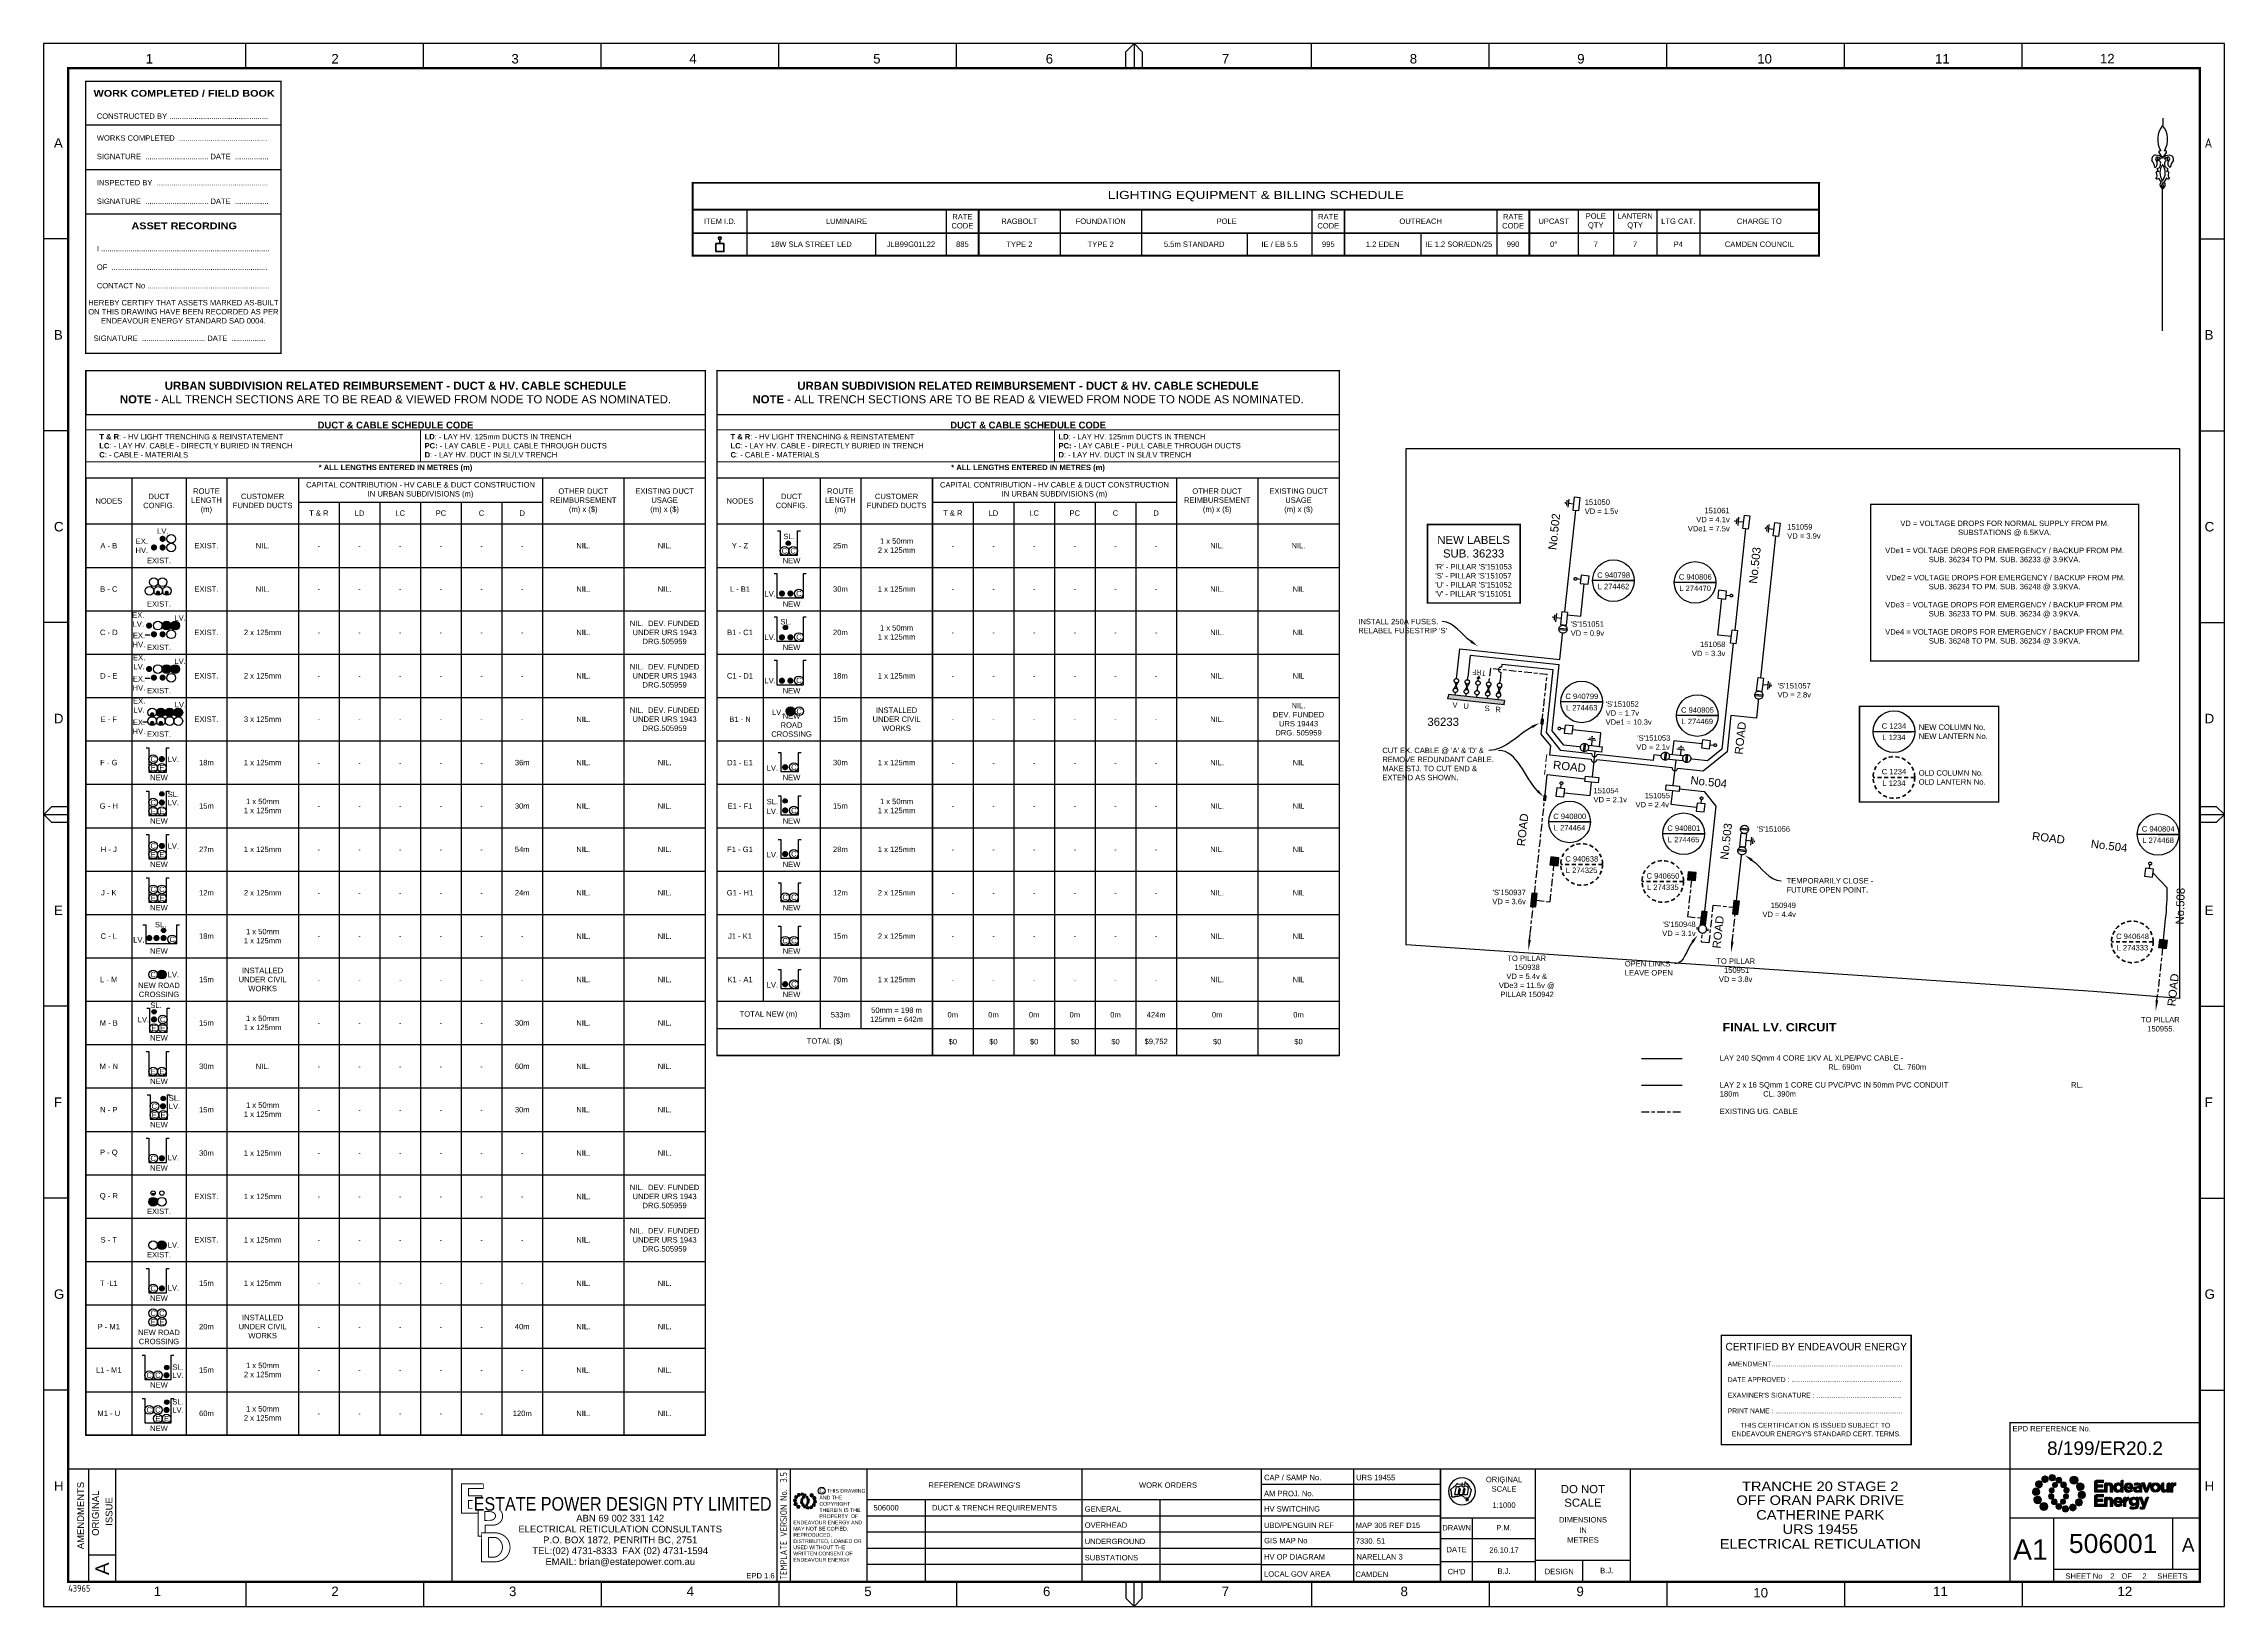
# Paper-space layout 'Retic (2)' of a CAD drawing. Header units: metres. Extents: x 6 to 810, y -5 to 571.
# The model-space entities are those that its viewports show. They can reach past a viewport. Long polylines and large blocks are cut down to what shows.
import ezdxf
from ezdxf import colors
from ezdxf.entities.mleader import LeaderData, LeaderLine
from ezdxf.enums import TextEntityAlignment as Align
from ezdxf.math import Vec2, Vec3

# ---------------------------------------------------------------- set-up
doc = ezdxf.new("R2010")
doc.units = ezdxf.units.M
doc.header["$LTSCALE"] = 0.7
for name, pattern in [('Cable Exist OH', [1, 1, 0]), ('Cable Exist UG', [8.2, 4, -1.2, 1.8, -1.2]), ('Dash', [5, 3, -2])]:
    doc.linetypes.add(name, pattern=pattern)
for name, color, linetype in [('_User Miscellaneous1', 3, 'Continuous'), ('_User Miscellaneous3', 11, 'Continuous'), ('_User Miscellaneous4', 7, 'Continuous'), ('_User Miscellaneous6', 7, 'Continuous'), ('_User Miscellaneous7', 150, 'Continuous'), ('_User Miscellaneous8', 7, 'Continuous'), ('_User_LV_Exist', 7, 'Continuous'), ('Cadastre Developer_SP_NEW', 4, 'Continuous'), ('Cadastre Roads_SP_NEW', 8, 'Continuous'), ('Equip_LV_MOD', 5, 'Continuous'), ('Equip_LV_NEW', 5, 'Continuous'), ('Equip_SP_LV_NEW', 7, 'Continuous'), ('Equip_SP_SL_EXT', 70, 'Continuous'), ('Equip_SP_SL_NEW', 70, 'Continuous'), ('Mains_LV_NEW_R6', 2, 'Continuous'), ('Mains_LV_NEW_T84', 2, 'Continuous'), ('Notes', 7, 'Continuous'), ('Sub_LV_EXT', 5, 'Continuous'), ('SupportsUG_SP_EXT', 7, 'Continuous'), ('SupportsUG_SP_LV_EXT', 7, 'Continuous'), ('SupportsUG_SP_LV_NEW', 2, 'Continuous'), ('SupportsUG_SP_LV_SL_EXT', 7, 'Continuous'), ('SupportsUG_SP_LV_SL_NEW', 2, 'Continuous')]:
    doc.layers.add(name, color=color, linetype=linetype)
doc.layers.add('_User Miscellaneous5', color=7, linetype='Continuous', lineweight=35)
doc.layers.add('_User Notes', color=7, linetype='Continuous', plot=False)
doc.layers.add('Viewports', color=8, linetype='Continuous', plot=False)
doc.styles.add('ARIAL', font='arial.ttf', dxfattribs={"height": 2})
doc.styles.add('ARIAL 3.0', font='arial.ttf', dxfattribs={"height": 3})
doc.styles.add('COLUMN_LABEL', font='arial.ttf')
doc.styles.add('iecARIAL', font='arial.ttf', dxfattribs={"height": 2})
doc.styles.add('iecISOCP', font='isocp.shx')
doc.styles.add('IESYMBOL1', font='isocp.shx')
doc.styles.add('POLE_LABEL', font='arial.ttf')
doc.styles.add('SL_LABEL', font='arial.ttf')
doc.styles.get("Standard").update_dxf_attribs({"font": 'arial.ttf'})
doc.styles.add('style1', font='iso3098b.shx')
doc.styles.add('STYLE2', font='')
doc.styles.get('STYLE2').set_extended_font_data('Arial Black')
doc.linetypes.add('Cable New UG', pattern='A,8,-1,["x",style1,S=3.5,R=0,X=0.35,Y=-1],-3.5', length=12.5)
doc.linetypes.add('Cable Z', pattern='A,8,-1,["Z",Standard,S=2.5,R=0,X=0.35,Y=-1.25],-3.5', length=12.5)

# ---------------------------------------------------------------- blocks, each defined once
blk = doc.blocks.new('EE_LOGO_SMALL')
at = {"layer": 'Notes'}
h = blk.add_hatch(color=256, dxfattribs=at)
edge = h.paths.add_edge_path()
edge.add_spline(control_points=[(-8.4, 2), (-9.2, 2), (-9.8, 1.4), (-9.8, 0.7), (-9.9, -0.1), (-9.3, -0.7), (-8.6, -0.8), (-7.8, -0.8), (-7.2, -0.2), (-7.1, 0.5), (-7.1, 1.3), (-7.7, 1.9), (-8.4, 2)], knot_values=[0, 0, 0, 0, 1, 1, 1, 2, 2, 2, 3, 3, 3, 4, 4, 4, 4], degree=3, periodic=0)
h = blk.add_hatch(color=256, dxfattribs=at)
edge = h.paths.add_edge_path()
edge.add_spline(control_points=[(-6.8, 4.5), (-7.4, 4.8), (-8.2, 4.6), (-8.6, 4), (-8.9, 3.4), (-8.7, 2.6), (-8.1, 2.2), (-7.5, 1.9), (-6.7, 2.1), (-6.3, 2.7), (-6, 3.3), (-6.2, 4.1), (-6.8, 4.5)], knot_values=[0, 0, 0, 0, 1, 1, 1, 2, 2, 2, 3, 3, 3, 4, 4, 4, 4], degree=3, periodic=0)
h = blk.add_hatch(color=256, dxfattribs=at)
edge = h.paths.add_edge_path()
edge.add_spline(control_points=[(-4.2, 5.9), (-4.6, 6.5), (-5.3, 6.6), (-5.9, 6.3), (-6.4, 5.9), (-6.6, 5.1), (-6.2, 4.6), (-5.9, 4), (-5.1, 3.8), (-4.6, 4.2), (-4, 4.6), (-3.8, 5.3), (-4.2, 5.9)], knot_values=[0, 0, 0, 0, 1, 1, 1, 2, 2, 2, 3, 3, 3, 4, 4, 4, 4], degree=3, periodic=0)
h = blk.add_hatch(color=256, dxfattribs=at)
edge = h.paths.add_edge_path()
edge.add_spline(control_points=[(-1.3, 5.9), (-1.4, 6.5), (-2, 7), (-2.6, 6.9), (-3.3, 6.9), (-3.7, 6.3), (-3.7, 5.6), (-3.6, 5), (-3, 4.5), (-2.4, 4.6), (-1.7, 4.7), (-1.3, 5.2), (-1.3, 5.9)], knot_values=[0, 0, 0, 0, 1, 1, 1, 2, 2, 2, 3, 3, 3, 4, 4, 4, 4], degree=3, periodic=0)
h = blk.add_hatch(color=256, dxfattribs=at)
edge = h.paths.add_edge_path()
edge.add_spline(control_points=[(-2.5, 2.1), (-3, 2.2), (-3.5, 1.9), (-3.6, 1.3), (-3.7, 0.8), (-3.4, 0.3), (-2.9, 0.2), (-2.4, 0.1), (-1.9, 0.4), (-1.8, 0.9), (-1.7, 1.5), (-2, 2), (-2.5, 2.1)], knot_values=[0, 0, 0, 0, 1, 1, 1, 2, 2, 2, 3, 3, 3, 4, 4, 4, 4], degree=3, periodic=0)
h = blk.add_hatch(color=256, dxfattribs=at)
edge = h.paths.add_edge_path()
edge.add_spline(control_points=[(1, 4.9), (1, 4.3), (0.5, 3.8), (-0.1, 3.8), (-0.7, 3.8), (-1.2, 4.3), (-1.2, 4.9), (-1.2, 5.5), (-0.7, 6), (-0.1, 6), (0.5, 6), (1, 5.5), (1, 4.9)], knot_values=[0, 0, 0, 0, 1, 1, 1, 2, 2, 2, 3, 3, 3, 4, 4, 4, 4], degree=3, periodic=0)
edge = h.paths.add_edge_path()
edge.add_spline(control_points=[(-1.4, 4), (-1.9, 4.1), (-2.4, 3.8), (-2.5, 3.3), (-2.6, 2.7), (-2.3, 2.2), (-1.8, 2.1), (-1.3, 2), (-0.7, 2.3), (-0.6, 2.9), (-0.5, 3.4), (-0.9, 3.9), (-1.4, 4)], knot_values=[0, 0, 0, 0, 1, 1, 1, 2, 2, 2, 3, 3, 3, 4, 4, 4, 4], degree=3, periodic=0)
h = blk.add_hatch(color=256, dxfattribs=at)
edge = h.paths.add_edge_path()
edge.add_spline(control_points=[(2.3, 2.4), (2.8, 2.8), (2.8, 3.4), (2.4, 3.9), (2, 4.3), (1.4, 4.3), (0.9, 3.9), (0.5, 3.6), (0.5, 2.9), (0.9, 2.5), (1.2, 2), (1.9, 2), (2.3, 2.4)], knot_values=[0, 0, 0, 0, 1, 1, 1, 2, 2, 2, 3, 3, 3, 4, 4, 4, 4], degree=3, periodic=0)
edge = h.paths.add_edge_path()
edge.add_spline(control_points=[(1, 4.9), (1, 4.3), (0.5, 3.8), (-0.1, 3.8), (-0.7, 3.8), (-1.2, 4.3), (-1.2, 4.9), (-1.2, 5.5), (-0.7, 6), (-0.1, 6), (0.5, 6), (1, 5.5), (1, 4.9)], knot_values=[0, 0, 0, 0, 1, 1, 1, 2, 2, 2, 3, 3, 3, 4, 4, 4, 4], degree=3, periodic=0)
h = blk.add_hatch(color=256, dxfattribs=at)
edge = h.paths.add_edge_path()
edge.add_spline(control_points=[(1, 4.9), (1, 4.3), (0.5, 3.8), (-0.1, 3.8), (-0.7, 3.8), (-1.2, 4.3), (-1.2, 4.9), (-1.2, 5.5), (-0.7, 6), (-0.1, 6), (0.5, 6), (1, 5.5), (1, 4.9)], knot_values=[0, 0, 0, 0, 1, 1, 1, 2, 2, 2, 3, 3, 3, 4, 4, 4, 4], degree=3, periodic=0)
edge = h.paths.add_edge_path(flags=16)
edge.add_spline(control_points=[(1, 4.9), (1, 4.3), (0.5, 3.8), (-0.1, 3.8), (-0.7, 3.8), (-1.2, 4.3), (-1.2, 4.9), (-1.2, 5.5), (-0.7, 6), (-0.1, 6), (0.5, 6), (1, 5.5), (1, 4.9)], knot_values=[0, 0, 0, 0, 1, 1, 1, 2, 2, 2, 3, 3, 3, 4, 4, 4, 4], degree=3, periodic=0)
h = blk.add_hatch(color=256, dxfattribs=at)
edge = h.paths.add_edge_path()
edge.add_spline(control_points=[(3, 0.2), (3.5, 0.3), (3.8, 0.9), (3.7, 1.4), (3.6, 1.9), (3, 2.3), (2.5, 2.1), (1.9, 2), (1.6, 1.4), (1.8, 0.9), (1.9, 0.4), (2.5, 0.1), (3, 0.2)], knot_values=[0, 0, 0, 0, 1, 1, 1, 2, 2, 2, 3, 3, 3, 4, 4, 4, 4], degree=3, periodic=0)
h = blk.add_hatch(color=256, dxfattribs=at)
edge = h.paths.add_edge_path()
edge.add_spline(control_points=[(7, 4.9), (7, 4), (6.3, 3.4), (5.5, 3.4), (4.6, 3.4), (4, 4), (4, 4.9), (4, 5.7), (4.6, 6.4), (5.5, 6.4), (6.3, 6.4), (7, 5.7), (7, 4.9)], knot_values=[0, 0, 0, 0, 1, 1, 1, 2, 2, 2, 3, 3, 3, 4, 4, 4, 4], degree=3, periodic=0)
h = blk.add_hatch(color=256, dxfattribs=at)
edge = h.paths.add_edge_path()
edge.add_spline(control_points=[(8.4, 1.1), (9.1, 1.5), (9.4, 2.3), (9.1, 3), (8.8, 3.7), (7.9, 4.1), (7.2, 3.8), (6.5, 3.4), (6.2, 2.6), (6.5, 1.9), (6.8, 1.2), (7.7, 0.8), (8.4, 1.1)], knot_values=[0, 0, 0, 0, 1, 1, 1, 2, 2, 2, 3, 3, 3, 4, 4, 4, 4], degree=3, periodic=0)
h = blk.add_hatch(color=256, dxfattribs=at)
edge = h.paths.add_edge_path()
edge.add_spline(control_points=[(8.3, -1.9), (9, -1.9), (9.7, -1.4), (9.7, -0.6), (9.7, 0.1), (9.2, 0.8), (8.4, 0.8), (7.7, 0.8), (7, 0.3), (7, -0.5), (6.9, -1.2), (7.5, -1.9), (8.3, -1.9)], knot_values=[0, 0, 0, 0, 1, 1, 1, 2, 2, 2, 3, 3, 3, 4, 4, 4, 4], degree=3, periodic=0)
h = blk.add_hatch(color=256, dxfattribs=at)
edge = h.paths.add_edge_path()
edge.add_spline(control_points=[(-8.5, -1.1), (-9.2, -1.4), (-9.6, -2.3), (-9.3, -3), (-8.9, -3.7), (-8.1, -4), (-7.4, -3.7), (-6.7, -3.4), (-6.3, -2.5), (-6.6, -1.8), (-7, -1.1), (-7.8, -0.8), (-8.5, -1.1)], knot_values=[0, 0, 0, 0, 1, 1, 1, 2, 2, 2, 3, 3, 3, 4, 4, 4, 4], degree=3, periodic=0)
h = blk.add_hatch(color=256, dxfattribs=at)
edge = h.paths.add_edge_path()
edge.add_spline(control_points=[(-7.1, -4.8), (-7.1, -4), (-6.5, -3.3), (-5.6, -3.3), (-4.8, -3.3), (-4.1, -4), (-4.1, -4.8), (-4.1, -5.7), (-4.8, -6.3), (-5.6, -6.3), (-6.5, -6.3), (-7.1, -5.7), (-7.1, -4.8)], knot_values=[0, 0, 0, 0, 1, 1, 1, 2, 2, 2, 3, 3, 3, 4, 4, 4, 4], degree=3, periodic=0)
h = blk.add_hatch(color=256, dxfattribs=at)
edge = h.paths.add_edge_path()
edge.add_spline(control_points=[(-3.1, -0.2), (-3.7, -0.3), (-4, -0.8), (-3.8, -1.4), (-3.7, -1.9), (-3.2, -2.2), (-2.6, -2.1), (-2.1, -1.9), (-1.8, -1.4), (-1.9, -0.9), (-2.1, -0.3), (-2.6, 0), (-3.1, -0.2)], knot_values=[0, 0, 0, 0, 1, 1, 1, 2, 2, 2, 3, 3, 3, 4, 4, 4, 4], degree=3, periodic=0)
h = blk.add_hatch(color=256, dxfattribs=at)
edge = h.paths.add_edge_path()
edge.add_spline(control_points=[(-2.5, -2.3), (-2.9, -2.7), (-3, -3.4), (-2.6, -3.8), (-2.2, -4.2), (-1.5, -4.3), (-1.1, -3.9), (-0.7, -3.5), (-0.6, -2.8), (-1, -2.4), (-1.4, -2), (-2, -1.9), (-2.5, -2.3)], knot_values=[0, 0, 0, 0, 1, 1, 1, 2, 2, 2, 3, 3, 3, 4, 4, 4, 4], degree=3, periodic=0)
h = blk.add_hatch(color=256, dxfattribs=at)
edge = h.paths.add_edge_path()
edge.add_spline(control_points=[(-1.2, -4.8), (-1.2, -4.2), (-0.7, -3.7), (-0.1, -3.7), (0.5, -3.7), (1, -4.2), (1, -4.8), (1, -5.4), (0.5, -5.9), (-0.1, -5.9), (-0.7, -5.9), (-1.2, -5.4), (-1.2, -4.8)], knot_values=[0, 0, 0, 0, 1, 1, 1, 2, 2, 2, 3, 3, 3, 4, 4, 4, 4], degree=3, periodic=0)
h = blk.add_hatch(color=256, dxfattribs=at)
edge = h.paths.add_edge_path()
edge.add_spline(control_points=[(1.2, -3.9), (1.7, -4.1), (2.2, -3.7), (2.3, -3.2), (2.5, -2.7), (2.1, -2.2), (1.6, -2.1), (1.1, -2), (0.6, -2.3), (0.5, -2.8), (0.4, -3.3), (0.7, -3.8), (1.2, -3.9)], knot_values=[0, 0, 0, 0, 1, 1, 1, 2, 2, 2, 3, 3, 3, 4, 4, 4, 4], degree=3, periodic=0)
h = blk.add_hatch(color=256, dxfattribs=at)
edge = h.paths.add_edge_path()
edge.add_spline(control_points=[(1.2, -5.8), (1.3, -6.5), (1.8, -6.9), (2.5, -6.9), (3.1, -6.8), (3.6, -6.2), (3.5, -5.6), (3.4, -5), (2.9, -4.5), (2.2, -4.6), (1.6, -4.6), (1.1, -5.2), (1.2, -5.8)], knot_values=[0, 0, 0, 0, 1, 1, 1, 2, 2, 2, 3, 3, 3, 4, 4, 4, 4], degree=3, periodic=0)
h = blk.add_hatch(color=256, dxfattribs=at)
edge = h.paths.add_edge_path()
edge.add_spline(control_points=[(2.4, -2), (2.9, -2.1), (3.4, -1.8), (3.5, -1.3), (3.6, -0.8), (3.3, -0.3), (2.8, -0.2), (2.2, -0.1), (1.7, -0.4), (1.6, -0.9), (1.5, -1.4), (1.8, -1.9), (2.4, -2)], knot_values=[0, 0, 0, 0, 1, 1, 1, 2, 2, 2, 3, 3, 3, 4, 4, 4, 4], degree=3, periodic=0)
h = blk.add_hatch(color=256, dxfattribs=at)
edge = h.paths.add_edge_path()
edge.add_spline(control_points=[(4, -5.8), (4.4, -6.4), (5.2, -6.6), (5.7, -6.2), (6.3, -5.8), (6.5, -5.1), (6.1, -4.5), (5.7, -4), (5, -3.8), (4.4, -4.2), (3.8, -4.5), (3.7, -5.3), (4, -5.8)], knot_values=[0, 0, 0, 0, 1, 1, 1, 2, 2, 2, 3, 3, 3, 4, 4, 4, 4], degree=3, periodic=0)
h = blk.add_hatch(color=256, dxfattribs=at)
edge = h.paths.add_edge_path()
edge.add_spline(control_points=[(6.7, -4.4), (7.3, -4.8), (8.1, -4.6), (8.4, -4), (8.8, -3.3), (8.6, -2.6), (8, -2.2), (7.3, -1.8), (6.6, -2.1), (6.2, -2.7), (5.8, -3.3), (6, -4.1), (6.7, -4.4)], knot_values=[0, 0, 0, 0, 1, 1, 1, 2, 2, 2, 3, 3, 3, 4, 4, 4, 4], degree=3, periodic=0)
at = {"layer": 'Notes', "lineweight": 0}
for points in [[(1.8, 2.1), (1.8, 2.1)], [(-2, -2.1), (-2, -2.1)]]:
    blk.add_lwpolyline(points, dxfattribs=at)
for points in [[(-8.4, 2), (-9.2, 2), (-9.8, 1.4), (-9.8, 0.7), (-9.9, -0.1), (-9.3, -0.7), (-8.6, -0.8), (-7.8, -0.8), (-7.2, -0.2), (-7.1, 0.5), (-7.1, 1.3), (-7.7, 1.9), (-8.4, 2)], [(-6.8, 4.5), (-7.4, 4.8), (-8.2, 4.6), (-8.6, 4), (-8.9, 3.4), (-8.7, 2.6), (-8.1, 2.2), (-7.5, 1.9), (-6.7, 2.1), (-6.3, 2.7), (-6, 3.3), (-6.2, 4.1), (-6.8, 4.5)], [(-4.2, 5.9), (-4.6, 6.5), (-5.3, 6.6), (-5.9, 6.3), (-6.4, 5.9), (-6.6, 5.1), (-6.2, 4.6), (-5.9, 4), (-5.1, 3.8), (-4.6, 4.2), (-4, 4.6), (-3.8, 5.3), (-4.2, 5.9)], [(-1.3, 5.9), (-1.4, 6.5), (-2, 7), (-2.6, 6.9), (-3.3, 6.9), (-3.7, 6.3), (-3.7, 5.6), (-3.6, 5), (-3, 4.5), (-2.4, 4.6), (-1.7, 4.7), (-1.3, 5.2), (-1.3, 5.9)], [(-2.5, 2.1), (-3, 2.2), (-3.5, 1.9), (-3.6, 1.3), (-3.7, 0.8), (-3.4, 0.3), (-2.9, 0.2), (-2.4, 0.1), (-1.9, 0.4), (-1.8, 0.9), (-1.7, 1.5), (-2, 2), (-2.5, 2.1)], [(-1.4, 4), (-1.9, 4.1), (-2.4, 3.8), (-2.5, 3.3), (-2.6, 2.7), (-2.3, 2.2), (-1.8, 2.1), (-1.3, 2), (-0.7, 2.3), (-0.6, 2.9), (-0.5, 3.4), (-0.9, 3.9), (-1.4, 4)], [(1, 4.9), (1, 4.3), (0.5, 3.8), (-0.1, 3.8), (-0.7, 3.8), (-1.2, 4.3), (-1.2, 4.9), (-1.2, 5.5), (-0.7, 6), (-0.1, 6), (0.5, 6), (1, 5.5), (1, 4.9)], [(1, 4.9), (1, 4.3), (0.5, 3.8), (-0.1, 3.8), (-0.7, 3.8), (-1.2, 4.3), (-1.2, 4.9), (-1.2, 5.5), (-0.7, 6), (-0.1, 6), (0.5, 6), (1, 5.5), (1, 4.9)], [(2.3, 2.4), (2.8, 2.8), (2.8, 3.4), (2.4, 3.9), (2, 4.3), (1.4, 4.3), (0.9, 3.9), (0.5, 3.6), (0.5, 2.9), (0.9, 2.5), (1.2, 2), (1.9, 2), (2.3, 2.4)], [(3, 0.2), (3.5, 0.3), (3.8, 0.9), (3.7, 1.4), (3.6, 1.9), (3, 2.3), (2.5, 2.1), (1.9, 2), (1.6, 1.4), (1.8, 0.9), (1.9, 0.4), (2.5, 0.1), (3, 0.2)], [(7, 4.9), (7, 4), (6.3, 3.4), (5.5, 3.4), (4.6, 3.4), (4, 4), (4, 4.9), (4, 5.7), (4.6, 6.4), (5.5, 6.4), (6.3, 6.4), (7, 5.7), (7, 4.9)], [(8.4, 1.1), (9.1, 1.5), (9.4, 2.3), (9.1, 3), (8.8, 3.7), (7.9, 4.1), (7.2, 3.8), (6.5, 3.4), (6.2, 2.6), (6.5, 1.9), (6.8, 1.2), (7.7, 0.8), (8.4, 1.1)], [(8.3, -1.9), (9, -1.9), (9.7, -1.4), (9.7, -0.6), (9.7, 0.1), (9.2, 0.8), (8.4, 0.8), (7.7, 0.8), (7, 0.3), (7, -0.5), (6.9, -1.2), (7.5, -1.9), (8.3, -1.9)], [(-8.5, -1.1), (-9.2, -1.4), (-9.6, -2.3), (-9.3, -3), (-8.9, -3.7), (-8.1, -4), (-7.4, -3.7), (-6.7, -3.4), (-6.3, -2.5), (-6.6, -1.8), (-7, -1.1), (-7.8, -0.8), (-8.5, -1.1)], [(-7.1, -4.8), (-7.1, -4), (-6.5, -3.3), (-5.6, -3.3), (-4.8, -3.3), (-4.1, -4), (-4.1, -4.8), (-4.1, -5.7), (-4.8, -6.3), (-5.6, -6.3), (-6.5, -6.3), (-7.1, -5.7), (-7.1, -4.8)], [(-3.1, -0.2), (-3.7, -0.3), (-4, -0.8), (-3.8, -1.4), (-3.7, -1.9), (-3.2, -2.2), (-2.6, -2.1), (-2.1, -1.9), (-1.8, -1.4), (-1.9, -0.9), (-2.1, -0.3), (-2.6, 0), (-3.1, -0.2)], [(-2.5, -2.3), (-2.9, -2.7), (-3, -3.4), (-2.6, -3.8), (-2.2, -4.2), (-1.5, -4.3), (-1.1, -3.9), (-0.7, -3.5), (-0.6, -2.8), (-1, -2.4), (-1.4, -2), (-2, -1.9), (-2.5, -2.3)], [(-1.2, -4.8), (-1.2, -4.2), (-0.7, -3.7), (-0.1, -3.7), (0.5, -3.7), (1, -4.2), (1, -4.8), (1, -5.4), (0.5, -5.9), (-0.1, -5.9), (-0.7, -5.9), (-1.2, -5.4), (-1.2, -4.8)], [(1.2, -3.9), (1.7, -4.1), (2.2, -3.7), (2.3, -3.2), (2.5, -2.7), (2.1, -2.2), (1.6, -2.1), (1.1, -2), (0.6, -2.3), (0.5, -2.8), (0.4, -3.3), (0.7, -3.8), (1.2, -3.9)], [(1.2, -5.8), (1.3, -6.5), (1.8, -6.9), (2.5, -6.9), (3.1, -6.8), (3.6, -6.2), (3.5, -5.6), (3.4, -5), (2.9, -4.5), (2.2, -4.6), (1.6, -4.6), (1.1, -5.2), (1.2, -5.8)], [(2.4, -2), (2.9, -2.1), (3.4, -1.8), (3.5, -1.3), (3.6, -0.8), (3.3, -0.3), (2.8, -0.2), (2.2, -0.1), (1.7, -0.4), (1.6, -0.9), (1.5, -1.4), (1.8, -1.9), (2.4, -2)], [(4, -5.8), (4.4, -6.4), (5.2, -6.6), (5.7, -6.2), (6.3, -5.8), (6.5, -5.1), (6.1, -4.5), (5.7, -4), (5, -3.8), (4.4, -4.2), (3.8, -4.5), (3.7, -5.3), (4, -5.8)], [(6.7, -4.4), (7.3, -4.8), (8.1, -4.6), (8.4, -4), (8.8, -3.3), (8.6, -2.6), (8, -2.2), (7.3, -1.8), (6.6, -2.1), (6.2, -2.7), (5.8, -3.3), (6, -4.1), (6.7, -4.4)]]:
    blk.add_open_spline(points, degree=3, knots=[0, 0, 0, 0, 1, 1, 1, 2, 2, 2, 3, 3, 3, 4, 4, 4, 4], dxfattribs=at)
blk = doc.blocks.new('EE_COPYRIGHT_A1')
at = {"layer": 'Notes'}
blk.add_circle((9.53, -0.82), 1.15, dxfattribs=at)
at = {"xscale": 0.4, "yscale": 0.4, "zscale": 0.4}
blk.add_blockref('EE_LOGO_SMALL', (3.96, -4.29), dxfattribs=at)
at = {"layer": 'Notes', "insert": (0, 0), "char_height": 1.25, "width": 24.1208, "attachment_point": 1, "style": 'ARIAL'}
blk.add_mtext('\\pt8.75;               ^I{\\H1.2x;C } THIS DRAWING\\P\\pi-8.75,l8.75,t8.75,20;       ^IAND THE ^I\\P\\pi0,t8.75;COPYRIGHT\\P\\pi-8.75,t1.25,8.75;^I^ITHEREIN IS THE PROPERTY  OF \\P\\pi0,l0,t1.25;ENDEAVOUR ENERGY AND MAY NOT BE COPIED, REPRODUCED, DISTRIBUTED, LOANED OR USED WITHOUT THE WRITTEN CONSENT OF ENDEAVOUR ENERGY', dxfattribs=at)
blk = doc.blocks.new('A1_FRAME_TITLE')
at = {"layer": '_User Miscellaneous1'}
h = blk.add_hatch(color=256, dxfattribs=at)
edge = h.paths.add_edge_path()
edge.add_spline(control_points=[(749.41, 40.6), (748.67, 40.64), (748.03, 40.07), (747.99, 39.32), (747.94, 38.58), (748.51, 37.94), (749.26, 37.89), (750.01, 37.85), (750.65, 38.42), (750.69, 39.17), (750.73, 39.92), (750.16, 40.56), (749.41, 40.6)], knot_values=[0, 0, 0, 0, 1, 1, 1, 2, 2, 2, 3, 3, 3, 4, 4, 4, 4], degree=3, periodic=0)
h = blk.add_hatch(color=256, dxfattribs=at)
edge = h.paths.add_edge_path()
edge.add_spline(control_points=[(751.02, 43.12), (750.41, 43.47), (749.62, 43.27), (749.26, 42.65), (748.9, 42.04), (749.11, 41.25), (749.72, 40.89), (750.34, 40.53), (751.13, 40.74), (751.48, 41.36), (751.84, 41.97), (751.64, 42.76), (751.02, 43.12)], knot_values=[0, 0, 0, 0, 1, 1, 1, 2, 2, 2, 3, 3, 3, 4, 4, 4, 4], degree=3, periodic=0)
h = blk.add_hatch(color=256, dxfattribs=at)
edge = h.paths.add_edge_path()
edge.add_spline(control_points=[(753.63, 44.54), (753.27, 45.1), (752.51, 45.27), (751.94, 44.9), (751.38, 44.54), (751.21, 43.78), (751.58, 43.21), (751.95, 42.65), (752.7, 42.48), (753.27, 42.85), (753.84, 43.21), (754, 43.97), (753.63, 44.54)], knot_values=[0, 0, 0, 0, 1, 1, 1, 2, 2, 2, 3, 3, 3, 4, 4, 4, 4], degree=3, periodic=0)
h = blk.add_hatch(color=256, dxfattribs=at)
edge = h.paths.add_edge_path()
edge.add_spline(control_points=[(755.32, 40.72), (754.81, 40.83), (754.31, 40.51), (754.2, 40), (754.09, 39.49), (754.41, 38.98), (754.92, 38.87), (755.43, 38.76), (755.94, 39.08), (756.05, 39.59), (756.16, 40.1), (755.83, 40.61), (755.32, 40.72)], knot_values=[0, 0, 0, 0, 1, 1, 1, 2, 2, 2, 3, 3, 3, 4, 4, 4, 4], degree=3, periodic=0)
h = blk.add_hatch(color=256, dxfattribs=at)
edge = h.paths.add_edge_path()
edge.add_spline(control_points=[(756.48, 44.53), (756.41, 45.17), (755.84, 45.63), (755.21, 45.57), (754.57, 45.5), (754.1, 44.93), (754.17, 44.3), (754.23, 43.66), (754.8, 43.19), (755.44, 43.26), (756.08, 43.32), (756.54, 43.89), (756.48, 44.53)], knot_values=[0, 0, 0, 0, 1, 1, 1, 2, 2, 2, 3, 3, 3, 4, 4, 4, 4], degree=3, periodic=0)
h = blk.add_hatch(color=256, dxfattribs=at)
edge = h.paths.add_edge_path()
edge.add_spline(control_points=[(758.84, 43.52), (758.84, 42.92), (758.35, 42.44), (757.75, 42.44), (757.15, 42.44), (756.67, 42.92), (756.67, 43.52), (756.67, 44.12), (757.15, 44.61), (757.75, 44.61), (758.35, 44.61), (758.84, 44.12), (758.84, 43.52)], knot_values=[0, 0, 0, 0, 1, 1, 1, 2, 2, 2, 3, 3, 3, 4, 4, 4, 4], degree=3, periodic=0)
edge = h.paths.add_edge_path()
edge.add_spline(control_points=[(756.46, 42.63), (755.95, 42.74), (755.45, 42.42), (755.34, 41.91), (755.23, 41.4), (755.55, 40.89), (756.06, 40.78), (756.57, 40.67), (757.08, 41), (757.19, 41.51), (757.3, 42.02), (756.97, 42.52), (756.46, 42.63)], knot_values=[0, 0, 0, 0, 1, 1, 1, 2, 2, 2, 3, 3, 3, 4, 4, 4, 4], degree=3, periodic=0)
h = blk.add_hatch(color=256, dxfattribs=at)
edge = h.paths.add_edge_path()
edge.add_spline(control_points=[(760.16, 41.02), (760.59, 41.41), (760.63, 42.07), (760.24, 42.5), (759.86, 42.94), (759.2, 42.97), (758.76, 42.59), (758.33, 42.2), (758.3, 41.54), (758.68, 41.11), (759.07, 40.68), (759.73, 40.64), (760.16, 41.02)], knot_values=[0, 0, 0, 0, 1, 1, 1, 2, 2, 2, 3, 3, 3, 4, 4, 4, 4], degree=3, periodic=0)
edge = h.paths.add_edge_path()
edge.add_spline(control_points=[(758.84, 43.52), (758.84, 42.92), (758.35, 42.44), (757.75, 42.44), (757.15, 42.44), (756.67, 42.92), (756.67, 43.52), (756.67, 44.12), (757.15, 44.61), (757.75, 44.61), (758.35, 44.61), (758.84, 44.12), (758.84, 43.52)], knot_values=[0, 0, 0, 0, 1, 1, 1, 2, 2, 2, 3, 3, 3, 4, 4, 4, 4], degree=3, periodic=0)
h = blk.add_hatch(color=256, dxfattribs=at)
edge = h.paths.add_edge_path()
edge.add_spline(control_points=[(758.84, 43.52), (758.84, 42.92), (758.35, 42.44), (757.75, 42.44), (757.15, 42.44), (756.67, 42.92), (756.67, 43.52), (756.67, 44.12), (757.15, 44.61), (757.75, 44.61), (758.35, 44.61), (758.84, 44.12), (758.84, 43.52)], knot_values=[0, 0, 0, 0, 1, 1, 1, 2, 2, 2, 3, 3, 3, 4, 4, 4, 4], degree=3, periodic=0)
edge = h.paths.add_edge_path(flags=16)
edge.add_spline(control_points=[(758.84, 43.52), (758.84, 42.92), (758.35, 42.44), (757.75, 42.44), (757.15, 42.44), (756.67, 42.92), (756.67, 43.52), (756.67, 44.12), (757.15, 44.61), (757.75, 44.61), (758.35, 44.61), (758.84, 44.12), (758.84, 43.52)], knot_values=[0, 0, 0, 0, 1, 1, 1, 2, 2, 2, 3, 3, 3, 4, 4, 4, 4], degree=3, periodic=0)
h = blk.add_hatch(color=256, dxfattribs=at)
edge = h.paths.add_edge_path()
edge.add_spline(control_points=[(760.81, 38.84), (761.34, 38.98), (761.66, 39.53), (761.52, 40.06), (761.38, 40.59), (760.83, 40.91), (760.3, 40.77), (759.77, 40.63), (759.45, 40.08), (759.59, 39.55), (759.73, 39.02), (760.28, 38.7), (760.81, 38.84)], knot_values=[0, 0, 0, 0, 1, 1, 1, 2, 2, 2, 3, 3, 3, 4, 4, 4, 4], degree=3, periodic=0)
h = blk.add_hatch(color=256, dxfattribs=at)
edge = h.paths.add_edge_path()
edge.add_spline(control_points=[(764.82, 43.52), (764.82, 42.69), (764.14, 42.01), (763.31, 42.01), (762.47, 42.01), (761.8, 42.69), (761.8, 43.52), (761.8, 44.36), (762.47, 45.03), (763.31, 45.03), (764.14, 45.03), (764.82, 44.36), (764.82, 43.52)], knot_values=[0, 0, 0, 0, 1, 1, 1, 2, 2, 2, 3, 3, 3, 4, 4, 4, 4], degree=3, periodic=0)
h = blk.add_hatch(color=256, dxfattribs=at)
edge = h.paths.add_edge_path()
edge.add_spline(control_points=[(766.2, 39.79), (766.92, 40.11), (767.25, 40.95), (766.93, 41.67), (766.61, 42.39), (765.77, 42.72), (765.05, 42.4), (764.33, 42.08), (764, 41.24), (764.32, 40.52), (764.64, 39.8), (765.48, 39.47), (766.2, 39.79)], knot_values=[0, 0, 0, 0, 1, 1, 1, 2, 2, 2, 3, 3, 3, 4, 4, 4, 4], degree=3, periodic=0)
h = blk.add_hatch(color=256, dxfattribs=at)
edge = h.paths.add_edge_path()
edge.add_spline(control_points=[(770.9, 39.1), (770.9, 39.1), (770.9, 42.92), (770.9, 42.96), (770.9, 43.01), (770.9, 43.52), (771.46, 43.52), (772.01, 43.52), (774.26, 43.52), (774.26, 43.52), (774.26, 43.52), (774.26, 42.66), (774.26, 42.66), (774.26, 42.66), (771.87, 42.66), (771.87, 42.66), (771.87, 42.66), (771.87, 41.76), (771.87, 41.76), (771.87, 41.76), (773.95, 41.76), (773.95, 41.76), (773.95, 41.76), (773.95, 40.9), (773.95, 40.9), (773.95, 40.9), (771.87, 40.9), (771.87, 40.9), (771.87, 40.9), (771.87, 39.97), (771.87, 39.97), (771.87, 39.97), (774.26, 39.97), (774.26, 39.97), (774.26, 39.97), (774.26, 39.1), (774.26, 39.1), (774.26, 39.1), (770.9, 39.1), (770.9, 39.1)], knot_values=[0, 0, 0, 0, 1, 1, 1, 2, 2, 2, 3, 3, 3, 4, 4, 4, 5, 5, 5, 6, 6, 6, 7, 7, 7, 8, 8, 8, 9, 9, 9, 10, 10, 10, 11, 11, 11, 12, 12, 12, 13, 13, 13, 13], degree=3, periodic=0)
h = blk.add_hatch(color=256, dxfattribs=at)
edge = h.paths.add_edge_path()
edge.add_spline(control_points=[(776.69, 39.1), (776.69, 39.1), (776.69, 40.99), (776.69, 40.99), (776.69, 41.45), (776.48, 41.68), (776.11, 41.68), (775.75, 41.68), (775.51, 41.45), (775.51, 40.99), (775.51, 40.99), (775.51, 39.1), (775.51, 39.1), (775.51, 39.1), (774.55, 39.1), (774.55, 39.1), (774.55, 39.1), (774.56, 41.87), (774.55, 41.93), (774.55, 41.99), (774.55, 42.49), (775.11, 42.49), (775.51, 42.49), (775.51, 42.49), (775.51, 42.49), (775.51, 42.49), (775.51, 42.01), (775.51, 42.01), (775.73, 42.29), (776.02, 42.55), (776.51, 42.55), (777.23, 42.55), (777.65, 42.07), (777.65, 41.29), (777.65, 41.29), (777.65, 39.1), (777.65, 39.1), (777.65, 39.1), (776.69, 39.1), (776.69, 39.1)], knot_values=[0, 0, 0, 0, 1, 1, 1, 2, 2, 2, 3, 3, 3, 4, 4, 4, 5, 5, 5, 6, 6, 6, 7, 7, 7, 8, 8, 8, 9, 9, 9, 10, 10, 10, 11, 11, 11, 12, 12, 12, 13, 13, 13, 13], degree=3, periodic=0)
h = blk.add_hatch(color=256, dxfattribs=at)
edge = h.paths.add_edge_path(flags=16)
edge.add_spline(control_points=[(780.55, 40.79), (780.55, 41.36), (780.18, 41.73), (779.73, 41.73), (779.28, 41.73), (778.9, 41.36), (778.9, 40.79), (778.9, 40.79), (778.9, 40.78), (778.9, 40.78), (778.9, 40.22), (779.28, 39.85), (779.73, 39.85), (780.18, 39.85), (780.55, 40.22), (780.55, 40.78), (780.55, 40.78), (780.55, 40.79), (780.55, 40.79)], knot_values=[0, 0, 0, 0, 1, 1, 1, 2, 2, 2, 3, 3, 3, 4, 4, 4, 5, 5, 5, 6, 6, 6, 6], degree=3, periodic=0)
edge = h.paths.add_edge_path()
edge.add_spline(control_points=[(780.54, 39.1), (780.54, 39.1), (780.54, 39.58), (780.54, 39.58), (780.3, 39.27), (779.98, 39.03), (779.48, 39.03), (778.69, 39.03), (777.94, 39.65), (777.94, 40.78), (777.94, 40.78), (777.94, 40.79), (777.94, 40.79), (777.94, 41.93), (778.68, 42.54), (779.48, 42.54), (779.99, 42.54), (780.31, 42.31), (780.54, 42.04), (780.54, 42.04), (780.54, 42.93), (780.54, 42.97), (780.54, 43.01), (780.54, 43.52), (781.09, 43.52), (781.48, 43.52), (781.5, 43.52), (781.5, 43.52), (781.5, 43.52), (781.5, 39.1), (781.5, 39.1), (781.5, 39.1), (780.54, 39.1), (780.54, 39.1)], knot_values=[0, 0, 0, 0, 1, 1, 1, 2, 2, 2, 3, 3, 3, 4, 4, 4, 5, 5, 5, 6, 6, 6, 7, 7, 7, 8, 8, 8, 9, 9, 9, 10, 10, 10, 11, 11, 11, 11], degree=3, periodic=0)
h = blk.add_hatch(color=256, dxfattribs=at)
edge = h.paths.add_edge_path()
edge.add_spline(control_points=[(783.44, 42.55), (782.45, 42.55), (781.76, 41.76), (781.76, 40.79), (781.76, 40.79), (781.76, 40.78), (781.76, 40.78), (781.76, 39.74), (782.52, 39.03), (783.53, 39.03), (784.15, 39.03), (784.6, 39.27), (784.92, 39.66), (784.92, 39.66), (784.37, 40.15), (784.37, 40.15), (784.1, 39.9), (783.87, 39.81), (783.55, 39.8), (783.08, 39.79), (782.75, 40.16), (782.71, 40.53), (782.67, 40.85), (782.68, 40.95), (782.7, 41.09), (782.77, 41.51), (783.04, 41.78), (783.44, 41.78), (783.84, 41.78), (784.09, 41.49), (784.15, 41.06), (784.15, 41.06), (782.89, 41.06), (782.89, 41.06), (782.89, 41.06), (782.87, 40.46), (783.39, 40.46), (783.92, 40.46), (785.07, 40.46), (785.07, 40.46), (785.08, 40.55), (785.09, 40.61), (785.09, 40.7), (785.09, 40.7), (785.09, 40.71), (785.09, 40.71), (785.09, 41.67), (784.57, 42.55), (783.44, 42.55)], knot_values=[0, 0, 0, 0, 1, 1, 1, 2, 2, 2, 3, 3, 3, 4, 4, 4, 5, 5, 5, 6, 6, 6, 7, 7, 7, 8, 8, 8, 9, 9, 9, 10, 10, 10, 11, 11, 11, 12, 12, 12, 13, 13, 13, 14, 14, 14, 15, 15, 15, 16, 16, 16, 16], degree=3, periodic=0)
h = blk.add_hatch(color=256, dxfattribs=at)
edge = h.paths.add_edge_path(flags=16)
edge.add_spline(control_points=[(787.44, 40.47), (787.28, 40.54), (787.07, 40.59), (786.83, 40.59), (786.42, 40.59), (786.17, 40.43), (786.17, 40.13), (786.17, 40.13), (786.17, 40.11), (786.17, 40.11), (786.17, 39.85), (786.38, 39.7), (786.69, 39.7), (787.14, 39.7), (787.44, 39.95), (787.44, 40.3), (787.44, 40.3), (787.44, 40.47), (787.44, 40.47)], knot_values=[0, 0, 0, 0, 1, 1, 1, 2, 2, 2, 3, 3, 3, 4, 4, 4, 5, 5, 5, 6, 6, 6, 6], degree=3, periodic=0)
edge = h.paths.add_edge_path()
edge.add_spline(control_points=[(787.42, 39.1), (787.42, 39.1), (787.42, 39.47), (787.42, 39.47), (787.19, 39.21), (786.87, 39.04), (786.4, 39.04), (785.76, 39.04), (785.24, 39.41), (785.24, 40.07), (785.24, 40.07), (785.24, 40.09), (785.24, 40.09), (785.24, 40.83), (785.8, 41.17), (786.6, 41.17), (786.95, 41.17), (787.19, 41.11), (787.43, 41.03), (787.43, 41.03), (787.43, 41.09), (787.43, 41.09), (787.43, 41.48), (787.19, 41.73), (786.71, 41.73), (786.34, 41.73), (786.08, 41.66), (785.77, 41.55), (785.77, 41.55), (785.53, 42.28), (785.53, 42.28), (785.9, 42.44), (786.27, 42.55), (786.84, 42.55), (787.89, 42.55), (788.35, 42.01), (788.35, 41.09), (788.35, 41.09), (788.35, 39.1), (788.35, 39.1), (788.35, 39.1), (787.42, 39.1), (787.42, 39.1)], knot_values=[0, 0, 0, 0, 1, 1, 1, 2, 2, 2, 3, 3, 3, 4, 4, 4, 5, 5, 5, 6, 6, 6, 7, 7, 7, 8, 8, 8, 9, 9, 9, 10, 10, 10, 11, 11, 11, 12, 12, 12, 13, 13, 13, 14, 14, 14, 14], degree=3, periodic=0)
h = blk.add_hatch(color=256, dxfattribs=at)
edge = h.paths.add_edge_path()
edge.add_spline(control_points=[(790.46, 39.1), (790.46, 39.1), (789.59, 39.1), (789.59, 39.1), (789.59, 39.1), (788.26, 42.49), (788.26, 42.49), (788.26, 42.49), (789.28, 42.49), (789.28, 42.49), (789.28, 42.49), (790.03, 40.25), (790.03, 40.25), (790.03, 40.25), (790.61, 41.96), (790.61, 41.96), (790.61, 41.96), (790.78, 42.49), (791.15, 42.49), (791.53, 42.49), (791.8, 42.49), (791.8, 42.49), (791.8, 42.49), (790.46, 39.1), (790.46, 39.1)], knot_values=[0, 0, 0, 0, 1, 1, 1, 2, 2, 2, 3, 3, 3, 4, 4, 4, 5, 5, 5, 6, 6, 6, 7, 7, 7, 8, 8, 8, 8], degree=3, periodic=0)
h = blk.add_hatch(color=256, dxfattribs=at)
edge = h.paths.add_edge_path(flags=16)
edge.add_spline(control_points=[(794.27, 40.82), (794.27, 41.32), (793.91, 41.75), (793.38, 41.75), (792.83, 41.75), (792.5, 41.33), (792.5, 40.83), (792.5, 40.83), (792.5, 40.82), (792.5, 40.82), (792.5, 40.32), (792.86, 39.89), (793.39, 39.89), (793.94, 39.89), (794.27, 40.31), (794.27, 40.81), (794.27, 40.81), (794.27, 40.82), (794.27, 40.82)], knot_values=[0, 0, 0, 0, 1, 1, 1, 2, 2, 2, 3, 3, 3, 4, 4, 4, 5, 5, 5, 6, 6, 6, 6], degree=3, periodic=0)
edge = h.paths.add_edge_path()
edge.add_spline(control_points=[(793.38, 39.06), (792.33, 39.06), (791.55, 39.84), (791.55, 40.81), (791.55, 40.81), (791.55, 40.82), (791.55, 40.82), (791.55, 41.79), (792.34, 42.58), (793.39, 42.58), (794.44, 42.58), (795.22, 41.81), (795.22, 40.83), (795.22, 40.83), (795.22, 40.82), (795.22, 40.82), (795.22, 39.85), (794.43, 39.06), (793.38, 39.06)], knot_values=[0, 0, 0, 0, 1, 1, 1, 2, 2, 2, 3, 3, 3, 4, 4, 4, 5, 5, 5, 6, 6, 6, 6], degree=3, periodic=0)
h = blk.add_hatch(color=256, dxfattribs=at)
edge = h.paths.add_edge_path()
edge.add_spline(control_points=[(797.61, 39.1), (797.61, 39.1), (797.61, 39.58), (797.61, 39.58), (797.39, 39.3), (797.11, 39.04), (796.62, 39.04), (795.9, 39.04), (795.47, 39.52), (795.47, 40.3), (795.47, 40.3), (795.47, 41.88), (795.47, 41.93), (795.47, 41.98), (795.47, 42.49), (796.03, 42.49), (796.43, 42.49), (796.43, 42.49), (796.43, 42.49), (796.43, 42.49), (796.43, 40.6), (796.43, 40.6), (796.43, 40.14), (796.65, 39.91), (797.01, 39.91), (797.38, 39.91), (797.61, 40.14), (797.61, 40.6), (797.61, 40.6), (797.61, 41.87), (797.61, 41.93), (797.61, 42), (797.62, 42.49), (798.17, 42.49), (798.57, 42.49), (798.57, 42.49), (798.57, 42.49), (798.57, 42.49), (798.57, 39.1), (798.57, 39.1), (798.57, 39.1), (797.61, 39.1), (797.61, 39.1)], knot_values=[0, 0, 0, 0, 1, 1, 1, 2, 2, 2, 3, 3, 3, 4, 4, 4, 5, 5, 5, 6, 6, 6, 7, 7, 7, 8, 8, 8, 9, 9, 9, 10, 10, 10, 11, 11, 11, 12, 12, 12, 13, 13, 13, 14, 14, 14, 14], degree=3, periodic=0)
h = blk.add_hatch(color=256, dxfattribs=at)
edge = h.paths.add_edge_path()
edge.add_spline(control_points=[(800.85, 41.55), (800.21, 41.55), (799.82, 41.16), (799.82, 40.35), (799.82, 40.35), (799.82, 39.1), (799.82, 39.1), (799.82, 39.1), (798.86, 39.1), (798.86, 39.1), (798.86, 39.1), (798.86, 41.9), (798.86, 41.93), (798.86, 41.96), (798.85, 42.49), (799.41, 42.49), (799.97, 42.49), (799.82, 42.49), (799.82, 42.49), (799.82, 42.49), (799.82, 41.81), (799.82, 41.81), (800.01, 42.27), (800.33, 42.58), (800.9, 42.55), (800.9, 42.55), (800.9, 41.55), (800.9, 41.55), (800.9, 41.55), (800.85, 41.55), (800.85, 41.55)], knot_values=[0, 0, 0, 0, 1, 1, 1, 2, 2, 2, 3, 3, 3, 4, 4, 4, 5, 5, 5, 6, 6, 6, 7, 7, 7, 8, 8, 8, 9, 9, 9, 10, 10, 10, 10], degree=3, periodic=0)
h = blk.add_hatch(color=256, dxfattribs=at)
edge = h.paths.add_edge_path()
edge.add_spline(control_points=[(749.31, 37.55), (748.58, 37.23), (748.26, 36.39), (748.57, 35.67), (748.89, 34.95), (749.73, 34.62), (750.45, 34.94), (751.17, 35.26), (751.5, 36.1), (751.19, 36.82), (750.87, 37.54), (750.03, 37.87), (749.31, 37.55)], knot_values=[0, 0, 0, 0, 1, 1, 1, 2, 2, 2, 3, 3, 3, 4, 4, 4, 4], degree=3, periodic=0)
h = blk.add_hatch(color=256, dxfattribs=at)
edge = h.paths.add_edge_path()
edge.add_spline(control_points=[(750.69, 33.82), (750.69, 34.65), (751.36, 35.33), (752.2, 35.33), (753.03, 35.33), (753.71, 34.65), (753.71, 33.82), (753.71, 32.98), (753.03, 32.31), (752.2, 32.31), (751.36, 32.31), (750.69, 32.98), (750.69, 33.82)], knot_values=[0, 0, 0, 0, 1, 1, 1, 2, 2, 2, 3, 3, 3, 4, 4, 4, 4], degree=3, periodic=0)
h = blk.add_hatch(color=256, dxfattribs=at)
edge = h.paths.add_edge_path()
edge.add_spline(control_points=[(754.69, 38.5), (754.16, 38.36), (753.85, 37.81), (753.99, 37.28), (754.13, 36.75), (754.67, 36.43), (755.2, 36.57), (755.73, 36.71), (756.05, 37.26), (755.91, 37.79), (755.77, 38.32), (755.23, 38.64), (754.69, 38.5)], knot_values=[0, 0, 0, 0, 1, 1, 1, 2, 2, 2, 3, 3, 3, 4, 4, 4, 4], degree=3, periodic=0)
h = blk.add_hatch(color=256, dxfattribs=at)
edge = h.paths.add_edge_path()
edge.add_spline(control_points=[(755.35, 36.32), (754.91, 35.93), (754.87, 35.27), (755.26, 34.84), (755.65, 34.4), (756.31, 34.37), (756.74, 34.75), (757.17, 35.14), (757.21, 35.8), (756.82, 36.23), (756.44, 36.67), (755.78, 36.7), (755.35, 36.32)], knot_values=[0, 0, 0, 0, 1, 1, 1, 2, 2, 2, 3, 3, 3, 4, 4, 4, 4], degree=3, periodic=0)
h = blk.add_hatch(color=256, dxfattribs=at)
edge = h.paths.add_edge_path()
edge.add_spline(control_points=[(756.67, 33.82), (756.67, 34.42), (757.15, 34.9), (757.75, 34.9), (758.35, 34.9), (758.84, 34.42), (758.84, 33.82), (758.84, 33.22), (758.35, 32.73), (757.75, 32.73), (757.15, 32.73), (756.67, 33.22), (756.67, 33.82)], knot_values=[0, 0, 0, 0, 1, 1, 1, 2, 2, 2, 3, 3, 3, 4, 4, 4, 4], degree=3, periodic=0)
h = blk.add_hatch(color=256, dxfattribs=at)
edge = h.paths.add_edge_path()
edge.add_spline(control_points=[(759.04, 34.71), (759.55, 34.6), (760.06, 34.92), (760.17, 35.43), (760.28, 35.94), (759.95, 36.45), (759.44, 36.56), (758.93, 36.67), (758.43, 36.35), (758.32, 35.83), (758.21, 35.32), (758.53, 34.82), (759.04, 34.71)], knot_values=[0, 0, 0, 0, 1, 1, 1, 2, 2, 2, 3, 3, 3, 4, 4, 4, 4], degree=3, periodic=0)
h = blk.add_hatch(color=256, dxfattribs=at)
edge = h.paths.add_edge_path()
edge.add_spline(control_points=[(759.03, 32.81), (759.09, 32.17), (759.66, 31.71), (760.3, 31.77), (760.94, 31.84), (761.4, 32.41), (761.34, 33.05), (761.27, 33.68), (760.71, 34.15), (760.07, 34.09), (759.42, 34.02), (758.96, 33.45), (759.03, 32.81)], knot_values=[0, 0, 0, 0, 1, 1, 1, 2, 2, 2, 3, 3, 3, 4, 4, 4, 4], degree=3, periodic=0)
h = blk.add_hatch(color=256, dxfattribs=at)
edge = h.paths.add_edge_path()
edge.add_spline(control_points=[(760.18, 36.62), (760.69, 36.51), (761.2, 36.84), (761.31, 37.35), (761.42, 37.86), (761.09, 38.36), (760.58, 38.47), (760.07, 38.58), (759.57, 38.26), (759.46, 37.75), (759.35, 37.24), (759.67, 36.73), (760.18, 36.62)], knot_values=[0, 0, 0, 0, 1, 1, 1, 2, 2, 2, 3, 3, 3, 4, 4, 4, 4], degree=3, periodic=0)
h = blk.add_hatch(color=256, dxfattribs=at)
edge = h.paths.add_edge_path()
edge.add_spline(control_points=[(761.87, 32.8), (762.23, 32.24), (762.99, 32.07), (763.56, 32.44), (764.13, 32.8), (764.29, 33.56), (763.93, 34.13), (763.56, 34.7), (762.8, 34.86), (762.24, 34.49), (761.67, 34.13), (761.5, 33.37), (761.87, 32.8)], knot_values=[0, 0, 0, 0, 1, 1, 1, 2, 2, 2, 3, 3, 3, 4, 4, 4, 4], degree=3, periodic=0)
h = blk.add_hatch(color=256, dxfattribs=at)
edge = h.paths.add_edge_path()
edge.add_spline(control_points=[(764.49, 34.22), (765.1, 33.87), (765.89, 34.07), (766.24, 34.69), (766.6, 35.3), (766.39, 36.09), (765.78, 36.45), (765.17, 36.81), (764.38, 36.6), (764.02, 35.98), (763.66, 35.37), (763.87, 34.58), (764.49, 34.22)], knot_values=[0, 0, 0, 0, 1, 1, 1, 2, 2, 2, 3, 3, 3, 4, 4, 4, 4], degree=3, periodic=0)
h = blk.add_hatch(color=256, dxfattribs=at)
edge = h.paths.add_edge_path()
edge.add_spline(control_points=[(766.09, 36.74), (766.84, 36.7), (767.48, 37.27), (767.52, 38.02), (767.57, 38.76), (766.99, 39.4), (766.24, 39.45), (765.5, 39.49), (764.86, 38.92), (764.81, 38.17), (764.77, 37.42), (765.34, 36.78), (766.09, 36.74)], knot_values=[0, 0, 0, 0, 1, 1, 1, 2, 2, 2, 3, 3, 3, 4, 4, 4, 4], degree=3, periodic=0)
h = blk.add_hatch(color=256, dxfattribs=at)
edge = h.paths.add_edge_path()
edge.add_spline(control_points=[(770.9, 33.82), (770.9, 33.82), (770.9, 37.63), (770.9, 37.68), (770.9, 37.72), (770.9, 38.24), (771.46, 38.24), (772.01, 38.24), (774.26, 38.24), (774.26, 38.24), (774.26, 38.24), (774.26, 37.37), (774.26, 37.37), (774.26, 37.37), (771.87, 37.37), (771.87, 37.37), (771.87, 37.37), (771.87, 36.48), (771.87, 36.48), (771.87, 36.48), (773.95, 36.48), (773.95, 36.48), (773.95, 36.48), (773.95, 35.61), (773.95, 35.61), (773.95, 35.61), (771.87, 35.61), (771.87, 35.61), (771.87, 35.61), (771.87, 34.68), (771.87, 34.68), (771.87, 34.68), (774.26, 34.68), (774.26, 34.68), (774.26, 34.68), (774.26, 33.82), (774.26, 33.82), (774.26, 33.82), (770.9, 33.82), (770.9, 33.82)], knot_values=[0, 0, 0, 0, 1, 1, 1, 2, 2, 2, 3, 3, 3, 4, 4, 4, 5, 5, 5, 6, 6, 6, 7, 7, 7, 8, 8, 8, 9, 9, 9, 10, 10, 10, 11, 11, 11, 12, 12, 12, 13, 13, 13, 13], degree=3, periodic=0)
h = blk.add_hatch(color=256, dxfattribs=at)
edge = h.paths.add_edge_path()
edge.add_spline(control_points=[(776.69, 33.82), (776.69, 33.82), (776.69, 35.71), (776.69, 35.71), (776.69, 36.16), (776.48, 36.39), (776.11, 36.39), (775.75, 36.39), (775.51, 36.16), (775.51, 35.71), (775.51, 35.71), (775.51, 33.82), (775.51, 33.82), (775.51, 33.82), (774.55, 33.82), (774.55, 33.82), (774.55, 33.82), (774.56, 36.59), (774.55, 36.65), (774.55, 36.71), (774.55, 37.2), (775.11, 37.2), (775.51, 37.2), (775.51, 37.2), (775.51, 37.2), (775.51, 37.2), (775.51, 36.72), (775.51, 36.72), (775.73, 37.01), (776.02, 37.27), (776.51, 37.27), (777.23, 37.27), (777.65, 36.79), (777.65, 36.01), (777.65, 36.01), (777.65, 33.82), (777.65, 33.82), (777.65, 33.82), (776.69, 33.82), (776.69, 33.82)], knot_values=[0, 0, 0, 0, 1, 1, 1, 2, 2, 2, 3, 3, 3, 4, 4, 4, 5, 5, 5, 6, 6, 6, 7, 7, 7, 8, 8, 8, 9, 9, 9, 10, 10, 10, 11, 11, 11, 12, 12, 12, 13, 13, 13, 13], degree=3, periodic=0)
h = blk.add_hatch(color=256, dxfattribs=at)
edge = h.paths.add_edge_path()
edge.add_spline(control_points=[(779.62, 37.27), (778.63, 37.27), (777.94, 36.47), (777.94, 35.5), (777.94, 35.5), (777.94, 35.49), (777.94, 35.49), (777.94, 34.46), (778.69, 33.74), (779.71, 33.74), (780.32, 33.74), (780.78, 33.98), (781.09, 34.37), (781.09, 34.37), (780.54, 34.86), (780.54, 34.86), (780.28, 34.61), (780.05, 34.52), (779.72, 34.51), (779.26, 34.5), (778.93, 34.87), (778.88, 35.24), (778.84, 35.56), (778.86, 35.67), (778.88, 35.81), (778.95, 36.22), (779.22, 36.5), (779.62, 36.5), (780.02, 36.5), (780.27, 36.21), (780.33, 35.78), (780.33, 35.78), (779.07, 35.78), (779.07, 35.78), (779.07, 35.78), (779.05, 35.18), (779.57, 35.18), (780.1, 35.18), (781.25, 35.18), (781.25, 35.18), (781.26, 35.26), (781.26, 35.32), (781.26, 35.42), (781.26, 35.42), (781.26, 35.43), (781.26, 35.43), (781.26, 36.39), (780.75, 37.27), (779.62, 37.27)], knot_values=[0, 0, 0, 0, 1, 1, 1, 2, 2, 2, 3, 3, 3, 4, 4, 4, 5, 5, 5, 6, 6, 6, 7, 7, 7, 8, 8, 8, 9, 9, 9, 10, 10, 10, 11, 11, 11, 12, 12, 12, 13, 13, 13, 14, 14, 14, 15, 15, 15, 16, 16, 16, 16], degree=3, periodic=0)
h = blk.add_hatch(color=256, dxfattribs=at)
edge = h.paths.add_edge_path()
edge.add_spline(control_points=[(783.52, 36.26), (782.88, 36.26), (782.49, 35.87), (782.49, 35.06), (782.49, 35.06), (782.49, 33.81), (782.49, 33.81), (782.49, 33.81), (781.53, 33.81), (781.53, 33.81), (781.53, 33.81), (781.53, 36.61), (781.53, 36.64), (781.53, 36.67), (781.52, 37.2), (782.08, 37.2), (782.49, 37.2), (782.49, 37.2), (782.49, 37.2), (782.49, 37.2), (782.49, 36.52), (782.49, 36.52), (782.68, 36.98), (783, 37.29), (783.57, 37.26), (783.57, 37.26), (783.57, 36.26), (783.57, 36.26), (783.57, 36.26), (783.52, 36.26), (783.52, 36.26)], knot_values=[0, 0, 0, 0, 1, 1, 1, 2, 2, 2, 3, 3, 3, 4, 4, 4, 5, 5, 5, 6, 6, 6, 7, 7, 7, 8, 8, 8, 9, 9, 9, 10, 10, 10, 10], degree=3, periodic=0)
h = blk.add_hatch(color=256, dxfattribs=at)
edge = h.paths.add_edge_path(flags=16)
edge.add_spline(control_points=[(786.31, 35.69), (786.31, 36.15), (785.95, 36.47), (785.48, 36.47), (785.01, 36.47), (784.66, 36.15), (784.66, 35.69), (784.66, 35.69), (784.66, 35.67), (784.66, 35.67), (784.66, 35.21), (785.01, 34.89), (785.48, 34.89), (785.95, 34.89), (786.31, 35.21), (786.31, 35.67), (786.31, 35.67), (786.31, 35.69), (786.31, 35.69)], knot_values=[0, 0, 0, 0, 1, 1, 1, 2, 2, 2, 3, 3, 3, 4, 4, 4, 5, 5, 5, 6, 6, 6, 6], degree=3, periodic=0)
edge = h.paths.add_edge_path()
edge.add_spline(control_points=[(785.37, 32.8), (784.82, 32.8), (784.3, 32.92), (783.87, 33.15), (783.87, 33.15), (784.2, 33.87), (784.2, 33.87), (784.55, 33.67), (784.89, 33.56), (785.34, 33.56), (786, 33.56), (786.31, 33.88), (786.31, 34.48), (786.31, 34.48), (786.31, 34.65), (786.31, 34.65), (786.02, 34.3), (785.71, 34.1), (785.2, 34.1), (784.41, 34.1), (783.7, 34.67), (783.7, 35.67), (783.7, 35.67), (783.7, 35.69), (783.7, 35.69), (783.7, 36.7), (784.43, 37.27), (785.2, 37.27), (785.73, 37.27), (786.04, 37.05), (786.3, 36.76), (786.3, 36.76), (786.3, 37.2), (786.3, 37.2), (786.3, 37.2), (786.3, 37.2), (786.7, 37.2), (787.26, 37.2), (787.26, 36.64), (787.26, 36.64), (787.26, 36.64), (787.26, 34.58), (787.26, 34.58), (787.26, 33.31), (786.62, 32.8), (785.37, 32.8)], knot_values=[0, 0, 0, 0, 1, 1, 1, 2, 2, 2, 3, 3, 3, 4, 4, 4, 5, 5, 5, 6, 6, 6, 7, 7, 7, 8, 8, 8, 9, 9, 9, 10, 10, 10, 11, 11, 11, 12, 12, 12, 13, 13, 13, 14, 14, 14, 15, 15, 15, 15], degree=3, periodic=0)
h = blk.add_hatch(color=256, dxfattribs=at)
edge = h.paths.add_edge_path()
edge.add_spline(control_points=[(789.59, 33.74), (789.33, 33.05), (789.06, 32.79), (788.48, 32.79), (788.14, 32.79), (787.88, 32.88), (787.63, 33.03), (787.63, 33.03), (787.95, 33.72), (787.95, 33.72), (788.08, 33.64), (788.24, 33.59), (788.36, 33.59), (788.53, 33.59), (788.62, 33.64), (788.7, 33.81), (788.7, 33.81), (787.37, 37.21), (787.37, 37.21), (787.37, 37.21), (788.39, 37.21), (788.39, 37.21), (788.39, 37.21), (789.16, 34.9), (789.16, 34.9), (789.16, 34.9), (789.72, 36.65), (789.72, 36.65), (789.72, 36.65), (789.89, 37.21), (790.25, 37.21), (790.61, 37.21), (790.89, 37.21), (790.89, 37.21), (790.89, 37.21), (789.59, 33.74), (789.59, 33.74)], knot_values=[0, 0, 0, 0, 1, 1, 1, 2, 2, 2, 3, 3, 3, 4, 4, 4, 5, 5, 5, 6, 6, 6, 7, 7, 7, 8, 8, 8, 9, 9, 9, 10, 10, 10, 11, 11, 11, 12, 12, 12, 12], degree=3, periodic=0)
at = {"layer": '_User Miscellaneous1', "lineweight": 0}
for points in [[(759.67, 40.78), (759.67, 40.78)], [(755.83, 36.56), (755.83, 36.56)]]:
    blk.add_lwpolyline(points, dxfattribs=at)
for points, knots in [([(749.41, 40.6), (748.67, 40.64), (748.03, 40.07), (747.99, 39.32), (747.94, 38.58), (748.51, 37.94), (749.26, 37.89), (750.01, 37.85), (750.65, 38.42), (750.69, 39.17), (750.73, 39.92), (750.16, 40.56), (749.41, 40.6)], [0, 0, 0, 0, 1, 1, 1, 2, 2, 2, 3, 3, 3, 4, 4, 4, 4]), ([(751.02, 43.12), (750.41, 43.47), (749.62, 43.27), (749.26, 42.65), (748.9, 42.04), (749.11, 41.25), (749.72, 40.89), (750.34, 40.53), (751.13, 40.74), (751.48, 41.36), (751.84, 41.97), (751.64, 42.76), (751.02, 43.12)], [0, 0, 0, 0, 1, 1, 1, 2, 2, 2, 3, 3, 3, 4, 4, 4, 4]), ([(753.63, 44.54), (753.27, 45.1), (752.51, 45.27), (751.94, 44.9), (751.38, 44.54), (751.21, 43.78), (751.58, 43.21), (751.95, 42.65), (752.7, 42.48), (753.27, 42.85), (753.84, 43.21), (754, 43.97), (753.63, 44.54)], [0, 0, 0, 0, 1, 1, 1, 2, 2, 2, 3, 3, 3, 4, 4, 4, 4]), ([(755.32, 40.72), (754.81, 40.83), (754.31, 40.51), (754.2, 40), (754.09, 39.49), (754.41, 38.98), (754.92, 38.87), (755.43, 38.76), (755.94, 39.08), (756.05, 39.59), (756.16, 40.1), (755.83, 40.61), (755.32, 40.72)], [0, 0, 0, 0, 1, 1, 1, 2, 2, 2, 3, 3, 3, 4, 4, 4, 4]), ([(756.48, 44.53), (756.41, 45.17), (755.84, 45.63), (755.21, 45.57), (754.57, 45.5), (754.1, 44.93), (754.17, 44.3), (754.23, 43.66), (754.8, 43.19), (755.44, 43.26), (756.08, 43.32), (756.54, 43.89), (756.48, 44.53)], [0, 0, 0, 0, 1, 1, 1, 2, 2, 2, 3, 3, 3, 4, 4, 4, 4]), ([(756.46, 42.63), (755.95, 42.74), (755.45, 42.42), (755.34, 41.91), (755.23, 41.4), (755.55, 40.89), (756.06, 40.78), (756.57, 40.67), (757.08, 41), (757.19, 41.51), (757.3, 42.02), (756.97, 42.52), (756.46, 42.63)], [0, 0, 0, 0, 1, 1, 1, 2, 2, 2, 3, 3, 3, 4, 4, 4, 4]), ([(758.84, 43.52), (758.84, 42.92), (758.35, 42.44), (757.75, 42.44), (757.15, 42.44), (756.67, 42.92), (756.67, 43.52), (756.67, 44.12), (757.15, 44.61), (757.75, 44.61), (758.35, 44.61), (758.84, 44.12), (758.84, 43.52)], [0, 0, 0, 0, 1, 1, 1, 2, 2, 2, 3, 3, 3, 4, 4, 4, 4]), ([(758.84, 43.52), (758.84, 42.92), (758.35, 42.44), (757.75, 42.44), (757.15, 42.44), (756.67, 42.92), (756.67, 43.52), (756.67, 44.12), (757.15, 44.61), (757.75, 44.61), (758.35, 44.61), (758.84, 44.12), (758.84, 43.52)], [0, 0, 0, 0, 1, 1, 1, 2, 2, 2, 3, 3, 3, 4, 4, 4, 4]), ([(760.16, 41.02), (760.59, 41.41), (760.63, 42.07), (760.24, 42.5), (759.86, 42.94), (759.2, 42.97), (758.76, 42.59), (758.33, 42.2), (758.3, 41.54), (758.68, 41.11), (759.07, 40.68), (759.73, 40.64), (760.16, 41.02)], [0, 0, 0, 0, 1, 1, 1, 2, 2, 2, 3, 3, 3, 4, 4, 4, 4]), ([(760.81, 38.84), (761.34, 38.98), (761.66, 39.53), (761.52, 40.06), (761.38, 40.59), (760.83, 40.91), (760.3, 40.77), (759.77, 40.63), (759.45, 40.08), (759.59, 39.55), (759.73, 39.02), (760.28, 38.7), (760.81, 38.84)], [0, 0, 0, 0, 1, 1, 1, 2, 2, 2, 3, 3, 3, 4, 4, 4, 4]), ([(764.82, 43.52), (764.82, 42.69), (764.14, 42.01), (763.31, 42.01), (762.47, 42.01), (761.8, 42.69), (761.8, 43.52), (761.8, 44.36), (762.47, 45.03), (763.31, 45.03), (764.14, 45.03), (764.82, 44.36), (764.82, 43.52)], [0, 0, 0, 0, 1, 1, 1, 2, 2, 2, 3, 3, 3, 4, 4, 4, 4]), ([(766.2, 39.79), (766.92, 40.11), (767.25, 40.95), (766.93, 41.67), (766.61, 42.39), (765.77, 42.72), (765.05, 42.4), (764.33, 42.08), (764, 41.24), (764.32, 40.52), (764.64, 39.8), (765.48, 39.47), (766.2, 39.79)], [0, 0, 0, 0, 1, 1, 1, 2, 2, 2, 3, 3, 3, 4, 4, 4, 4]), ([(770.9, 39.1), (770.9, 39.1), (770.9, 42.92), (770.9, 42.96), (770.9, 43.01), (770.9, 43.52), (771.46, 43.52), (772.01, 43.52), (774.26, 43.52), (774.26, 43.52), (774.26, 43.52), (774.26, 42.66), (774.26, 42.66), (774.26, 42.66), (771.87, 42.66), (771.87, 42.66), (771.87, 42.66), (771.87, 41.76), (771.87, 41.76), (771.87, 41.76), (773.95, 41.76), (773.95, 41.76), (773.95, 41.76), (773.95, 40.9), (773.95, 40.9), (773.95, 40.9), (771.87, 40.9), (771.87, 40.9), (771.87, 40.9), (771.87, 39.97), (771.87, 39.97), (771.87, 39.97), (774.26, 39.97), (774.26, 39.97), (774.26, 39.97), (774.26, 39.1), (774.26, 39.1), (774.26, 39.1), (770.9, 39.1), (770.9, 39.1)], [0, 0, 0, 0, 1, 1, 1, 2, 2, 2, 3, 3, 3, 4, 4, 4, 5, 5, 5, 6, 6, 6, 7, 7, 7, 8, 8, 8, 9, 9, 9, 10, 10, 10, 11, 11, 11, 12, 12, 12, 13, 13, 13, 13]), ([(776.69, 39.1), (776.69, 39.1), (776.69, 40.99), (776.69, 40.99), (776.69, 41.45), (776.48, 41.68), (776.11, 41.68), (775.75, 41.68), (775.51, 41.45), (775.51, 40.99), (775.51, 40.99), (775.51, 39.1), (775.51, 39.1), (775.51, 39.1), (774.55, 39.1), (774.55, 39.1), (774.55, 39.1), (774.56, 41.87), (774.55, 41.93), (774.55, 41.99), (774.55, 42.49), (775.11, 42.49), (775.51, 42.49), (775.51, 42.49), (775.51, 42.49), (775.51, 42.49), (775.51, 42.01), (775.51, 42.01), (775.73, 42.29), (776.02, 42.55), (776.51, 42.55), (777.23, 42.55), (777.65, 42.07), (777.65, 41.29), (777.65, 41.29), (777.65, 39.1), (777.65, 39.1), (777.65, 39.1), (776.69, 39.1), (776.69, 39.1)], [0, 0, 0, 0, 1, 1, 1, 2, 2, 2, 3, 3, 3, 4, 4, 4, 5, 5, 5, 6, 6, 6, 7, 7, 7, 8, 8, 8, 9, 9, 9, 10, 10, 10, 11, 11, 11, 12, 12, 12, 13, 13, 13, 13]), ([(780.54, 39.1), (780.54, 39.1), (780.54, 39.58), (780.54, 39.58), (780.3, 39.27), (779.98, 39.03), (779.48, 39.03), (778.69, 39.03), (777.94, 39.65), (777.94, 40.78), (777.94, 40.78), (777.94, 40.79), (777.94, 40.79), (777.94, 41.93), (778.68, 42.54), (779.48, 42.54), (779.99, 42.54), (780.31, 42.31), (780.54, 42.04), (780.54, 42.04), (780.54, 42.93), (780.54, 42.97), (780.54, 43.01), (780.54, 43.52), (781.09, 43.52), (781.48, 43.52), (781.5, 43.52), (781.5, 43.52), (781.5, 43.52), (781.5, 39.1), (781.5, 39.1), (781.5, 39.1), (780.54, 39.1), (780.54, 39.1)], [0, 0, 0, 0, 1, 1, 1, 2, 2, 2, 3, 3, 3, 4, 4, 4, 5, 5, 5, 6, 6, 6, 7, 7, 7, 8, 8, 8, 9, 9, 9, 10, 10, 10, 11, 11, 11, 11]), ([(780.55, 40.79), (780.55, 41.36), (780.18, 41.73), (779.73, 41.73), (779.28, 41.73), (778.9, 41.36), (778.9, 40.79), (778.9, 40.79), (778.9, 40.78), (778.9, 40.78), (778.9, 40.22), (779.28, 39.85), (779.73, 39.85), (780.18, 39.85), (780.55, 40.22), (780.55, 40.78), (780.55, 40.78), (780.55, 40.79), (780.55, 40.79)], [0, 0, 0, 0, 1, 1, 1, 2, 2, 2, 3, 3, 3, 4, 4, 4, 5, 5, 5, 6, 6, 6, 6]), ([(783.44, 42.55), (782.45, 42.55), (781.76, 41.76), (781.76, 40.79), (781.76, 40.79), (781.76, 40.78), (781.76, 40.78), (781.76, 39.74), (782.52, 39.03), (783.53, 39.03), (784.15, 39.03), (784.6, 39.27), (784.92, 39.66), (784.92, 39.66), (784.37, 40.15), (784.37, 40.15), (784.1, 39.9), (783.87, 39.81), (783.55, 39.8), (783.08, 39.79), (782.75, 40.16), (782.71, 40.53), (782.67, 40.85), (782.68, 40.95), (782.7, 41.09), (782.77, 41.51), (783.04, 41.78), (783.44, 41.78), (783.84, 41.78), (784.09, 41.49), (784.15, 41.06), (784.15, 41.06), (782.89, 41.06), (782.89, 41.06), (782.89, 41.06), (782.87, 40.46), (783.39, 40.46), (783.92, 40.46), (785.07, 40.46), (785.07, 40.46), (785.08, 40.55), (785.09, 40.61), (785.09, 40.7), (785.09, 40.7), (785.09, 40.71), (785.09, 40.71), (785.09, 41.67), (784.57, 42.55), (783.44, 42.55)], [0, 0, 0, 0, 1, 1, 1, 2, 2, 2, 3, 3, 3, 4, 4, 4, 5, 5, 5, 6, 6, 6, 7, 7, 7, 8, 8, 8, 9, 9, 9, 10, 10, 10, 11, 11, 11, 12, 12, 12, 13, 13, 13, 14, 14, 14, 15, 15, 15, 16, 16, 16, 16]), ([(787.42, 39.1), (787.42, 39.1), (787.42, 39.47), (787.42, 39.47), (787.19, 39.21), (786.87, 39.04), (786.4, 39.04), (785.76, 39.04), (785.24, 39.41), (785.24, 40.07), (785.24, 40.07), (785.24, 40.09), (785.24, 40.09), (785.24, 40.83), (785.8, 41.17), (786.6, 41.17), (786.95, 41.17), (787.19, 41.11), (787.43, 41.03), (787.43, 41.03), (787.43, 41.09), (787.43, 41.09), (787.43, 41.48), (787.19, 41.73), (786.71, 41.73), (786.34, 41.73), (786.08, 41.66), (785.77, 41.55), (785.77, 41.55), (785.53, 42.28), (785.53, 42.28), (785.9, 42.44), (786.27, 42.55), (786.84, 42.55), (787.89, 42.55), (788.35, 42.01), (788.35, 41.09), (788.35, 41.09), (788.35, 39.1), (788.35, 39.1), (788.35, 39.1), (787.42, 39.1), (787.42, 39.1)], [0, 0, 0, 0, 1, 1, 1, 2, 2, 2, 3, 3, 3, 4, 4, 4, 5, 5, 5, 6, 6, 6, 7, 7, 7, 8, 8, 8, 9, 9, 9, 10, 10, 10, 11, 11, 11, 12, 12, 12, 13, 13, 13, 14, 14, 14, 14]), ([(787.44, 40.47), (787.28, 40.54), (787.07, 40.59), (786.83, 40.59), (786.42, 40.59), (786.17, 40.43), (786.17, 40.13), (786.17, 40.13), (786.17, 40.11), (786.17, 40.11), (786.17, 39.85), (786.38, 39.7), (786.69, 39.7), (787.14, 39.7), (787.44, 39.95), (787.44, 40.3), (787.44, 40.3), (787.44, 40.47), (787.44, 40.47)], [0, 0, 0, 0, 1, 1, 1, 2, 2, 2, 3, 3, 3, 4, 4, 4, 5, 5, 5, 6, 6, 6, 6]), ([(790.46, 39.1), (790.46, 39.1), (789.59, 39.1), (789.59, 39.1), (789.59, 39.1), (788.26, 42.49), (788.26, 42.49), (788.26, 42.49), (789.28, 42.49), (789.28, 42.49), (789.28, 42.49), (790.03, 40.25), (790.03, 40.25), (790.03, 40.25), (790.61, 41.96), (790.61, 41.96), (790.61, 41.96), (790.78, 42.49), (791.15, 42.49), (791.53, 42.49), (791.8, 42.49), (791.8, 42.49), (791.8, 42.49), (790.46, 39.1), (790.46, 39.1)], [0, 0, 0, 0, 1, 1, 1, 2, 2, 2, 3, 3, 3, 4, 4, 4, 5, 5, 5, 6, 6, 6, 7, 7, 7, 8, 8, 8, 8]), ([(793.38, 39.06), (792.33, 39.06), (791.55, 39.84), (791.55, 40.81), (791.55, 40.81), (791.55, 40.82), (791.55, 40.82), (791.55, 41.79), (792.34, 42.58), (793.39, 42.58), (794.44, 42.58), (795.22, 41.81), (795.22, 40.83), (795.22, 40.83), (795.22, 40.82), (795.22, 40.82), (795.22, 39.85), (794.43, 39.06), (793.38, 39.06)], [0, 0, 0, 0, 1, 1, 1, 2, 2, 2, 3, 3, 3, 4, 4, 4, 5, 5, 5, 6, 6, 6, 6]), ([(794.27, 40.82), (794.27, 41.32), (793.91, 41.75), (793.38, 41.75), (792.83, 41.75), (792.5, 41.33), (792.5, 40.83), (792.5, 40.83), (792.5, 40.82), (792.5, 40.82), (792.5, 40.32), (792.86, 39.89), (793.39, 39.89), (793.94, 39.89), (794.27, 40.31), (794.27, 40.81), (794.27, 40.81), (794.27, 40.82), (794.27, 40.82)], [0, 0, 0, 0, 1, 1, 1, 2, 2, 2, 3, 3, 3, 4, 4, 4, 5, 5, 5, 6, 6, 6, 6]), ([(797.61, 39.1), (797.61, 39.1), (797.61, 39.58), (797.61, 39.58), (797.39, 39.3), (797.11, 39.04), (796.62, 39.04), (795.9, 39.04), (795.47, 39.52), (795.47, 40.3), (795.47, 40.3), (795.47, 41.88), (795.47, 41.93), (795.47, 41.98), (795.47, 42.49), (796.03, 42.49), (796.43, 42.49), (796.43, 42.49), (796.43, 42.49), (796.43, 42.49), (796.43, 40.6), (796.43, 40.6), (796.43, 40.14), (796.65, 39.91), (797.01, 39.91), (797.38, 39.91), (797.61, 40.14), (797.61, 40.6), (797.61, 40.6), (797.61, 41.87), (797.61, 41.93), (797.61, 42), (797.62, 42.49), (798.17, 42.49), (798.57, 42.49), (798.57, 42.49), (798.57, 42.49), (798.57, 42.49), (798.57, 39.1), (798.57, 39.1), (798.57, 39.1), (797.61, 39.1), (797.61, 39.1)], [0, 0, 0, 0, 1, 1, 1, 2, 2, 2, 3, 3, 3, 4, 4, 4, 5, 5, 5, 6, 6, 6, 7, 7, 7, 8, 8, 8, 9, 9, 9, 10, 10, 10, 11, 11, 11, 12, 12, 12, 13, 13, 13, 14, 14, 14, 14]), ([(800.85, 41.55), (800.21, 41.55), (799.82, 41.16), (799.82, 40.35), (799.82, 40.35), (799.82, 39.1), (799.82, 39.1), (799.82, 39.1), (798.86, 39.1), (798.86, 39.1), (798.86, 39.1), (798.86, 41.9), (798.86, 41.93), (798.86, 41.96), (798.85, 42.49), (799.41, 42.49), (799.97, 42.49), (799.82, 42.49), (799.82, 42.49), (799.82, 42.49), (799.82, 41.81), (799.82, 41.81), (800.01, 42.27), (800.33, 42.58), (800.9, 42.55), (800.9, 42.55), (800.9, 41.55), (800.9, 41.55), (800.9, 41.55), (800.85, 41.55), (800.85, 41.55)], [0, 0, 0, 0, 1, 1, 1, 2, 2, 2, 3, 3, 3, 4, 4, 4, 5, 5, 5, 6, 6, 6, 7, 7, 7, 8, 8, 8, 9, 9, 9, 10, 10, 10, 10]), ([(749.31, 37.55), (748.58, 37.23), (748.26, 36.39), (748.57, 35.67), (748.89, 34.95), (749.73, 34.62), (750.45, 34.94), (751.17, 35.26), (751.5, 36.1), (751.19, 36.82), (750.87, 37.54), (750.03, 37.87), (749.31, 37.55)], [0, 0, 0, 0, 1, 1, 1, 2, 2, 2, 3, 3, 3, 4, 4, 4, 4]), ([(750.69, 33.82), (750.69, 34.65), (751.36, 35.33), (752.2, 35.33), (753.03, 35.33), (753.71, 34.65), (753.71, 33.82), (753.71, 32.98), (753.03, 32.31), (752.2, 32.31), (751.36, 32.31), (750.69, 32.98), (750.69, 33.82)], [0, 0, 0, 0, 1, 1, 1, 2, 2, 2, 3, 3, 3, 4, 4, 4, 4]), ([(754.69, 38.5), (754.16, 38.36), (753.85, 37.81), (753.99, 37.28), (754.13, 36.75), (754.67, 36.43), (755.2, 36.57), (755.73, 36.71), (756.05, 37.26), (755.91, 37.79), (755.77, 38.32), (755.23, 38.64), (754.69, 38.5)], [0, 0, 0, 0, 1, 1, 1, 2, 2, 2, 3, 3, 3, 4, 4, 4, 4]), ([(755.35, 36.32), (754.91, 35.93), (754.87, 35.27), (755.26, 34.84), (755.65, 34.4), (756.31, 34.37), (756.74, 34.75), (757.17, 35.14), (757.21, 35.8), (756.82, 36.23), (756.44, 36.67), (755.78, 36.7), (755.35, 36.32)], [0, 0, 0, 0, 1, 1, 1, 2, 2, 2, 3, 3, 3, 4, 4, 4, 4]), ([(756.67, 33.82), (756.67, 34.42), (757.15, 34.9), (757.75, 34.9), (758.35, 34.9), (758.84, 34.42), (758.84, 33.82), (758.84, 33.22), (758.35, 32.73), (757.75, 32.73), (757.15, 32.73), (756.67, 33.22), (756.67, 33.82)], [0, 0, 0, 0, 1, 1, 1, 2, 2, 2, 3, 3, 3, 4, 4, 4, 4]), ([(759.04, 34.71), (759.55, 34.6), (760.06, 34.92), (760.17, 35.43), (760.28, 35.94), (759.95, 36.45), (759.44, 36.56), (758.93, 36.67), (758.43, 36.35), (758.32, 35.83), (758.21, 35.32), (758.53, 34.82), (759.04, 34.71)], [0, 0, 0, 0, 1, 1, 1, 2, 2, 2, 3, 3, 3, 4, 4, 4, 4]), ([(759.03, 32.81), (759.09, 32.17), (759.66, 31.71), (760.3, 31.77), (760.94, 31.84), (761.4, 32.41), (761.34, 33.05), (761.27, 33.68), (760.71, 34.15), (760.07, 34.09), (759.42, 34.02), (758.96, 33.45), (759.03, 32.81)], [0, 0, 0, 0, 1, 1, 1, 2, 2, 2, 3, 3, 3, 4, 4, 4, 4]), ([(760.18, 36.62), (760.69, 36.51), (761.2, 36.84), (761.31, 37.35), (761.42, 37.86), (761.09, 38.36), (760.58, 38.47), (760.07, 38.58), (759.57, 38.26), (759.46, 37.75), (759.35, 37.24), (759.67, 36.73), (760.18, 36.62)], [0, 0, 0, 0, 1, 1, 1, 2, 2, 2, 3, 3, 3, 4, 4, 4, 4]), ([(761.87, 32.8), (762.23, 32.24), (762.99, 32.07), (763.56, 32.44), (764.13, 32.8), (764.29, 33.56), (763.93, 34.13), (763.56, 34.7), (762.8, 34.86), (762.24, 34.49), (761.67, 34.13), (761.5, 33.37), (761.87, 32.8)], [0, 0, 0, 0, 1, 1, 1, 2, 2, 2, 3, 3, 3, 4, 4, 4, 4]), ([(764.49, 34.22), (765.1, 33.87), (765.89, 34.07), (766.24, 34.69), (766.6, 35.3), (766.39, 36.09), (765.78, 36.45), (765.17, 36.81), (764.38, 36.6), (764.02, 35.98), (763.66, 35.37), (763.87, 34.58), (764.49, 34.22)], [0, 0, 0, 0, 1, 1, 1, 2, 2, 2, 3, 3, 3, 4, 4, 4, 4]), ([(766.09, 36.74), (766.84, 36.7), (767.48, 37.27), (767.52, 38.02), (767.57, 38.76), (766.99, 39.4), (766.24, 39.45), (765.5, 39.49), (764.86, 38.92), (764.81, 38.17), (764.77, 37.42), (765.34, 36.78), (766.09, 36.74)], [0, 0, 0, 0, 1, 1, 1, 2, 2, 2, 3, 3, 3, 4, 4, 4, 4]), ([(770.9, 33.82), (770.9, 33.82), (770.9, 37.63), (770.9, 37.68), (770.9, 37.72), (770.9, 38.24), (771.46, 38.24), (772.01, 38.24), (774.26, 38.24), (774.26, 38.24), (774.26, 38.24), (774.26, 37.37), (774.26, 37.37), (774.26, 37.37), (771.87, 37.37), (771.87, 37.37), (771.87, 37.37), (771.87, 36.48), (771.87, 36.48), (771.87, 36.48), (773.95, 36.48), (773.95, 36.48), (773.95, 36.48), (773.95, 35.61), (773.95, 35.61), (773.95, 35.61), (771.87, 35.61), (771.87, 35.61), (771.87, 35.61), (771.87, 34.68), (771.87, 34.68), (771.87, 34.68), (774.26, 34.68), (774.26, 34.68), (774.26, 34.68), (774.26, 33.82), (774.26, 33.82), (774.26, 33.82), (770.9, 33.82), (770.9, 33.82)], [0, 0, 0, 0, 1, 1, 1, 2, 2, 2, 3, 3, 3, 4, 4, 4, 5, 5, 5, 6, 6, 6, 7, 7, 7, 8, 8, 8, 9, 9, 9, 10, 10, 10, 11, 11, 11, 12, 12, 12, 13, 13, 13, 13]), ([(776.69, 33.82), (776.69, 33.82), (776.69, 35.71), (776.69, 35.71), (776.69, 36.16), (776.48, 36.39), (776.11, 36.39), (775.75, 36.39), (775.51, 36.16), (775.51, 35.71), (775.51, 35.71), (775.51, 33.82), (775.51, 33.82), (775.51, 33.82), (774.55, 33.82), (774.55, 33.82), (774.55, 33.82), (774.56, 36.59), (774.55, 36.65), (774.55, 36.71), (774.55, 37.2), (775.11, 37.2), (775.51, 37.2), (775.51, 37.2), (775.51, 37.2), (775.51, 37.2), (775.51, 36.72), (775.51, 36.72), (775.73, 37.01), (776.02, 37.27), (776.51, 37.27), (777.23, 37.27), (777.65, 36.79), (777.65, 36.01), (777.65, 36.01), (777.65, 33.82), (777.65, 33.82), (777.65, 33.82), (776.69, 33.82), (776.69, 33.82)], [0, 0, 0, 0, 1, 1, 1, 2, 2, 2, 3, 3, 3, 4, 4, 4, 5, 5, 5, 6, 6, 6, 7, 7, 7, 8, 8, 8, 9, 9, 9, 10, 10, 10, 11, 11, 11, 12, 12, 12, 13, 13, 13, 13]), ([(779.62, 37.27), (778.63, 37.27), (777.94, 36.47), (777.94, 35.5), (777.94, 35.5), (777.94, 35.49), (777.94, 35.49), (777.94, 34.46), (778.69, 33.74), (779.71, 33.74), (780.32, 33.74), (780.78, 33.98), (781.09, 34.37), (781.09, 34.37), (780.54, 34.86), (780.54, 34.86), (780.28, 34.61), (780.05, 34.52), (779.72, 34.51), (779.26, 34.5), (778.93, 34.87), (778.88, 35.24), (778.84, 35.56), (778.86, 35.67), (778.88, 35.81), (778.95, 36.22), (779.22, 36.5), (779.62, 36.5), (780.02, 36.5), (780.27, 36.21), (780.33, 35.78), (780.33, 35.78), (779.07, 35.78), (779.07, 35.78), (779.07, 35.78), (779.05, 35.18), (779.57, 35.18), (780.1, 35.18), (781.25, 35.18), (781.25, 35.18), (781.26, 35.26), (781.26, 35.32), (781.26, 35.42), (781.26, 35.42), (781.26, 35.43), (781.26, 35.43), (781.26, 36.39), (780.75, 37.27), (779.62, 37.27)], [0, 0, 0, 0, 1, 1, 1, 2, 2, 2, 3, 3, 3, 4, 4, 4, 5, 5, 5, 6, 6, 6, 7, 7, 7, 8, 8, 8, 9, 9, 9, 10, 10, 10, 11, 11, 11, 12, 12, 12, 13, 13, 13, 14, 14, 14, 15, 15, 15, 16, 16, 16, 16]), ([(783.52, 36.26), (782.88, 36.26), (782.49, 35.87), (782.49, 35.06), (782.49, 35.06), (782.49, 33.81), (782.49, 33.81), (782.49, 33.81), (781.53, 33.81), (781.53, 33.81), (781.53, 33.81), (781.53, 36.61), (781.53, 36.64), (781.53, 36.67), (781.52, 37.2), (782.08, 37.2), (782.49, 37.2), (782.49, 37.2), (782.49, 37.2), (782.49, 37.2), (782.49, 36.52), (782.49, 36.52), (782.68, 36.98), (783, 37.29), (783.57, 37.26), (783.57, 37.26), (783.57, 36.26), (783.57, 36.26), (783.57, 36.26), (783.52, 36.26), (783.52, 36.26)], [0, 0, 0, 0, 1, 1, 1, 2, 2, 2, 3, 3, 3, 4, 4, 4, 5, 5, 5, 6, 6, 6, 7, 7, 7, 8, 8, 8, 9, 9, 9, 10, 10, 10, 10]), ([(785.37, 32.8), (784.82, 32.8), (784.3, 32.92), (783.87, 33.15), (783.87, 33.15), (784.2, 33.87), (784.2, 33.87), (784.55, 33.67), (784.89, 33.56), (785.34, 33.56), (786, 33.56), (786.31, 33.88), (786.31, 34.48), (786.31, 34.48), (786.31, 34.65), (786.31, 34.65), (786.02, 34.3), (785.71, 34.1), (785.2, 34.1), (784.41, 34.1), (783.7, 34.67), (783.7, 35.67), (783.7, 35.67), (783.7, 35.69), (783.7, 35.69), (783.7, 36.7), (784.43, 37.27), (785.2, 37.27), (785.73, 37.27), (786.04, 37.05), (786.3, 36.76), (786.3, 36.76), (786.3, 37.2), (786.3, 37.2), (786.3, 37.2), (786.3, 37.2), (786.7, 37.2), (787.26, 37.2), (787.26, 36.64), (787.26, 36.64), (787.26, 36.64), (787.26, 34.58), (787.26, 34.58), (787.26, 33.31), (786.62, 32.8), (785.37, 32.8)], [0, 0, 0, 0, 1, 1, 1, 2, 2, 2, 3, 3, 3, 4, 4, 4, 5, 5, 5, 6, 6, 6, 7, 7, 7, 8, 8, 8, 9, 9, 9, 10, 10, 10, 11, 11, 11, 12, 12, 12, 13, 13, 13, 14, 14, 14, 15, 15, 15, 15]), ([(786.31, 35.69), (786.31, 36.15), (785.95, 36.47), (785.48, 36.47), (785.01, 36.47), (784.66, 36.15), (784.66, 35.69), (784.66, 35.69), (784.66, 35.67), (784.66, 35.67), (784.66, 35.21), (785.01, 34.89), (785.48, 34.89), (785.95, 34.89), (786.31, 35.21), (786.31, 35.67), (786.31, 35.67), (786.31, 35.69), (786.31, 35.69)], [0, 0, 0, 0, 1, 1, 1, 2, 2, 2, 3, 3, 3, 4, 4, 4, 5, 5, 5, 6, 6, 6, 6]), ([(789.59, 33.74), (789.33, 33.05), (789.06, 32.79), (788.48, 32.79), (788.14, 32.79), (787.88, 32.88), (787.63, 33.03), (787.63, 33.03), (787.95, 33.72), (787.95, 33.72), (788.08, 33.64), (788.24, 33.59), (788.36, 33.59), (788.53, 33.59), (788.62, 33.64), (788.7, 33.81), (788.7, 33.81), (787.37, 37.21), (787.37, 37.21), (787.37, 37.21), (788.39, 37.21), (788.39, 37.21), (788.39, 37.21), (789.16, 34.9), (789.16, 34.9), (789.16, 34.9), (789.72, 36.65), (789.72, 36.65), (789.72, 36.65), (789.89, 37.21), (790.25, 37.21), (790.61, 37.21), (790.89, 37.21), (790.89, 37.21), (790.89, 37.21), (789.59, 33.74), (789.59, 33.74)], [0, 0, 0, 0, 1, 1, 1, 2, 2, 2, 3, 3, 3, 4, 4, 4, 5, 5, 5, 6, 6, 6, 7, 7, 7, 8, 8, 8, 9, 9, 9, 10, 10, 10, 11, 11, 11, 12, 12, 12, 12])]:
    blk.add_open_spline(points, degree=3, knots=knots, dxfattribs=at)
at = {"layer": 'Notes', "linetype": 'Continuous'}
for p, q in [((89.14, 564.26), (89.14, 573.3)), ((154.65, 564.22), (154.65, 573.3)), ((220.16, 564.26), (220.16, 573.3)), ((285.67, 564.22), (285.67, 573.3)), ((351.17, 564.26), (351.17, 573.3)), ((413.68, 570.3), (416.68, 573.3)), ((416.68, 573.3), (416.68, 564.26)), ((416.68, 573.3), (419.68, 570.3)), ((482.19, 564.26), (482.19, 573.3)), ((547.7, 564.26), (547.7, 573.3)), ((613.21, 564.26), (613.21, 573.3)), ((678.72, 564.26), (678.72, 573.3)), ((744.23, 564.26), (744.23, 573.3)), ((413.68, 564.26), (413.68, 570.3)), ((419.68, 570.3), (419.68, 564.26)), ((23.63, 501.27), (14.59, 501.27)), ((809.74, 501.27), (818.78, 501.27)), ((23.63, 430.52), (14.59, 430.52)), ((809.74, 430.52), (818.78, 430.52)), ((809.74, 430.52), (818.78, 430.52)), ((23.63, 359.77), (14.59, 359.77)), ((809.74, 359.77), (818.78, 359.77)), ((14.64, 289.02), (17.64, 292.02)), ((17.64, 292.02), (23.63, 292.02)), ((809.74, 292.02), (815.78, 292.02)), ((815.78, 292.02), (818.78, 289.02)), ((14.64, 289.02), (23.63, 289.02)), ((17.64, 286.02), (14.64, 289.02)), ((23.63, 286.02), (17.64, 286.02)), ((809.74, 289.02), (818.78, 289.02)), ((815.78, 286.02), (809.74, 286.02)), ((818.78, 289.02), (815.78, 286.02)), ((23.63, 218.27), (14.59, 218.27)), ((809.74, 218.27), (818.78, 218.27)), ((23.63, 147.52), (14.59, 147.52)), ((809.74, 147.52), (818.78, 147.52)), ((23.63, 76.77), (14.59, 76.77)), ((809.74, 76.77), (818.78, 76.77)), ((89.14, 6.06), (89.14, -3.03)), ((154.65, 6.06), (154.65, -3.03)), ((220.16, 6.06), (220.16, -3.03)), ((285.67, 6.06), (285.67, -3.03)), ((351.17, 6.06), (351.17, -3.03)), ((413.68, 6.02), (413.68, -0.03)), ((416.68, -3.03), (416.68, 6.02)), ((419.68, -0.03), (419.68, 6.02)), ((482.19, 6.06), (482.19, -3.03)), ((547.7, 6.06), (547.7, -3.03)), ((613.21, 6.06), (613.21, -3.03)), ((678.72, 6.06), (678.72, -3.03)), ((744.23, 6.06), (744.23, -3.03)), ((413.68, -0.03), (416.68, -3.03)), ((416.68, -3.03), (419.68, -0.03))]:
    blk.add_line(p, q, dxfattribs=at)
at = {"layer": 'Notes', "color": 7, "linetype": 'Continuous'}
for p, q in [((31.21, 6.02), (31.21, 47.66)), ((41.21, 6.02), (41.21, 47.66)), ((289.92, 47.66), (289.92, 6.02)), ((318.17, 47.66), (318.17, 6.02)), ((397.5, 47.66), (397.5, 6.02)), ((463.63, 47.66), (463.63, 6.02)), ((529.75, 47.66), (529.75, 6.02)), ((529.75, 42.02), (529.75, 6.02)), ((529.75, 29.58), (564.75, 29.58)), ((31.21, 16.02), (41.21, 16.02))]:
    blk.add_line(p, q, dxfattribs=at)
at = {"layer": 'Notes', "color": 7}
for p, q in [((463.63, 42.02), (529.75, 42.02)), ((497.64, 47.66), (497.64, 6.02)), ((529.75, 6.02), (529.75, 47.66)), ((552.49, 42.52), (552.68, 42.49)), ((564.75, 6.02), (564.75, 47.66)), ((599.75, 6.02), (599.75, 47.66)), ((739.75, 6.02), (739.75, 47.66)), ((318.19, 36.37), (463.63, 36.37)), ((339.73, 36.37), (339.73, 6.02)), ((426.16, 36.37), (426.16, 6.02)), ((463.63, 36.37), (529.75, 36.37)), ((318.17, 30.32), (463.63, 30.32)), ((463.63, 24.37), (318.17, 24.37)), ((463.63, 30.37), (529.75, 30.37)), ((463.63, 24.37), (529.75, 24.37)), ((541.53, 6.02), (541.53, 29.58)), ((739.75, 29.66), (809.75, 29.66)), ((755.75, 29.66), (755.75, 6.02)), ((799.75, 10.66), (799.75, 29.66)), ((463.63, 18.37), (318.17, 18.37)), ((463.63, 18.37), (529.75, 18.37)), ((529.75, 22.02), (564.75, 22.02)), ((463.63, 12.37), (318.17, 12.37)), ((463.63, 12.37), (529.75, 12.37)), ((529.75, 13.51), (564.75, 13.51)), ((564.75, 14.02), (599.75, 14.02)), ((582.25, 6.02), (582.25, 14.02)), ((755.75, 10.66), (809.75, 10.66))]:
    blk.add_line(p, q, dxfattribs=at)
at = {"layer": 'Notes', "color": 4}
for p, q in [((534.94, 38.14), (535.56, 41.21)), ((535.56, 41.21), (536.3, 41.21)), ((535.95, 42.09), (537.72, 42.21)), ((536.3, 41.21), (536.35, 40.82)), ((537.72, 42.56), (537.6, 41.87)), ((537.6, 41.87), (538.74, 41.75)), ((538.74, 41.75), (538.93, 43)), ((539.96, 40.39), (539.51, 38.14)), ((539.57, 42.22), (540.4, 40.94)), ((536.08, 38.14), (534.94, 38.14)), ((536.5, 40.21), (536.08, 38.14)), ((536.65, 38.14), (537.05, 40.1)), ((537.8, 38.14), (536.65, 38.14)), ((538.21, 40.21), (537.8, 38.14)), ((538.37, 38.14), (538.76, 40.1)), ((539.51, 38.14), (538.37, 38.14)), ((540.01, 36.94), (538.6, 37.01)), ((538.6, 37.01), (540.01, 36.94)), ((540.01, 36.94), (538.6, 37.01)), ((539.24, 35.94), (539.16, 36.51)), ((539.16, 36.51), (539.89, 36.51)), ((539.68, 35.78), (539.24, 35.94)), ((539.89, 36.51), (539.68, 35.78))]:
    blk.add_line(p, q, dxfattribs=at)
at = {"layer": 'Notes', "color": 7, "linetype": 'Continuous'}
blk.add_lwpolyline([(14.59, -3.03), (818.78, -3.03), (818.78, 573.3), (14.59, 573.3)], close=True, dxfattribs=at)
for points, const_width in [([(23.63, 6.02), (809.74, 6.02), (809.74, 564.26), (23.63, 564.26)], 0.8), ([(739.75, 47.66), (809.75, 47.66), (809.75, 64.74), (739.75, 64.74)], 0.5)]:
    blk.add_lwpolyline(points, close=True, dxfattribs=dict(at, const_width=const_width))
at = {"layer": 'Notes', "color": 7, "linetype": 'Continuous', "const_width": 0.5, "flags": 128}
blk.add_lwpolyline([(23.63, 47.66), (809.74, 47.66)], dxfattribs=at)
at = {"layer": 'Notes', "color": 7}
blk.add_lwpolyline([(165.26, 47.66), (284.92, 47.66), (284.92, 6.02), (165.26, 6.02)], close=True, dxfattribs=at)
at = {"layer": 'Notes', "color": 7, "linetype": 'Continuous', "const_width": 0.35}
for points in [[(176.74, 42.17), (168.68, 42.14), (168.68, 31.39), (174.78, 31.39), (174.8, 32.11)], [(176.14, 37.26), (176.14, 37.76), (171.25, 37.76), (171.28, 40.43), (176.74, 40.43), (176.74, 42.17)], [(172.74, 33.13), (171.28, 33.13), (171.28, 35.99), (172.76, 36)], [(176.05, 13.39), (176.12, 22.84)], [(176.05, 13.39), (176.12, 22.84)]]:
    blk.add_lwpolyline(points, dxfattribs=at)
for points in [[(183.15, 32.23, -0.450066), (182.29, 27.5, -0.148283), (180.19, 26.96), (177.41, 26.91), (177.41, 24.13), (176.12, 24.13), (176.12, 22.84), (174.82, 22.84), (174.82, 32.23)], [(176.05, 13.39), (180.88, 13.41, 0.094119), (183.29, 13.88, 0.680737), (183.23, 23.65, 0.07457), (181.14, 24.13), (177.52, 24.15)]]:
    blk.add_lwpolyline(points, format="xyb", dxfattribs=at)
for points in [[(177.27, 31.94), (177.29, 28.69), (179.34, 28.72, 0.169964), (180.68, 29.21, 0.568878), (180.32, 31.65, 0.028232), (179.54, 31.91)], [(178.65, 15.11), (180.4, 15.11, 0.135336), (181.92, 15.53, 0.570377), (181.9, 22.11, 0.141047), (180.67, 22.42), (178.65, 22.42)]]:
    blk.add_lwpolyline(points, format="xyb", close=True, dxfattribs=at)
at = {"layer": 'Notes', "color": 4}
for centre, radius, start, end in [((537.65, 39.41), 5, 0, 180), ((527.8, 49.13), 10.59, 302.58406, 308.15761), ((512.67, 35.66), 21.32, 10.30532, 12.33056), ((527.8, 49.13), 10.59, 308.157, 313.73055), ((530.6, 46.21), 6.54, 313.73091, 319.30446), ((530.6, 46.21), 6.54, 319.30467, 324.87822), ((537.26, 40.26), 1.06, 31.78835, 148.21165), ((536.77, 40.15), 0.28, 348.69105, 168.69105), ((539, 40.35), 0.961, 2.59815, 150.80981), ((538.48, 40.15), 0.28, 348.69107, 168.69107), ((564.09, 57.11), 28.87, 210.14832, 211.86006), ((462.4, -10.17), 93.25, 33.10964, 33.23409), ((543.93, 43.01), 4.09, 213.11509, 222.41459), ((541.27, 40.58), 0.484, 222.41995, 236.44219), ((537.65, 39.41), 5, 180, 0), ((512.67, 35.66), 21.32, 8.27952, 10.30476), ((513.97, 35.85), 20.01, 6.25393, 8.27917), ((513.97, 35.85), 20.01, 4.22906, 6.2543), ((534.11, 39.47), 2.15, 265.17341, 270.05038), ((534.11, 39.55), 2.24, 270.04379, 274.73222), ((534.03, 40.47), 3.15, 274.73578, 283.08123), ((535.86, 32.59), 4.93, 97.74193, 103.08139), ((532.14, 59.92), 22.65, 277.74178, 280.88254), ((537.29, 33.13), 4.63, 85.46129, 100.88239), ((537.59, 36.82), 0.924, 46.58754, 85.46121), ((536.74, 35.93), 2.16, 30.18853, 46.58787), ((539.51, 37.5), 0.75, 311.60829, 321.07916), ((539.57, 37.45), 0.675, 321.08379, 331.59821), ((533.4, 40.79), 7.69, 331.5942, 341.88974), ((528.08, 42.53), 13.29, 341.89012, 347.84341), ((541.45, 40.85), 0.815, 236.43588, 244.74219), ((539.34, 40.1), 1.76, 347.84337, 354.14088), ((539.49, 40.09), 1.61, 354.14364, 1.03424)]:
    blk.add_arc(centre, radius, start, end, dxfattribs=at)
at = {"layer": '_User Miscellaneous1', "xscale": 1.1, "yscale": 1.1, "zscale": 1.1}
blk.add_blockref('EE_COPYRIGHT_A1', (291.03, 40.53), dxfattribs=at)
at = {"layer": 'Notes', "color": 7}
for s, height, style, p in [('1', 3.5, 'ARIAL', (52.24, 565.97)), ('2', 3.5, 'ARIAL', (120.7, 565.97)), ('3', 3.5, 'ARIAL', (187.09, 565.97)), ('4', 3.5, 'ARIAL', (252.67, 565.97)), ('5', 3.5, 'ARIAL', (320.5, 565.97)), ('6', 3.5, 'ARIAL', (384.13, 565.97)), ('7', 3.5, 'ARIAL', (449.08, 565.97)), ('8', 3.5, 'ARIAL', (518.36, 565.97)), ('9', 3.5, 'ARIAL', (580.11, 565.97)), ('10', 3.5, 'ARIAL', (646.5, 565.97)), ('11', 3.5, 'ARIAL', (712.06, 565.97)), ('12', 3.5, 'ARIAL', (772.87, 566.01)), ('A', 3.5, 'ARIAL', (18.38, 534.9)), ('A', 3.5, 'iecISOCP', (811.49, 534.9)), ('B', 3.5, 'ARIAL', (18.38, 464.15)), ('B', 3.5, 'ARIAL', (811.49, 464.15)), ('C', 3.5, 'ARIAL', (18.38, 393.4)), ('C', 3.5, 'ARIAL', (811.49, 393.4)), ('D', 3.5, 'ARIAL', (18.38, 322.65)), ('D', 3.5, 'ARIAL', (811.49, 322.65)), ('E', 3.5, 'ARIAL', (18.38, 251.9)), ('E', 3.5, 'ARIAL', (811.49, 251.9)), ('F', 3.5, 'ARIAL', (18.38, 181.15)), ('F', 3.5, 'ARIAL', (811.49, 181.15)), ('G', 3.5, 'ARIAL', (18.38, 110.4)), ('G', 3.5, 'ARIAL', (811.49, 110.4)), ('EPD REFERENCE No.', 2, 'ARIAL', (740.65, 61.53)), ('H', 3.5, 'ARIAL', (18.38, 39.65)), ('WORK ORDERS', 2, 'ARIAL', (418.52, 40.7)), ('CAP / SAMP No.', 2, 'ARIAL', (464.63, 43.52)), ('H', 3.5, 'ARIAL', (811.49, 39.65)), ('GENERAL', 2, 'ARIAL', (398.5, 31.9)), ('AM PROJ. No.', 2, 'ARIAL', (464.63, 37.6)), ('HV SWITCHING', 2, 'ARIAL', (464.63, 31.95)), ('OVERHEAD', 2, 'ARIAL', (398.5, 25.95)), ('UBD/PENGUIN REF', 2, 'ARIAL', (464.63, 25.89)), ('UNDERGROUND', 2, 'ARIAL', (398.5, 19.95)), ('GIS MAP No', 2, 'ARIAL', (464.67, 20.24)), ('HV OP DIAGRAM', 2, 'ARIAL', (464.63, 14.24)), ('SUBSTATIONS', 2, 'ARIAL', (398.5, 13.95)), ('LOCAL GOV AREA', 2, 'ARIAL', (464.63, 7.94)), ('1', 3.5, 'ARIAL', (55.17, 0.77)), ('2', 3.5, 'ARIAL', (120.68, 0.77)), ('3', 3.5, 'ARIAL', (186.19, 0.77)), ('4', 3.5, 'ARIAL', (251.7, 0.77)), ('5', 3.5, 'ARIAL', (317.21, 0.77)), ('6', 3.5, 'ARIAL', (383.12, 0.77)), ('7', 3.5, 'ARIAL', (449.03, 0.77)), ('8', 3.5, 'ARIAL', (514.97, 0.77)), ('9', 3.5, 'ARIAL', (579.84, 0.77)), ('10', 3.5, 'ARIAL', (645.06, 0.27)), ('11', 3.5, 'ARIAL', (711.36, 0.77)), ('12', 3.5, 'ARIAL', (779.36, 0.77))]:
    blk.add_text(s, height=height, dxfattribs=dict(at, style=style)).set_placement(p)
at = {"layer": 'Notes', "color": 7, "style": 'ARIAL'}
for s, height, p in [('AMENDMENTS', 2.5, (29.46, 18.06)), ('ORIGINAL', 2.5, (34.96, 22.98)), ('ISSUE', 2.5, (39.96, 26.73)), ('A', 5, (38.71, 8.52))]:
    blk.add_text(s, height=height, rotation=90, dxfattribs=at).set_placement(p)
for s, p in [("REFERENCE DRAWING'S", (357.84, 40.7)), ('ORIGINAL', (553.12, 42.78)), ('SCALE', (553.12, 39.28)), ('DRAWN', (535.64, 24.97)), ('DIMENSIONS', (582.25, 27.92)), ('IN', (582.25, 24.08)), ('DATE', (535.64, 16.92)), ('METRES', (582.25, 20.43)), ("CH'D", (535.64, 8.82)), ('DESIGN', (573.5, 8.85))]:
    blk.add_text(s, height=2, dxfattribs=at).set_placement(p, align=Align.CENTER)
at = {"layer": 'Notes', "color": 3, "style": 'iecISOCP'}
blk.add_text('TEMPLATE VERSION No.', height=2.5, rotation=90, dxfattribs=at).set_placement((287.45, 6.75), align=Align.MIDDLE_LEFT)
at = {"layer": 'Notes', "color": 7, "style": 'ARIAL'}
for s, p in [('ELECTRICAL RETICULATION CONSULTANTS', (227.21, 24.25)), ('ABN 69 002 331 142', (227.21, 28.25)), ('TEL:(02) 4731-8333  FAX (02) 4731-1594', (227.21, 16.25)), ('P.O. BOX 1872, PENRITH BC, 2751', (227.21, 20.25)), ('EMAIL: brian@estatepower.com.au', (227.21, 12.25))]:
    blk.add_text(s, height=2.5, rotation=360, dxfattribs=at).set_placement(p, align=Align.CENTER)
for s, height, p in [('A1', 7.5, (747.26, 17.9)), ('SHEET No         OF            SHEETS', 2, (782.69, 8.16))]:
    blk.add_text(s, height=height, dxfattribs=at).set_placement(p, align=Align.MIDDLE_CENTER)
for s, insert, char_height, width, attachment_point in [('DO NOT SCALE', (582.22, 37.71), 3, 29.1, 5), ('26.10.17', (553.14, 17.76), 2, 23.2209, 5), ('EPD 1.6', (284.15, 9.29), 2, 10.6241, 3)]:
    blk.add_mtext(s, dxfattribs=dict(at, insert=insert, char_height=char_height, width=width, attachment_point=attachment_point))
at = {"layer": 'Notes', "color": 7, "insert": (173.18, 37.28), "char_height": 5, "width": 182.4516, "attachment_point": 1, "rotation": 360, "style": 'ARIAL'}
blk.add_mtext('{\\W0.85;ESTATE POWER DESIGN PTY LIMITED}', dxfattribs=at)
at = {"layer": 'Notes', "color": 7}
blk.add_attdef('EPD_REF_NO', text='', height=5, dxfattribs=at).set_placement((774.75, 52.82), align=Align.CENTER)
at = {"layer": 'Notes', "color": 3, "style": 'iecISOCP', "flags": 8}
blk.add_attdef('VERSION_NO', text='', height=2.5, rotation=90, dxfattribs=at).set_placement((287.45, 44.58), align=Align.MIDDLE_CENTER)
at = {"layer": 'Notes', "color": 7, "style": 'ARIAL'}
for tag, p in [('CAP_NO', (498.57, 43.5)), ('REF_No_1', (320.62, 32.35)), ('REF_1', (342.18, 32.35)), ('GEN_WO', (427.09, 31.81)), ('IE_NUM', (498.43, 37.85)), ('HV_SWITCH', (498.85, 32.21)), ('REF_No_2', (320.62, 26.35)), ('REF_2', (342.18, 26.35)), ('OH_WO', (427.09, 25.86)), ('UBD_REF', (498.43, 25.87)), ('REF_No_3', (320.62, 20.35)), ('REF_No_4', (320.62, 14.35)), ('REF_3', (342.18, 20.35)), ('REF_4', (342.18, 14.35)), ('UG_WO', (427.09, 20.1)), ('GIS_MAP_No', (498.43, 20.09)), ('HV_OP_DIAG', (498.71, 14.24)), ('SUB_WO', (427.09, 13.86)), ('LGA', (498.33, 7.82))]:
    blk.add_attdef(tag, p, '', height=2, dxfattribs=at)
at = {"layer": 'Notes', "color": 7, "style": 'ARIAL', "width": 1.1}
for tag, p in [('T1', (669.76, 39.51)), ('T2', (669.76, 34.39)), ('T3', (669.76, 28.96)), ('T4', (669.76, 23.7)), ('T5', (669.76, 18.28)), ('T6', (669.76, 13.01))]:
    blk.add_attdef(tag, text='', height=3.5, dxfattribs=at).set_placement(p, align=Align.CENTER)
at = {"layer": 'Notes', "color": 7, "style": 'ARIAL'}
for tag, height, p in [('scale', 2, (553.14, 33.31)), ('DRAWN', 2, (553.14, 24.97)), ('REV', 5, (805.44, 17.14)), ('CHD', 2, (553.14, 8.97)), ('DESIGN', 2, (591, 9.2))]:
    blk.add_attdef(tag, text='', height=height, dxfattribs=at).set_placement(p, align=Align.CENTER)
blk.add_attdef('NUM', text='', height=7, dxfattribs=at).set_placement((777.75, 20.16), align=Align.MIDDLE_CENTER)
for tag, p in [('NS', (777.5, 8.16)), ('SHTS', (789.31, 8.16))]:
    blk.add_attdef(tag, text='', height=2, dxfattribs=at).set_placement(p, align=Align.MIDDLE)
at = {"layer": 'Notes', "style": 'iecISOCP'}
blk.add_attdef('ExportID', (23.65, 2.39), '', height=2.5, dxfattribs=at)
at = {"layer": 'Notes', "style": 'iecISOCP', "flags": 1}
for tag, p in [('ProjectType', (28.75, -26.8)), ('ProjectNumber', (38.13, -26.82)), ('DrawingNumber', (50.09, -26.8)), ('ProjectDescription', (62.14, -26.83)), ('ExportDate', (74.86, -26.79)), ('ExportUserName', (83.73, -26.8)), ('DesignerCompanyName', (96.06, -26.79)), ('ExportAreaOfInterest', (111.67, -26.81)), ('GIS_SUCCESS', (126.57, -26.78)), ('CAD_SUCCESS', (136.36, -26.78)), ('DEPOTCODE', (146.68, -26.88)), ('ExportCategories', (154.65, -26.8)), ('Comments', (168.96, -26.88)), ('EPD_-_VERSION_1.5', (176.37, -26.88))]:
    blk.add_attdef(tag, p, '', height=1, dxfattribs=at)
blk = doc.blocks.new('A$C274A1714')
at = {"color": 7}
for p, q in [((11.87, -27.87), (83.87, -27.87)), ((11.87, -44.36), (83.87, -44.36))]:
    blk.add_line(p, q, dxfattribs=at)
at = {"color": 7, "const_width": 0.5}
blk.add_lwpolyline([(11.87, -61.46), (11.87, -11.87), (83.87, -11.87), (83.87, -60.73)], dxfattribs=at)
blk.add_lwpolyline([(83.87, -60.73), (83.87, -112.17), (11.87, -112.17), (11.87, -60.73)], close=True, dxfattribs=at)
at = {"color": 7, "style": 'STYLE2'}
for s, p in [('WORK COMPLETED / FIELD BOOK', (48.16, -16.27)), ('ASSET RECORDING', (48.16, -65.13))]:
    blk.add_text(s, height=2.5, dxfattribs=at).set_placement(p, align=Align.MIDDLE_CENTER)
at = {"color": 7, "style": 'ARIAL'}
for s, p in [('CONSTRUCTED BY ...............................................', (15.95, -25.68)), ('WORKS COMPLETED  ..........................................', (15.95, -33.74)), ('SIGNATURE  .............................. DATE  ................', (15.95, -40.57)), ('INSPECTED BY  .....................................................  ', (15.95, -50.23)), ('SIGNATURE  .............................. DATE  ................', (15.95, -57.07)), ('OF  ..........................................................................', (15.95, -81.37)), ('I ................................................................................', (15.95, -74.54)), ('CONTACT No ..........................................................', (15.95, -88.2)), ('SIGNATURE  .............................. DATE  ................', (14.76, -107.58))]:
    blk.add_text(s, height=2, dxfattribs=at).set_placement(p)
at = {"color": 7, "insert": (47.87, -96.83), "char_height": 2, "width": 72.0478, "attachment_point": 5, "style": 'ARIAL'}
blk.add_mtext('HEREBY CERTIFY THAT ASSETS MARKED AS-BUILT ON THIS DRAWING HAVE BEEN RECORDED AS PER ENDEAVOUR ENERGY STANDARD SAD 0004. ', dxfattribs=at)
blk = doc.blocks.new('A$C59780E66')
at = {"color": 7}
for p, q in [((0, 0), (0, -2.59)), ((-0.04, -78.4), (-0.04, -25.95))]:
    blk.add_line(p, q, dxfattribs=at)
for centre, radius, start, end in [((6.45, -7.8), 8.29, 141.12431, 210.3346), ((-6.48, -7.78), 8.29, 329.47321, 38.6835), ((-2.52, -15.12), 1.52, 91.83078, 195.10648), ((-7.94, -18.75), 5.1, 6.73664, 39.33898), ((-3.73, -16.61), 1.76, 298.90169, 34.36307), ((-2, -15), 0.68, 46.40969, 245.66902), ((-2.65, -17.22), 3.63, 43.80106, 88.80621), ((-2.08, -15.4), 0.299, 228.44519, 70.23904), ((-1.1, -15.29), 0.89, 118.35946, 168.57779), ((-1.53, -15.59), 1.08, 25.98276, 89.941), ((-0.92, -12.51), 0.569, 68.2132, 236.93712), ((-0.92, -15.39), 0.456, 36.41337, 227.56054), ((2.18, -10.84), 4.03, 212.29988, 236.75227), ((-1.68, -16.55), 0.941, 342.27886, 61.52254), ((2.59, -17.23), 3.63, 91.0016, 136.00675), ((-2.21, -10.83), 4.03, 303.05554, 327.50793), ((1.48, -15.6), 1.08, 89.86681, 153.82505), ((0.87, -15.39), 0.456, 312.24727, 143.39443), ((0.88, -12.52), 0.569, 302.87069, 111.59461), ((1.62, -16.56), 0.941, 118.28527, 197.52895), ((1.95, -15.01), 0.68, 294.13879, 133.39812), ((1.06, -15.29), 0.89, 11.23001, 61.44835), ((2.03, -15.4), 0.299, 109.56877, 311.36262), ((3.67, -16.62), 1.76, 145.44474, 240.90612), ((2.48, -15.13), 1.52, 344.70133, 87.97703), ((7.88, -18.77), 5.1, 140.46883, 173.07117), ((-3.59, -21.02), 1.55, 310.37305, 37.45252), ((-2.19, -21.59), 0.723, 237.15202, 335.06191), ((-1.81, -20.09), 0.546, 49.72677, 178.69919), ((-0.95, -18.73), 1.07, 164.89523, 241.63903), ((-2.18, -17.05), 1.42, 278.1506, 8.78666), ((2.66, -20.36), 4.47, 200.09578, 223.12257), ((4, -20.03), 5.02, 143.46863, 216.41337), ((0.6, -24.48), 1.6, 113.38185, 246.50016), ((0.73, -24.73), 1.12, 133.38022, 226.50179), ((-4.07, -20.02), 5.02, 323.39443, 36.33918), ((-2.11, -20.81), 3.74, 303.64382, 343.0492), ((-0.67, -24.48), 1.6, 293.30765, 40.35553), ((-0.81, -24.73), 1.12, 313.30602, 46.42759), ((2.13, -17.06), 1.42, 171.02115, 261.65721), ((0.89, -18.74), 1.07, 298.16878, 14.91257), ((1.75, -20.09), 0.546, 1.10862, 130.08104), ((2.12, -21.6), 0.723, 204.7459, 302.65579), ((3.52, -21.03), 1.55, 142.35529, 229.43476)]:
    blk.add_arc(centre, radius, start, end, dxfattribs=at)
blk = doc.blocks.new('A$C07422D53')
at = {"layer": '_User Miscellaneous5', "const_width": 0.5}
blk.add_lwpolyline([(70, -40.32), (70, 0), (0, 0), (0, -40.32)], close=True, dxfattribs=at)
at = {"layer": '_User Miscellaneous5', "color": 2, "style": 'ARIAL', "width": 0.95}
blk.add_text('CERTIFIED BY ENDEAVOUR ENERGY', height=2.8, dxfattribs=at).set_placement((35, -4.13), align=Align.MIDDLE_CENTER)
at = {"layer": '_User Miscellaneous5', "style": 'ARIAL'}
for s, p in [('AMENDMENT.....................................................................', (2.33, -11.43)), ('DATE APPROVED : ..........................................................', (2.33, -17.19)), ("EXAMINER'S SIGNATURE : .............................................", (2.33, -22.95)), ('PRINT NAME : ...................................................................', (2.33, -28.71))]:
    blk.add_text(s, height=1.8, dxfattribs=at).set_placement(p)
for s, p in [("ENDEAVOUR ENERGY'S STANDARD CERT. TERMS.", (35.06, -37.19)), ('THIS CERTIFICATION IS ISSUED SUBJECT TO ', (35.06, -34.04))]:
    blk.add_text(s, height=1.8, dxfattribs=at).set_placement(p, align=Align.CENTER)
blk = doc.blocks.new('SLANTERN_NUM_NEW')
at = {"linetype": 'Continuous'}
blk.add_line((7.68, 0), (-7.68, 0), dxfattribs=at)
blk.add_line((0, 0), (7.68, 0))
blk.add_circle((0, 0), 7.68, dxfattribs=at)
for tag, p in [('SNUMBER', (0.06, 1.05)), ('CNUMBER', (0, -3.15))]:
    blk.add_attdef(tag, text='', height=2).set_placement(p, align=Align.CENTER)
at = {"flags": 1}
blk.add_attdef('Z', (0, 0), '', height=0.2, dxfattribs=at)
blk = doc.blocks.new('SLANTERN_NUM_EXT')
at = {"linetype": 'Dash', "lineweight": 40, "ltscale": 0.7}
blk.add_line((7.68, 0), (-7.68, 0), dxfattribs=at)
blk.add_circle((0, 0), 7.68, dxfattribs=at)
at = {"lineweight": 40}
for tag, p in [('SNUMBER', (0.06, 1.05)), ('CNUMBER', (0, -3.15))]:
    blk.add_attdef(tag, text='', height=2, dxfattribs=at).set_placement(p, align=Align.CENTER)
at = {"lineweight": 40, "flags": 1}
blk.add_attdef('Z', (0, 0), '', height=0.2, dxfattribs=at)
blk = doc.blocks.new('A$C170B1D07')
at = {"layer": '_User Miscellaneous1', "color": 7, "linetype": 'Continuous'}
blk.add_line((20.4, 25.93), (5.04, 25.93), dxfattribs=at)
at = {"layer": '_User Miscellaneous1', "color": 7}
blk.add_line((12.72, 25.93), (19.12, 25.93), dxfattribs=at)
at = {"layer": '_User Miscellaneous1', "color": 7, "linetype": 'Dash', "lineweight": 40, "ltscale": 0.7}
blk.add_line((20.4, 9.06), (5.04, 9.06), dxfattribs=at)
at = {"layer": '_User Miscellaneous1', "color": 7, "ltscale": 0.5, "const_width": 0.55}
blk.add_lwpolyline([(0, 35.27), (51.31, 35.27), (51.31, 0), (0, 0)], close=True, dxfattribs=at)
at = {"layer": '_User Miscellaneous1', "color": 7, "linetype": 'Continuous'}
blk.add_circle((12.72, 25.93), 7.68, dxfattribs=at)
at = {"layer": '_User Miscellaneous1', "color": 7, "linetype": 'Dash', "lineweight": 40, "ltscale": 0.7}
blk.add_circle((12.72, 9.06), 7.68, dxfattribs=at)
at = {"layer": '_User Miscellaneous1', "color": 7, "linetype": 'Continuous', "char_height": 2, "width": 8.8324, "attachment_point": 5, "style": 'ARIAL'}
for s, insert in [('C 1234', (12.72, 28.04)), ('L 1234', (12.72, 23.81)), ('C 1234', (12.72, 11.18)), ('L 1234', (12.72, 6.95))]:
    blk.add_mtext(s, dxfattribs=dict(at, insert=insert))
at = {"layer": '_User Miscellaneous1', "ltscale": 0.5, "char_height": 2, "width": 26.1343, "attachment_point": 4, "style": 'ARIAL'}
for s, insert in [('NEW COLUMN No.\\PNEW LANTERN No.', (21.86, 25.93)), ('OLD COLUMN No.\\POLD LANTERN No.', (21.86, 9.06))]:
    blk.add_mtext(s, dxfattribs=dict(at, insert=insert))
blk = doc.blocks.new('*U101')
at = {"layer": '_User Miscellaneous5', "const_width": 0.6}
blk.add_lwpolyline([(0, 14.46), (34.14, 14.46), (34.14, -14.46), (0, -14.46)], close=True, dxfattribs=at)
blk = doc.blocks.new('*U74')
at = {"layer": '_User Miscellaneous5', "const_width": 0.5}
blk.add_lwpolyline([(-49.39, 29.24), (49.47, 29.24), (49.47, -28.62), (-49.39, -28.62)], close=True, dxfattribs=at)
blk = doc.blocks.new('*U73')
at = {"flags": 128}
blk.add_lwpolyline([(0, 6.1, 0, 1, 0), (0, 2.1, 1, 1, 0)], format="xyseb", dxfattribs=at)
at = {"color": 7, "flags": 128}
blk.add_lwpolyline([(0, 2.1), (0, 0)], dxfattribs=at)
blk = doc.blocks.new('A$C28817B7F')
at = {"color": 7, "ltscale": 0.5}
blk.add_lwpolyline([(-1.485, 0), (1.485, 0), (1.485, -2.97), (-1.485, -2.97)], close=True, dxfattribs=at)
at = {"color": 7, "ltscale": 0.5, "flags": 128}
blk.add_lwpolyline([(0, 1.45), (0, 0)], dxfattribs=at)
at = {"color": 7, "ltscale": 0.5}
blk.add_circle((0, 1.95), 0.5, dxfattribs=at)
blk = doc.blocks.new('*T90')
at = {"layer": '_User Miscellaneous5', "color": 0, "linetype": 'ByBlock', "lineweight": -2, "transparency": 16777216}
for p, q in [((0, 0), (415.32, 0)), ((0, 0), (0, -26.96)), ((0, -10), (415.32, -10)), ((20, -10), (20, -26.96)), ((93.44, -10), (93.44, -26.96)), ((105.44, -10), (105.44, -26.96)), ((135.44, -10), (135.44, -26.96)), ((165.44, -10), (165.44, -26.96)), ((228.36, -10), (228.36, -26.96)), ((240.36, -10), (240.36, -26.96)), ((296.5, -10), (296.5, -26.96)), ((308.5, -10), (308.5, -26.96)), ((326.5, -10), (326.5, -26.96)), ((339.5, -10), (339.5, -26.96)), ((355.5, -10), (355.5, -26.96)), ((371.32, -10), (371.32, -26.96)), ((415.32, -10), (415.32, -26.96)), ((0, -18.56), (415.32, -18.56)), ((67.44, -18.56), (67.44, -26.96)), ((204.42, -18.56), (204.42, -26.96)), ((268.5, -18.56), (268.5, -26.96)), ((0, -26.96), (415.32, -26.96))]:
    blk.add_line(p, q, dxfattribs=at)
at = {"layer": 'Defpoints', "color": 8, "linetype": 'ByBlock', "lineweight": 0, "transparency": 16777216}
blk.add_line((415.32, 0), (415.32, -10), dxfattribs=at)
at = {"layer": '_User Miscellaneous5', "color": 7, "transparency": 16777216, "xscale": 0.996595230143576, "yscale": 0.996595230143576, "zscale": 0.996595230143576}
blk.add_blockref('A$C28817B7F', (10, -22.5, 0), dxfattribs=at)
at = {"layer": '_User Miscellaneous5', "color": 7, "transparency": 16777216, "attachment_point": 5}
for s, insert, char_height, width in [('{\\W1.2;LIGHTING EQUIPMENT & BILLING SCHEDULE}', (207.66, -5), 3, 412.3175), ('ITEM I.D.', (10, -14.28), 2, 17), ('LUMINAIRE', (56.72, -14.28), 2, 70.4442), ('RATE CODE', (99.44, -14.28), 2, 9), ('RAGBOLT', (120.44, -14.28), 2, 27), ('FOUNDATION', (150.44, -14.28), 2, 27), ('POLE', (196.9, -14.28), 2, 59.9134), ('RATE CODE', (234.36, -14.28), 2, 9), ('OUTREACH', (268.43, -14.28), 2, 53.1425), ('RATE CODE', (302.5, -14.28), 2, 9), ('UPCAST', (317.5, -14.28), 2, 15), ('POLE\\PQTY', (333, -14.28), 2, 10), ('LANTERN\\PQTY', (347.5, -14.28), 2, 13), ('LTG CAT.', (363.41, -14.28), 2, 12.8174), ('CHARGE TO', (393.32, -14.28), 2, 41), ('18W SLA STREET LED', (43.72, -22.76), 2, 45.4442), ('JLB99G01L22', (80.44, -22.76), 2, 20), ('885', (99.44, -22.76), 2, 10), ('5.5m STANDARD', (184.93, -22.76), 2, 36.9721), ('IE / EB 5.5', (216.39, -22.76), 2, 21.9413), ('995', (234.36, -22.76), 2, 10), ('1.2 EDEN', (254.43, -22.76), 2, 26.1425), ('IE 1.2 SOR/EDN/25', (282.5, -22.76), 2, 26), ('990', (302.5, -22.76), 2, 10), ('0%%D', (317.5, -22.76), 2, 16), ('7', (347.5, -22.76), 2, 14), ('CAMDEN COUNCIL', (393.32, -22.76), 2, 42)]:
    blk.add_mtext(s, dxfattribs=dict(at, insert=insert, char_height=char_height, width=width))
at = {"layer": '_User Miscellaneous5', "color": 7, "transparency": 16777216, "char_height": 2, "attachment_point": 5, "style": 'ARIAL'}
for s, insert, width in [('TYPE 2', (120.44, -22.76), 28), ('TYPE 2', (150.44, -22.76), 28), ('7', (333, -22.76), 11), ('P4', (363.41, -22.76), 13.8174)]:
    blk.add_mtext(s, dxfattribs=dict(at, insert=insert, width=width))
blk = doc.blocks.new('*T114')
at = {"layer": '_User Miscellaneous5', "color": 0, "linetype": 'ByBlock', "lineweight": -2, "transparency": 16777216}
for p, q in [((0, 0), (229.46, 0)), ((0, 0), (0, -16.21)), ((229.46, 0), (229.46, -16.21)), ((0, -39.58), (0, -252.57)), ((17, -39.58), (17, -232.57)), ((38, -39.58), (38, -242.57)), ((53, -39.58), (53, -242.57)), ((79.46, -39.58), (79.46, -252.57)), ((169.46, -39.58), (169.46, -252.57)), ((199.46, -39.58), (199.46, -252.57)), ((229.46, -39.58), (229.46, -252.57)), ((79.46, -48.57), (169.46, -48.57)), ((94.46, -48.57), (94.46, -252.57)), ((109.46, -48.57), (109.46, -252.57)), ((124.46, -48.57), (124.46, -252.57)), ((139.46, -48.57), (139.46, -252.57)), ((154.46, -48.57), (154.46, -252.57)), ((0, -56.57), (229.46, -56.57)), ((0, -72.57), (229.46, -72.57)), ((0, -88.57), (229.46, -88.57)), ((0, -104.57), (229.46, -104.57)), ((0, -120.57), (229.46, -120.57)), ((0, -136.57), (229.46, -136.57)), ((0, -152.57), (229.46, -152.57)), ((0, -168.57), (229.46, -168.57)), ((0, -184.57), (229.46, -184.57)), ((0, -200.57), (229.46, -200.57)), ((0, -216.57), (229.46, -216.57)), ((0, -232.57), (229.46, -232.57)), ((0, -242.57), (229.46, -242.57)), ((0, -252.57), (229.46, -252.57))]:
    blk.add_line(p, q, dxfattribs=at)
at = {"layer": 'Defpoints', "color": 8, "linetype": 'ByBlock', "lineweight": 0, "transparency": 16777216}
for p, q in [((0, -16.21), (229.46, -16.21)), ((0, -16.21), (0, -39.58)), ((0, -21.88), (229.46, -21.88)), ((124.46, -21.88), (124.46, -33.68)), ((229.46, -16.21), (229.46, -39.58)), ((0, -33.68), (229.46, -33.68)), ((0, -39.58), (229.46, -39.58))]:
    blk.add_line(p, q, dxfattribs=at)
at = {"layer": '_User Miscellaneous5', "color": 7, "transparency": 16777216}
for s, insert, char_height, width, attachment_point in [('{\\fArial|b1|i0|c0|p34;URBAN SUBDIVISION RELATED REIMBURSEMENT - DUCT & HV. CABLE SCHEDULE \\PNOTE} - ALL TRENCH SECTIONS ARE TO BE READ & VIEWED FROM NODE TO NODE AS NOMINATED.', (114.73, -8.11), 3, 226.4638, 5), ('{\\fArial|b1|i0|c0|p34;T & R}: - HV LIGHT TRENCHING & REINSTATEMENT                   \\P{\\fArial|b1|i0|c0|p34;LC}: - LAY HV. CABLE - DIRECTLY BURIED IN TRENCH\\P{\\fArial|b1|i0|c0|p34;C}: - CABLE - MATERIALS ', (5, -23.38), 2, 114.4638, 1), ('{\\fArial|b1|i0|c0|p34;DUCT & CABLE SCHEDULE CODE}', (114.73, -21.38), 2.5, 228.4638, 8), ('{\\fArial|b1|i0|c0|p34;LD}: - LAY HV. 125mm DUCTS IN TRENCH  \\P{\\fArial|b1|i0|c0|p34;PC:} - LAY CABLE - PULL CABLE THROUGH DUCTS\\P{\\fArial|b1|i0|c0|p34;D}: - LAY HV. DUCT IN SL/LV TRENCH', (125.96, -23.38), 2, 102, 1), ('{\\fArial|b1|i0|c0|p34;* ALL LENGTHS ENTERED IN METRES (m)}', (114.73, -34.68), 2, 227.4638, 2), ('NODES', (8.5, -48.08), 2, 14, 5), ('DUCT\\PCONFIG.', (27.5, -48.08), 2, 18, 5), ('ROUTE\\PLENGTH\\P(m)', (45.5, -48.08), 2, 12, 5), ('CUSTOMER FUNDED DUCTS', (66.23, -48.08), 2, 23.4638, 5), ('CAPITAL CONTRIBUTION - HV CABLE & DUCT CONSTRUCTION IN URBAN SUBDIVISIONS (m)', (124.46, -44.08), 2, 87, 5), ('OTHER DUCT REIMBURSEMENT\\P(m) x ($)', (184.46, -48.08), 2, 27, 5), ('EXISTING DUCT USAGE\\P(m) x ($)', (214.46, -48.08), 2, 27, 5), ('T & R', (86.96, -52.57), 2, 12, 5), ('LD', (101.96, -52.57), 2, 12, 5), ('LC', (116.96, -52.57), 2, 12, 5), ('PC', (131.96, -52.57), 2, 12, 5), ('C', (146.96, -52.57), 2, 12, 5), ('D', (161.96, -52.57), 2, 12, 5), ('Y - Z', (8.5, -64.57), 2, 16, 5), ('25m', (45.5, -64.57), 2, 14, 5), ('1 x 50mm\\P2 x 125mm', (66.23, -64.57), 2, 25.4638, 5), ('NIL.', (184.46, -64.57), 2, 29, 5), ('NIL.', (214.46, -64.57), 2, 29, 5), ('NEW', (27.5, -71.07), 2, 20, 8), ('-', (86.96, -64.57), 2, 14, 5), ('-', (101.96, -64.57), 2, 14, 5), ('-', (116.96, -64.57), 2, 14, 5), ('-', (131.96, -64.57), 2, 14, 5), ('-', (146.96, -64.57), 2, 14, 5), ('-', (161.96, -64.57), 2, 14, 5), ('L - B1', (8.5, -80.57), 2, 11, 5), ('30m', (45.5, -80.57), 2, 9, 5), ('1 x 125mm', (66.23, -80.57), 2, 20.4638, 5), ('NIL.', (184.46, -80.57), 2, 29, 5), ('NIL', (214.46, -80.57), 2, 24, 5), ('NEW', (27.5, -87.07), 2, 15, 8), ('-', (86.96, -80.57), 2, 14, 5), ('-', (101.96, -80.57), 2, 14, 5), ('-', (116.96, -80.57), 2, 14, 5), ('-', (131.96, -80.57), 2, 14, 5), ('-', (146.96, -80.57), 2, 14, 5), ('-', (161.96, -80.57), 2, 14, 5), ('B1 - C1', (8.5, -96.57), 2, 11, 5), ('20m', (45.5, -96.57), 2, 9, 5), ('1 x 50mm\\P1 x 125mm', (66.23, -96.57), 2, 20.4638, 5), ('NIL.', (184.46, -96.57), 2, 29, 5), ('NIL', (214.46, -96.57), 2, 24, 5), ('NEW', (27.5, -103.07), 2, 15, 8), ('-', (86.96, -96.57), 2, 14, 5), ('-', (101.96, -96.57), 2, 14, 5), ('-', (116.96, -96.57), 2, 14, 5), ('-', (131.96, -96.57), 2, 14, 5), ('-', (146.96, -96.57), 2, 14, 5), ('-', (161.96, -96.57), 2, 14, 5), ('C1 - D1', (8.5, -112.57), 2, 11, 5), ('18m', (45.5, -112.57), 2, 9, 5), ('1 x 125mm', (66.23, -112.57), 2, 20.4638, 5), ('NIL.', (184.46, -112.57), 2, 29, 5), ('NIL', (214.46, -112.57), 2, 24, 5), ('NEW', (27.5, -119.07), 2, 15, 8), ('-', (86.96, -112.57), 2, 14, 5), ('-', (101.96, -112.57), 2, 14, 5), ('-', (116.96, -112.57), 2, 14, 5), ('-', (131.96, -112.57), 2, 14, 5), ('-', (146.96, -112.57), 2, 14, 5), ('-', (161.96, -112.57), 2, 14, 5), ('B1 - N', (8.5, -128.57), 2, 11, 5), ('NEW ROAD CROSSING', (27.5, -135.07), 2, 15, 8), ('15m', (45.5, -128.57), 2, 14, 5), ('INSTALLED UNDER CIVIL WORKS', (66.23, -128.57), 2, 25.4638, 5), ('NIL.', (184.46, -128.57), 2, 29, 5), ('NIL.\\PDEV. FUNDED\\PURS 19443\\PDRG. 505959', (214.46, -128.57), 2, 24, 5), ('-', (86.96, -128.57), 2, 14, 5), ('-', (101.96, -128.57), 2, 14, 5), ('-', (116.96, -128.57), 2, 14, 5), ('-', (131.96, -128.57), 2, 14, 5), ('-', (146.96, -128.57), 2, 14, 5), ('-', (161.96, -128.57), 2, 14, 5), ('D1 - E1', (8.5, -144.57), 2, 11, 5), ('30m', (45.5, -144.57), 2, 9, 5), ('1 x 125mm', (66.23, -144.57), 2, 20.4638, 5), ('-', (86.96, -144.57), 2, 14, 5), ('-', (101.96, -144.57), 2, 14, 5), ('-', (116.96, -144.57), 2, 14, 5), ('-', (131.96, -144.57), 2, 14, 5), ('-', (146.96, -144.57), 2, 14, 5), ('-', (161.96, -144.57), 2, 14, 5), ('NIL.', (184.46, -144.57), 2, 29, 5), ('NIL', (214.46, -144.57), 2, 24, 5), ('NEW', (27.5, -151.07), 2, 15, 8), ('E1 - F1', (8.5, -160.57), 2, 11, 5), ('15m', (45.5, -160.57), 2, 9, 5), ('1 x 50mm\\P1 x 125mm', (66.23, -160.57), 2, 20.4638, 5), ('-', (86.96, -160.57), 2, 14, 5), ('-', (101.96, -160.57), 2, 14, 5), ('-', (116.96, -160.57), 2, 14, 5), ('-', (131.96, -160.57), 2, 14, 5), ('-', (146.96, -160.57), 2, 14, 5), ('-', (161.96, -160.57), 2, 14, 5), ('NIL.', (184.46, -160.57), 2, 29, 5), ('NIL', (214.46, -160.57), 2, 24, 5), ('NEW', (27.5, -167.07), 2, 15, 8), ('F1 - G1', (8.5, -176.57), 2, 11, 5), ('28m', (45.5, -176.57), 2, 9, 5), ('1 x 125mm', (66.23, -176.57), 2, 20.4638, 5), ('-', (86.96, -176.57), 2, 14, 5), ('-', (101.96, -176.57), 2, 14, 5), ('-', (116.96, -176.57), 2, 14, 5), ('-', (131.96, -176.57), 2, 14, 5), ('-', (146.96, -176.57), 2, 14, 5), ('-', (161.96, -176.57), 2, 14, 5), ('NIL.', (184.46, -176.57), 2, 29, 5), ('NIL', (214.46, -176.57), 2, 24, 5), ('NEW', (27.5, -183.07), 2, 15, 8), ('G1 - H1', (8.5, -192.57), 2, 11, 5), ('12m', (45.5, -192.57), 2, 9, 5), ('2 x 125mm', (66.23, -192.57), 2, 20.4638, 5), ('-', (86.96, -192.57), 2, 14, 5), ('-', (101.96, -192.57), 2, 14, 5), ('-', (116.96, -192.57), 2, 14, 5), ('-', (131.96, -192.57), 2, 14, 5), ('-', (146.96, -192.57), 2, 14, 5), ('-', (161.96, -192.57), 2, 14, 5), ('NIL.', (184.46, -192.57), 2, 29, 5), ('NIL', (214.46, -192.57), 2, 24, 5), ('NEW', (27.5, -199.07), 2, 15, 8), ('J1 - K1', (8.5, -208.57), 2, 11, 5), ('15m', (45.5, -208.57), 2, 9, 5), ('2 x 125mm', (66.23, -208.57), 2, 20.4638, 5), ('-', (86.96, -208.57), 2, 14, 5), ('-', (101.96, -208.57), 2, 14, 5), ('-', (116.96, -208.57), 2, 14, 5), ('-', (131.96, -208.57), 2, 14, 5), ('-', (146.96, -208.57), 2, 14, 5), ('-', (161.96, -208.57), 2, 14, 5), ('NIL.', (184.46, -208.57), 2, 29, 5), ('NIL', (214.46, -208.57), 2, 24, 5), ('NEW', (27.5, -215.07), 2, 15, 8), ('K1 - A1', (8.5, -224.57), 2, 11, 5), ('70m', (45.5, -224.57), 2, 9, 5), ('1 x 125mm', (66.23, -224.57), 2, 20.4638, 5), ('-', (86.96, -224.57), 2, 14, 5), ('-', (101.96, -224.57), 2, 14, 5), ('-', (116.96, -224.57), 2, 14, 5), ('-', (131.96, -224.57), 2, 14, 5), ('-', (146.96, -224.57), 2, 14, 5), ('-', (161.96, -224.57), 2, 14, 5), ('NIL.', (184.46, -224.57), 2, 29, 5), ('NIL', (214.46, -224.57), 2, 24, 5), ('NEW', (27.5, -231.07), 2, 15, 8), ('TOTAL NEW (m)', (19, -237.57), 2, 37, 5), ('533m', (45.5, -237.57), 2, 14, 5), ('50mm = {\\C1;198 m}\\P125mm = {\\C1;642m}', (66.23, -237.57), 2, 25.4638, 5), ('0m', (86.96, -237.57), 2, 14, 5), ('0m', (101.96, -237.57), 2, 14, 5), ('0m', (116.96, -237.57), 2, 14, 5), ('0m', (131.96, -237.57), 2, 14, 5), ('0m', (146.96, -237.57), 2, 14, 5), ('424m', (161.96, -237.57), 2, 14, 5), ('0m', (184.46, -237.57), 2, 29, 5), ('0m', (214.46, -237.57), 2, 29, 5), ('TOTAL ($)', (39.73, -247.57), 2, 78.4638, 5), ('$0', (86.96, -247.57), 2, 14, 5), ('$0', (101.96, -247.57), 2, 14, 5), ('$0', (116.96, -247.57), 2, 14, 5), ('$0', (131.96, -247.57), 2, 14, 5), ('$0', (146.96, -247.57), 2, 14, 5), ('$9,752', (161.96, -247.57), 2, 14, 5), ('$0', (184.46, -247.57), 2, 29, 5), ('$0', (214.46, -247.57), 2, 29, 5)]:
    blk.add_mtext(s, dxfattribs=dict(at, insert=insert, char_height=char_height, width=width, attachment_point=attachment_point))
blk = doc.blocks.new('*T115')
at = {"layer": '_User Miscellaneous5', "color": 0, "linetype": 'ByBlock', "lineweight": -2, "transparency": 16777216}
for p, q in [((0, 0), (228.46, 0)), ((0, 0), (0, -16.21)), ((228.46, 0), (228.46, -16.21)), ((0, -39.58), (0, -392.57)), ((17, -39.58), (17, -392.57)), ((37, -39.58), (37, -392.57)), ((52, -39.58), (52, -392.57)), ((78.46, -39.58), (78.46, -392.57)), ((168.46, -39.58), (168.46, -392.57)), ((198.46, -39.58), (198.46, -392.57)), ((228.46, -39.58), (228.46, -392.57)), ((78.46, -48.57), (168.46, -48.57)), ((93.46, -48.57), (93.46, -392.57)), ((108.46, -48.57), (108.46, -392.57)), ((123.46, -48.57), (123.46, -392.57)), ((138.46, -48.57), (138.46, -392.57)), ((153.46, -48.57), (153.46, -392.57)), ((0, -56.57), (228.46, -56.57)), ((0, -72.57), (228.46, -72.57)), ((0, -88.57), (228.46, -88.57)), ((0, -104.57), (228.46, -104.57)), ((0, -120.57), (228.46, -120.57)), ((0, -136.57), (228.46, -136.57)), ((0, -152.57), (228.46, -152.57)), ((0, -168.57), (228.46, -168.57)), ((0, -184.57), (228.46, -184.57)), ((0, -200.57), (228.46, -200.57)), ((0, -216.57), (228.46, -216.57)), ((0, -232.57), (228.46, -232.57)), ((0, -248.57), (228.46, -248.57)), ((0, -264.57), (228.46, -264.57)), ((0, -280.57), (228.46, -280.57)), ((0, -296.57), (228.46, -296.57)), ((0, -312.57), (228.46, -312.57)), ((0, -328.57), (228.46, -328.57)), ((0, -344.57), (228.46, -344.57)), ((0, -360.57), (228.46, -360.57)), ((0, -376.57), (228.46, -376.57)), ((0, -392.57), (228.46, -392.57))]:
    blk.add_line(p, q, dxfattribs=at)
at = {"layer": 'Defpoints', "color": 8, "linetype": 'ByBlock', "lineweight": 0, "transparency": 16777216}
for p, q in [((0, -16.21), (228.46, -16.21)), ((0, -16.21), (0, -39.58)), ((0, -21.88), (228.46, -21.88)), ((123.46, -21.88), (123.46, -33.68)), ((228.46, -16.21), (228.46, -39.58)), ((0, -33.68), (228.46, -33.68)), ((0, -39.58), (228.46, -39.58))]:
    blk.add_line(p, q, dxfattribs=at)
at = {"layer": '_User Miscellaneous5', "color": 7, "transparency": 16777216}
for s, insert, char_height, width, attachment_point in [('{\\fArial|b1|i0|c0|p34;URBAN SUBDIVISION RELATED REIMBURSEMENT - DUCT & HV. CABLE SCHEDULE \\PNOTE} - ALL TRENCH SECTIONS ARE TO BE READ & VIEWED FROM NODE TO NODE AS NOMINATED.', (114.23, -8.11), 3, 225.4638, 5), ('{\\fArial|b1|i0|c0|p34;T & R}: - HV LIGHT TRENCHING & REINSTATEMENT                   \\P{\\fArial|b1|i0|c0|p34;LC}: - LAY HV. CABLE - DIRECTLY BURIED IN TRENCH\\P{\\fArial|b1|i0|c0|p34;C}: - CABLE - MATERIALS ', (5, -23.38), 2, 113.4638, 1), ('{\\fArial|b1|i0|c0|p34;DUCT & CABLE SCHEDULE CODE}', (114.23, -21.38), 2.5, 227.4638, 8), ('{\\fArial|b1|i0|c0|p34;LD}: - LAY HV. 125mm DUCTS IN TRENCH  \\P{\\fArial|b1|i0|c0|p34;PC:} - LAY CABLE - PULL CABLE THROUGH DUCTS\\P{\\fArial|b1|i0|c0|p34;D}: - LAY HV. DUCT IN SL/LV TRENCH', (124.96, -23.38), 2, 102, 1), ('{\\fArial|b1|i0|c0|p34;* ALL LENGTHS ENTERED IN METRES (m)}', (114.23, -34.68), 2, 226.4638, 2), ('NODES', (8.5, -48.08), 2, 14, 5), ('DUCT\\PCONFIG.', (27, -48.08), 2, 17, 5), ('ROUTE\\PLENGTH\\P(m)', (44.5, -48.08), 2, 12, 5), ('CUSTOMER FUNDED DUCTS', (65.23, -48.08), 2, 23.4638, 5), ('CAPITAL CONTRIBUTION - HV CABLE & DUCT CONSTRUCTION IN URBAN SUBDIVISIONS (m)', (123.46, -44.08), 2, 87, 5), ('OTHER DUCT REIMBURSEMENT\\P(m) x ($)', (183.46, -48.08), 2, 27, 5), ('EXISTING DUCT USAGE\\P(m) x ($)', (213.46, -48.08), 2, 27, 5), ('T & R', (85.96, -52.57), 2, 12, 5), ('LD', (100.96, -52.57), 2, 12, 5), ('LC', (115.96, -52.57), 2, 12, 5), ('PC', (130.96, -52.57), 2, 12, 5), ('C', (145.96, -52.57), 2, 12, 5), ('D', (160.96, -52.57), 2, 12, 5), ('A - B', (8.5, -64.57), 2, 16, 5), ('EXIST.', (44.5, -64.57), 2, 14, 5), ('NIL.', (65.23, -64.57), 2, 25.4638, 5), ('NIL.', (183.46, -64.57), 2, 29, 5), ('NIL.', (213.46, -64.57), 2, 29, 5), ('EXIST.', (27, -71.07), 2, 19, 8), ('-', (85.96, -64.57), 2, 14, 5), ('-', (100.96, -64.57), 2, 14, 5), ('-', (115.96, -64.57), 2, 14, 5), ('-', (130.96, -64.57), 2, 14, 5), ('-', (145.96, -64.57), 2, 14, 5), ('-', (160.96, -64.57), 2, 14, 5), ('B - C', (8.5, -80.57), 2, 16, 5), ('EXIST.', (44.5, -80.57), 2, 14, 5), ('NIL.', (65.23, -80.57), 2, 25.4638, 5), ('NIL.', (183.46, -80.57), 2, 29, 5), ('NIL.', (213.46, -80.57), 2, 29, 5), ('EXIST.', (27, -87.07), 2, 19, 8), ('-', (85.96, -80.57), 2, 14, 5), ('-', (100.96, -80.57), 2, 14, 5), ('-', (115.96, -80.57), 2, 14, 5), ('-', (130.96, -80.57), 2, 14, 5), ('-', (145.96, -80.57), 2, 14, 5), ('-', (160.96, -80.57), 2, 14, 5), ('C - D', (8.5, -96.57), 2, 16, 5), ('EXIST.', (44.5, -96.57), 2, 14, 5), ('2 x 125mm', (65.23, -96.57), 2, 25.4638, 5), ('NIL.', (183.46, -96.57), 2, 29, 5), ('NIL.  DEV. FUNDED UNDER URS 1943 DRG.505959', (213.46, -96.57), 2, 29, 5), ('EXIST.', (27, -103.07), 2, 19, 8), ('-', (85.96, -96.57), 2, 14, 5), ('-', (100.96, -96.57), 2, 14, 5), ('-', (115.96, -96.57), 2, 14, 5), ('-', (130.96, -96.57), 2, 14, 5), ('-', (145.96, -96.57), 2, 14, 5), ('-', (160.96, -96.57), 2, 14, 5), ('D - E', (8.5, -112.57), 2, 16, 5), ('EXIST.', (44.5, -112.57), 2, 14, 5), ('2 x 125mm', (65.23, -112.57), 2, 25.4638, 5), ('NIL.', (183.46, -112.57), 2, 29, 5), ('NIL.  DEV. FUNDED UNDER URS 1943 DRG.505959', (213.46, -112.57), 2, 29, 5), ('EXIST.', (27, -119.07), 2, 19, 8), ('-', (85.96, -112.57), 2, 14, 5), ('-', (100.96, -112.57), 2, 14, 5), ('-', (115.96, -112.57), 2, 14, 5), ('-', (130.96, -112.57), 2, 14, 5), ('-', (145.96, -112.57), 2, 14, 5), ('-', (160.96, -112.57), 2, 14, 5), ('E - F', (8.5, -128.57), 2, 16, 5), ('EXIST.', (44.5, -128.57), 2, 14, 5), ('3 x 125mm', (65.23, -128.57), 2, 25.4638, 5), ('NIL.', (183.46, -128.57), 2, 29, 5), ('NIL.  DEV. FUNDED UNDER URS 1943 DRG.505959', (213.46, -128.57), 2, 29, 5), ('EXIST.', (27, -135.07), 2, 19, 8), ('-', (85.96, -128.57), 2, 14, 5), ('-', (100.96, -128.57), 2, 14, 5), ('-', (115.96, -128.57), 2, 14, 5), ('-', (130.96, -128.57), 2, 14, 5), ('-', (145.96, -128.57), 2, 14, 5), ('-', (160.96, -128.57), 2, 14, 5), ('F - G', (8.5, -144.57), 2, 16, 5), ('18m', (44.5, -144.57), 2, 14, 5), ('1 x 125mm', (65.23, -144.57), 2, 25.4638, 5), ('-', (85.96, -144.57), 2, 14, 5), ('-', (100.96, -144.57), 2, 14, 5), ('-', (115.96, -144.57), 2, 14, 5), ('-', (130.96, -144.57), 2, 14, 5), ('-', (145.96, -144.57), 2, 14, 5), ('36m', (160.96, -144.57), 2, 14, 5), ('NIL.', (183.46, -144.57), 2, 29, 5), ('NIL.', (213.46, -144.57), 2, 29, 5), ('NEW', (27, -151.07), 2, 19, 8), ('G - H', (8.5, -160.57), 2, 16, 5), ('15m', (44.5, -160.57), 2, 14, 5), ('1 x 50mm\\P1 x 125mm', (65.23, -160.57), 2, 20.4638, 5), ('-', (85.96, -160.57), 2, 14, 5), ('-', (100.96, -160.57), 2, 14, 5), ('-', (115.96, -160.57), 2, 14, 5), ('-', (130.96, -160.57), 2, 14, 5), ('-', (145.96, -160.57), 2, 14, 5), ('30m', (160.96, -160.57), 2, 14, 5), ('NIL.', (183.46, -160.57), 2, 29, 5), ('NIL.', (213.46, -160.57), 2, 29, 5), ('NEW', (27, -167.07), 2, 19, 8), ('H - J', (8.5, -176.57), 2, 16, 5), ('27m', (44.5, -176.57), 2, 14, 5), ('1 x 125mm', (65.23, -176.57), 2, 25.4638, 5), ('-', (85.96, -176.57), 2, 14, 5), ('-', (100.96, -176.57), 2, 14, 5), ('-', (115.96, -176.57), 2, 14, 5), ('-', (130.96, -176.57), 2, 14, 5), ('-', (145.96, -176.57), 2, 14, 5), ('54m', (160.96, -176.57), 2, 14, 5), ('NIL.', (183.46, -176.57), 2, 29, 5), ('NIL.', (213.46, -176.57), 2, 29, 5), ('NEW', (27, -183.07), 2, 19, 8), ('J - K', (8.5, -192.57), 2, 16, 5), ('12m', (44.5, -192.57), 2, 14, 5), ('2 x 125mm', (65.23, -192.57), 2, 25.4638, 5), ('-', (85.96, -192.57), 2, 14, 5), ('-', (100.96, -192.57), 2, 14, 5), ('-', (115.96, -192.57), 2, 14, 5), ('-', (130.96, -192.57), 2, 14, 5), ('-', (145.96, -192.57), 2, 14, 5), ('24m', (160.96, -192.57), 2, 14, 5), ('NIL.', (183.46, -192.57), 2, 29, 5), ('NIL.', (213.46, -192.57), 2, 29, 5), ('NEW', (27, -199.07), 2, 19, 8), ('C - L', (8.5, -208.57), 2, 11, 5), ('18m', (44.5, -208.57), 2, 9, 5), ('1 x 50mm\\P1 x 125mm', (65.23, -208.57), 2, 20.4638, 5), ('-', (85.96, -208.57), 2, 14, 5), ('-', (100.96, -208.57), 2, 14, 5), ('-', (115.96, -208.57), 2, 14, 5), ('-', (130.96, -208.57), 2, 14, 5), ('-', (145.96, -208.57), 2, 14, 5), ('-', (160.96, -208.57), 2, 14, 5), ('NIL.', (183.46, -208.57), 2, 29, 5), ('NIL.', (213.46, -208.57), 2, 29, 5), ('NEW', (27, -215.07), 2, 14, 8), ('L - M', (8.5, -224.57), 2, 16, 5), ('15m', (44.5, -224.57), 2, 14, 5), ('INSTALLED UNDER CIVIL WORKS', (65.23, -224.57), 2, 25.4638, 5), ('-', (85.96, -224.57), 2, 14, 5), ('-', (100.96, -224.57), 2, 14, 5), ('-', (115.96, -224.57), 2, 14, 5), ('-', (130.96, -224.57), 2, 14, 5), ('-', (145.96, -224.57), 2, 14, 5), ('-', (160.96, -224.57), 2, 14, 5), ('NIL.', (183.46, -224.57), 2, 29, 5), ('NIL.', (213.46, -224.57), 2, 29, 5), ('NEW ROAD CROSSING ', (27, -231.07), 2, 19, 8), ('M - B', (8.5, -240.57), 2, 16, 5), ('15m', (44.5, -240.57), 2, 14, 5), ('1 x 50mm\\P1 x 125mm', (65.23, -240.57), 2, 20.4638, 5), ('-', (85.96, -240.57), 2, 14, 5), ('-', (100.96, -240.57), 2, 14, 5), ('-', (115.96, -240.57), 2, 14, 5), ('-', (130.96, -240.57), 2, 14, 5), ('-', (145.96, -240.57), 2, 14, 5), ('30m', (160.96, -240.57), 2, 14, 5), ('NIL.', (183.46, -240.57), 2, 29, 5), ('NIL.', (213.46, -240.57), 2, 29, 5), ('NEW', (27, -247.07), 2, 19, 8), ('M - N', (8.5, -256.57), 2, 16, 5), ('30m', (44.5, -256.57), 2, 14, 5), ('NIL.', (65.23, -256.57), 2, 25.4638, 5), ('-', (85.96, -256.57), 2, 14, 5), ('-', (100.96, -256.57), 2, 14, 5), ('-', (115.96, -256.57), 2, 14, 5), ('-', (130.96, -256.57), 2, 14, 5), ('-', (145.96, -256.57), 2, 14, 5), ('60m', (160.96, -256.57), 2, 14, 5), ('NIL.', (183.46, -256.57), 2, 29, 5), ('NIL.', (213.46, -256.57), 2, 29, 5), ('NEW', (27, -263.07), 2, 19, 8), ('N - P', (8.5, -272.57), 2, 16, 5), ('15m', (44.5, -272.57), 2, 14, 5), ('1 x 50mm\\P1 x 125mm', (65.23, -272.57), 2, 20.4638, 5), ('-', (85.96, -272.57), 2, 14, 5), ('-', (100.96, -272.57), 2, 14, 5), ('-', (115.96, -272.57), 2, 14, 5), ('-', (130.96, -272.57), 2, 14, 5), ('-', (145.96, -272.57), 2, 14, 5), ('30m', (160.96, -272.57), 2, 14, 5), ('NIL.', (183.46, -272.57), 2, 29, 5), ('NIL.', (213.46, -272.57), 2, 29, 5), ('NEW', (27, -279.07), 2, 19, 8), ('P - Q', (8.5, -288.57), 2, 16, 5), ('30m', (44.5, -288.57), 2, 14, 5), ('1 x 125mm', (65.23, -288.57), 2, 25.4638, 5), ('-', (85.96, -288.57), 2, 14, 5), ('-', (100.96, -288.57), 2, 14, 5), ('-', (115.96, -288.57), 2, 14, 5), ('-', (130.96, -288.57), 2, 14, 5), ('-', (145.96, -288.57), 2, 14, 5), ('-', (160.96, -288.57), 2, 14, 5), ('NIL.', (183.46, -288.57), 2, 29, 5), ('NIL.', (213.46, -288.57), 2, 29, 5), ('NEW', (27, -295.07), 2, 19, 8), ('Q - R', (8.5, -304.57), 2, 16, 5), ('EXIST.', (44.5, -304.57), 2, 14, 5), ('1 x 125mm', (65.23, -304.57), 2, 25.4638, 5), ('-', (85.96, -304.57), 2, 14, 5), ('-', (100.96, -304.57), 2, 14, 5), ('-', (115.96, -304.57), 2, 14, 5), ('-', (130.96, -304.57), 2, 14, 5), ('-', (145.96, -304.57), 2, 14, 5), ('-', (160.96, -304.57), 2, 14, 5), ('NIL.', (183.46, -304.57), 2, 29, 5), ('NIL.  DEV. FUNDED UNDER URS 1943 DRG.505959', (213.46, -304.57), 2, 29, 5), ('EXIST.', (27, -311.07), 2, 19, 8), ('S - T', (8.5, -320.57), 2, 16, 5), ('EXIST.', (44.5, -320.57), 2, 14, 5), ('1 x 125mm', (65.23, -320.57), 2, 25.4638, 5), ('-', (85.96, -320.57), 2, 14, 5), ('-', (100.96, -320.57), 2, 14, 5), ('-', (115.96, -320.57), 2, 14, 5), ('-', (130.96, -320.57), 2, 14, 5), ('-', (145.96, -320.57), 2, 14, 5), ('-', (160.96, -320.57), 2, 14, 5), ('NIL.', (183.46, -320.57), 2, 29, 5), ('NIL.  DEV. FUNDED UNDER URS 1943 DRG.505959', (213.46, -320.57), 2, 29, 5), ('EXIST.', (27, -327.07), 2, 19, 8), ('T -L1', (8.5, -336.57), 2, 16, 5), ('15m', (44.5, -336.57), 2, 14, 5), ('1 x 125mm', (65.23, -336.57), 2, 25.4638, 5), ('-', (85.96, -336.57), 2, 14, 5), ('-', (100.96, -336.57), 2, 14, 5), ('-', (115.96, -336.57), 2, 14, 5), ('-', (130.96, -336.57), 2, 14, 5), ('-', (145.96, -336.57), 2, 14, 5), ('-', (160.96, -336.57), 2, 14, 5), ('NIL.', (183.46, -336.57), 2, 29, 5), ('NIL.', (213.46, -336.57), 2, 29, 5), ('NEW', (27, -343.07), 2, 19, 8), ('P - M1', (8.5, -352.57), 2, 16, 5), ('NEW ROAD CROSSING', (27, -359.07), 2, 19, 8), ('20m', (44.5, -352.57), 2, 14, 5), ('INSTALLED UNDER CIVIL WORKS', (65.23, -352.57), 2, 25.4638, 5), ('-', (85.96, -352.57), 2, 14, 5), ('-', (100.96, -352.57), 2, 14, 5), ('-', (115.96, -352.57), 2, 14, 5), ('-', (130.96, -352.57), 2, 14, 5), ('-', (145.96, -352.57), 2, 14, 5), ('40m', (160.96, -352.57), 2, 14, 5), ('NIL.', (183.46, -352.57), 2, 29, 5), ('NIL.', (213.46, -352.57), 2, 29, 5), ('L1 - M1', (8.5, -368.57), 2, 16, 5), ('15m', (44.5, -368.57), 2, 14, 5), ('1 x 50mm\\P2 x 125mm', (65.23, -368.57), 2, 25.4638, 5), ('-', (85.96, -368.57), 2, 14, 5), ('-', (100.96, -368.57), 2, 14, 5), ('-', (115.96, -368.57), 2, 14, 5), ('-', (130.96, -368.57), 2, 14, 5), ('-', (145.96, -368.57), 2, 14, 5), ('-', (160.96, -368.57), 2, 14, 5), ('NIL.', (183.46, -368.57), 2, 29, 5), ('NIL.', (213.46, -368.57), 2, 29, 5), ('NEW', (27, -375.07), 2, 19, 8), ('M1 - U', (8.5, -384.57), 2, 16, 5), ('60m', (44.5, -384.57), 2, 14, 5), ('1 x 50mm\\P2 x 125mm', (65.23, -384.57), 2, 25.4638, 5), ('-', (85.96, -384.57), 2, 14, 5), ('-', (100.96, -384.57), 2, 14, 5), ('-', (115.96, -384.57), 2, 14, 5), ('-', (130.96, -384.57), 2, 14, 5), ('-', (145.96, -384.57), 2, 14, 5), ('120m', (160.96, -384.57), 2, 14, 5), ('NIL.', (183.46, -384.57), 2, 29, 5), ('NIL.', (213.46, -384.57), 2, 29, 5), ('NEW', (27, -391.07), 2, 19, 8)]:
    blk.add_mtext(s, dxfattribs=dict(at, insert=insert, char_height=char_height, width=width, attachment_point=attachment_point))
blk = doc.blocks.new('*U123')
blk.add_circle((0, -0.01), 0.8)
blk = doc.blocks.new('*U119')
at = {"ltscale": 0.75, "const_width": 0.569, "flags": 128}
blk.add_lwpolyline([(-0.28, 0, 1), (0.28, 0, 1)], format="xyb", close=True, dxfattribs=at)
blk = doc.blocks.new('*U124')
at = {"const_width": 0.4, "flags": 128}
blk.add_lwpolyline([(-0.21, -0.37, 1), (0.19, -0.37, 1)], format="xyb", close=True, dxfattribs=at)
blk.add_circle((0, -0.01), 0.8)
blk = doc.blocks.new('CABLE_LARGE_NEW')
h = blk.add_hatch(color=256)
edge = h.paths.add_edge_path()
edge.add_arc((0, 0.8), 0.8, 0, 360)
blk.add_circle((0, 0.8), 0.8)
for tag, flags, p in [('COND_CODE', 9, (1.5, 0)), ('STATE', 9, (1.5, -0.4)), ('XSECT_SIZE', 9, (1.5, -0.6)), ('OWNED_BY', 9, (1.5, -1)), ('OPERATED_BY', 9, (1.5, -1.2)), ('Z', 1, (1.5, -1.6)), ('FB_REFERENCE', 9, (1.5, -0.2)), ('NOTES', 9, (1.5, -0.8)), ('MAINTAINED_BY', 9, (1.5, -1.4))]:
    blk.add_attdef(tag, text='', height=0.2, dxfattribs=dict(flags=flags)).set_placement(p, align=Align.MIDDLE_LEFT)
blk = doc.blocks.new('*U121')
blk.add_circle((0, -0.01), 0.8)
blk.add_blockref('CABLE_LARGE_NEW', (0, -0.81))
blk = doc.blocks.new('*U118')
blk.add_circle((0, -0.01), 0.8)
at = {"insert": (0, -0.01), "char_height": 1, "attachment_point": 5, "style": 'ARIAL'}
blk.add_mtext_dynamic_manual_height_columns('E', width=1.8498, gutter_width=10, heights=[0], dxfattribs=at)
blk = doc.blocks.new('*U120')
blk.add_circle((0, -0.01), 0.8)
at = {"insert": (0, -0.01), "char_height": 1, "attachment_point": 5, "style": 'ARIAL'}
blk.add_mtext_dynamic_manual_height_columns('C', width=1.0176, gutter_width=10, heights=[0], dxfattribs=at)
blk = doc.blocks.new('DUCT_50_NEW')
blk.add_circle((0, 0.4), 0.4)
at = {"flags": 1}
blk.add_attdef('Z', (0, 0), '', height=0.2, dxfattribs=at)
at = {"flags": 9}
for tag, p in [('DUCT_CODE', (0, 0)), ('XSECT_TYPE', (0, -0.2)), ('STATE', (0, -0.6)), ('OWNED_BY', (0, -1.01)), ('OPERATED_BY', (0, -1.21)), ('FB_REFERENCE', (0, -0.4)), ('NOTES', (0, -0.8)), ('MAINTAINED_BY', (0, -1.42))]:
    blk.add_attdef(tag, text='', height=0.2, dxfattribs=at).set_placement(p, align=Align.MIDDLE_LEFT)
blk = doc.blocks.new('CABLE_SMALL_NEW')
h = blk.add_hatch(color=256)
edge = h.paths.add_edge_path()
edge.add_arc((0, 0.4), 0.4, 0, 360)
blk.add_circle((0, 0.4), 0.4)
for tag, flags, p in [('COND_CODE', 9, (1.5, 0)), ('STATE', 9, (1.5, -0.4)), ('XSECT_SIZE', 9, (1.5, -0.6)), ('OWNED_BY', 9, (1.5, -1)), ('OPERATED_BY', 9, (1.5, -1.2)), ('Z', 1, (1.5, -1.6)), ('FB_REFERENCE', 9, (1.5, -0.2)), ('NOTES', 9, (1.5, -0.8)), ('MAINTAINED_BY', 9, (1.5, -1.4))]:
    blk.add_attdef(tag, text='', height=0.2, dxfattribs=dict(flags=flags)).set_placement(p, align=Align.MIDDLE_LEFT)
blk = doc.blocks.new('*U122')
for name in ['DUCT_50_NEW', 'CABLE_SMALL_NEW']:
    blk.add_blockref(name, (0, -0.41))
blk = doc.blocks.new('*U126')
blk.add_blockref('DUCT_50_NEW', (0, -0.41))
at = {"xscale": 0.5, "yscale": 0.5, "zscale": 0.5}
blk.add_blockref('CABLE_SMALL_NEW', (0, -0.41), dxfattribs=at)
blk = doc.blocks.new('*U127')
blk.add_blockref('DUCT_50_NEW', (0, -0.41))
blk = doc.blocks.new('*U85')
at = {"layer": '_User Miscellaneous7', "lineweight": -3}
blk.add_lwpolyline([(-1.49, -6), (1.49, -6), (1.49, -3.03), (-1.49, -3.03)], close=True, dxfattribs=at)
blk.add_lwpolyline([(0, -3.03), (0, -1.58)], dxfattribs=at)
blk.add_circle((0, -1.08), 0.5, dxfattribs=at)
at = {"layer": '_User Miscellaneous8', "color": 2, "lineweight": -3}
blk.add_lwpolyline([(-1.49, 0), (1.49, 0), (1.49, 2.97), (-1.49, 2.97)], close=True, dxfattribs=at)
at = {"style": 'POLE_LABEL', "flags": 9}
blk.add_attdef('STRUCTURE_PLANT_NUMBER', text='', height=0.2, dxfattribs=at).set_placement((1.64, 1.73), align=Align.MIDDLE_LEFT)
for tag, flags, p in [('STREET_CODE', 9, (1.64, 1.49)), ('OWNED_BY', 9, (1.64, 1.09)), ('OPERATED_BY', 9, (1.64, 0.89)), ('STATE', 9, (1.64, 0.49)), ('COLUMN_TYPE', 9, (1.64, 1.29)), ('MAINTAINED_BY', 9, (1.64, 0.69)), ('USAGE', 9, (1.64, 0.29)), ('LEGEND', 9, (1.64, 0.09)), ('SUBURB', 9, (1.64, -0.31)), ('STREETNAME', 9, (1.64, -0.51)), ('Z', 1, (1.64, -1.31)), ('PARENT', 9, (1.64, -0.11)), ('LOCATION', 9, (1.64, -0.71)), ('NOTES', 9, (1.64, -0.91)), ('LABEL_ALIGNMENT', 9, (1.64, -1.11))]:
    blk.add_attdef(tag, text='', height=0.2, dxfattribs=dict(flags=flags)).set_placement(p, align=Align.MIDDLE_LEFT)
at = {"layer": '_User Miscellaneous5', "style": 'ARIAL', "flags": 8}
blk.add_attdef('ASSET_NUM', text='', height=2, dxfattribs=at).set_placement((2, 3.49), align=Align.MIDDLE_LEFT)
blk = doc.blocks.new('*U38')
at = {"layer": '_User Miscellaneous8', "color": 2}
blk.add_line((0, 0), (0, 1.45), dxfattribs=at)
blk.add_circle((0, 1.95), 0.5, dxfattribs=at)
for tag, p, flags in [('Z', (0, 0), 1), ('OPERATED_BY', (0, -9.61), 9)]:
    blk.add_attdef(tag, p, '', height=0.2, dxfattribs=dict(flags=flags))
at = {"style": 'SL_LABEL', "flags": 9}
blk.add_attdef('STREET_CODE', text='', height=0.2, dxfattribs=at).set_placement((0, -0.2), align=Align.MIDDLE_LEFT)
at = {"flags": 9}
for tag, p in [('CONSTRUCTED_VOLTAGE', (0, -0.4)), ('CONTROL_TYPE', (0, -0.6)), ('OPERATING_VOLTAGE', (0, -1.4)), ('ORIENTATION', (0, -1.6)), ('OWNED_BY', (0, -1.8)), ('STATE', (0, -2)), ('CEXIST', (0, -2.4)), ('CNEW', (0, -2.6)), ('CNUMBER', (0, -2.8)), ('CREMOVE', (0, -3)), ('CREPLACE', (0, -3.2)), ('LANTERN_PURPOSE', (0, -0.8)), ('LANTERN_TYPE', (0, -1)), ('NO_PHASES', (0, -1.2)), ('USAGE', (0, -2.2)), ('LKINGHEIGHT', (0, -3.4)), ('LBRACKET', (0, -3.6)), ('LBRACKETVOCAB', (0, -3.8)), ('LCATEGORY', (0, -4)), ('LCHARGE1', (0, -4.2)), ('LCHARGE1PERCENT', (0, -4.4)), ('LCHARGE2', (0, -4.6)), ('LCHARGE2PERCENT', (0, -4.8)), ('LCHARGE3', (0, -5)), ('LCHARGE3PERCENT', (0, -5.2)), ('LEXIST', (0, -5.4)), ('LLAMP', (0, -5.6)), ('LLAMPVOCAB', (0, -5.8)), ('LMAST', (0, -6)), ('LMASTVOCAB', (0, -6.2)), ('LNEW', (0, -6.4)), ('LANTNUMBER', (0, -6.6)), ('LOUTREACH', (0, -7)), ('LOUTREACHVOCAB', (0, -7.2)), ('LRATECODE', (0, -7.4)), ('LREMOVE', (0, -7.6)), ('LREPLACE', (0, -7.8)), ('LTYPE', (0, -8)), ('SUBURB', (0, -8.6)), ('STREETNAME', (0, -8.8)), ('LTYPEVOCAB', (0, -8.2)), ('LEGEND', (0, -8.4)), ('LOCATION', (0, -9)), ('NOTES', (0, -9.2)), ('MAINTAINED_BY', (0, -9.86))]:
    blk.add_attdef(tag, text='', height=0.2, dxfattribs=at).set_placement(p, align=Align.MIDDLE_LEFT)
at = {"layer": '_User Notes', "style": 'SL_LABEL', "flags": 8}
blk.add_attdef('ASSET_NUM', text='', height=2.5, dxfattribs=at).set_placement((2, 2), align=Align.MIDDLE_LEFT)
at = {"layer": '_User Notes', "flags": 8}
blk.add_attdef('LNUMBER', text='', height=2.5, dxfattribs=at).set_placement((1.2, -2.8), align=Align.MIDDLE_LEFT)
blk = doc.blocks.new('*U86')
at = {"layer": '_User Miscellaneous7', "lineweight": -3}
blk.add_lwpolyline([(-0.99, -6), (1.98, -6), (1.98, -3.03), (-0.99, -3.03)], close=True, dxfattribs=at)
blk.add_lwpolyline([(0.5, -3.03), (0.5, -1.58)], dxfattribs=at)
blk.add_circle((0.5, -1.08), 0.5, dxfattribs=at)
at = {"layer": '_User Miscellaneous8', "color": 2, "lineweight": -3}
blk.add_lwpolyline([(-1.49, 0), (1.49, 0), (1.49, 2.97), (-1.49, 2.97)], close=True, dxfattribs=at)
at = {"style": 'POLE_LABEL', "flags": 9}
blk.add_attdef('STRUCTURE_PLANT_NUMBER', text='', height=0.2, dxfattribs=at).set_placement((1.64, 1.73), align=Align.MIDDLE_LEFT)
for tag, flags, p in [('STREET_CODE', 9, (1.64, 1.49)), ('OWNED_BY', 9, (1.64, 1.09)), ('OPERATED_BY', 9, (1.64, 0.89)), ('STATE', 9, (1.64, 0.49)), ('COLUMN_TYPE', 9, (1.64, 1.29)), ('MAINTAINED_BY', 9, (1.64, 0.69)), ('USAGE', 9, (1.64, 0.29)), ('LEGEND', 9, (1.64, 0.09)), ('SUBURB', 9, (1.64, -0.31)), ('STREETNAME', 9, (1.64, -0.51)), ('Z', 1, (1.64, -1.31)), ('PARENT', 9, (1.64, -0.11)), ('LOCATION', 9, (1.64, -0.71)), ('NOTES', 9, (1.64, -0.91)), ('LABEL_ALIGNMENT', 9, (1.64, -1.11))]:
    blk.add_attdef(tag, text='', height=0.2, dxfattribs=dict(flags=flags)).set_placement(p, align=Align.MIDDLE_LEFT)
at = {"layer": '_User Miscellaneous5', "style": 'ARIAL', "flags": 8}
blk.add_attdef('ASSET_NUM', text='', height=2, dxfattribs=at).set_placement((2, 3.49), align=Align.MIDDLE_LEFT)
blk = doc.blocks.new('COLUMN_EXT')
at = {"layer": '_User Miscellaneous7'}
blk.add_hatch(color=256, dxfattribs=at).paths.add_polyline_path([(-7.49, 1.48), (-7.49, -1.49), (-4.52, -1.49), (-4.52, 1.48)])
at = {"layer": '_User Miscellaneous8'}
blk.add_hatch(color=256, dxfattribs=at).paths.add_polyline_path([(-1.49, 1.48), (-1.49, -1.49), (1.48, -1.49), (1.48, 1.48)])
at = {"layer": '_User Miscellaneous7'}
blk.add_lwpolyline([(-7.49, -1.49), (-4.52, -1.49), (-4.52, 1.48), (-7.49, 1.48)], close=True, dxfattribs=at)
at = {"layer": '_User Miscellaneous8'}
blk.add_lwpolyline([(-1.49, -1.49), (1.48, -1.49), (1.48, 1.48), (-1.49, 1.48)], close=True, dxfattribs=at)
at = {"flags": 9}
for tag, style, p in [('STRUCTURE_PLANT_NUMBER', 'POLE_LABEL', (1.81, 0.03)), ('STREET_CODE', 'COLUMN_LABEL', (1.81, -0.2))]:
    blk.add_attdef(tag, text='', height=0.2, dxfattribs=dict(at, style=style)).set_placement(p, align=Align.MIDDLE_LEFT)
at = {"flags": 1}
blk.add_attdef('Z', (1.81, -2.35), '', height=0.2, dxfattribs=at)
at = {"flags": 9}
for tag, p in [('COLUMN_TYPE', (1.81, -0.4)), ('OWNED_BY', (1.81, -0.6)), ('STATE', (1.81, -0.8)), ('USAGE', (1.81, -1)), ('STREETNAME', (1.81, -1.6)), ('SUBURB', (1.81, -1.8)), ('LEGEND', (1.81, -1.2)), ('LOCATION', (1.81, -1.4)), ('NOTES', (1.81, -2))]:
    blk.add_attdef(tag, text='', height=0.2, dxfattribs=at).set_placement(p, align=Align.MIDDLE_LEFT)
at = {"layer": '_User Miscellaneous6', "style": 'ARIAL', "flags": 8}
blk.add_attdef('ASSET_NUM', text='', height=2, dxfattribs=at).set_placement((2, 2), align=Align.MIDDLE_LEFT)
blk = doc.blocks.new('PILLAR_EXT')
blk.add_hatch(color=256).paths.add_polyline_path([(-2.475, 2.49), (-2.475, 0.51), (2.475, 0.51), (2.475, 2.49)])
blk.add_lwpolyline([(-2.475, 0.51), (2.475, 0.51), (2.475, 2.49), (-2.475, 2.49)], close=True)
for tag, p, flags in [('OWNED_BY', (0, 1.3), 9), ('STATE', (0, 1.1), 9), ('SUPPORT_TYPE', (0, 0.9), 9), ('USAGE', (0, 0.7), 9), ('LEGEND', (0, 0.5), 9), ('LOCATION', (0, 0.3), 9), ('NOTES', (0, 0.1), 9), ('PARENT', (0, -0.1), 9), ('STREETNAME', (0, -0.3), 9), ('SUBURB', (0, -0.5), 1)]:
    blk.add_attdef(tag, p, '', height=0.2, dxfattribs=dict(flags=flags))
at = {"layer": '_User Miscellaneous6', "style": 'ARIAL', "flags": 8}
blk.add_attdef('ASSET_NUM', text='', height=2, dxfattribs=at).set_placement((1.5, 7.5), align=Align.TOP_LEFT)
blk = doc.blocks.new('*U35')
at = {"lineweight": -3}
blk.add_lwpolyline([(-2.48, 2.49), (2.47, 2.49), (2.47, 0.51), (-2.48, 0.51)], close=True, dxfattribs=at)
for tag, flags, p in [('STREET_CODE', 9, (1.5, 3.5)), ('OWNED_BY', 9, (1.5, 3.3)), ('OPERATED_BY', 9, (1.5, 3.1)), ('STATE', 9, (1.5, 2.7)), ('SUPPORT_TYPE', 9, (1.5, 2.5)), ('SUBURB', 9, (1.5, 1.7)), ('STREETNAME', 9, (1.5, 1.5)), ('Z', 1, (1.5, 0.9)), ('MAINTAINED_BY', 9, (1.5, 2.9)), ('USAGE', 9, (1.5, 2.3)), ('LEGEND', 9, (1.5, 2.1)), ('PARENT', 9, (1.5, 1.9)), ('LOCATION', 9, (1.5, 1.3)), ('NOTES', 9, (1.5, 1.1))]:
    blk.add_attdef(tag, text='', height=0.2, dxfattribs=dict(flags=flags)).set_placement(p, align=Align.MIDDLE_LEFT)
at = {"layer": '_User Miscellaneous4', "style": 'ARIAL', "flags": 8}
blk.add_attdef('ASSET_NUM', text='', height=2, dxfattribs=at).set_placement((2, 5.5), align=Align.MIDDLE_LEFT)
blk = doc.blocks.new('*U87')
at = {"layer": '_User Miscellaneous7', "lineweight": -3}
blk.add_lwpolyline([(-1.98, -6), (0.99, -6), (0.99, -3.03), (-1.98, -3.03)], close=True, dxfattribs=at)
blk.add_lwpolyline([(-0.5, -3.03), (-0.5, -1.58)], dxfattribs=at)
blk.add_circle((-0.5, -1.08), 0.5, dxfattribs=at)
at = {"layer": '_User Miscellaneous8', "color": 2, "lineweight": -3}
blk.add_lwpolyline([(-1.49, 0), (1.49, 0), (1.49, 2.97), (-1.49, 2.97)], close=True, dxfattribs=at)
at = {"style": 'POLE_LABEL', "flags": 9}
blk.add_attdef('STRUCTURE_PLANT_NUMBER', text='', height=0.2, dxfattribs=at).set_placement((1.64, 1.73), align=Align.MIDDLE_LEFT)
for tag, flags, p in [('STREET_CODE', 9, (1.64, 1.49)), ('OWNED_BY', 9, (1.64, 1.09)), ('OPERATED_BY', 9, (1.64, 0.89)), ('STATE', 9, (1.64, 0.49)), ('COLUMN_TYPE', 9, (1.64, 1.29)), ('MAINTAINED_BY', 9, (1.64, 0.69)), ('USAGE', 9, (1.64, 0.29)), ('LEGEND', 9, (1.64, 0.09)), ('SUBURB', 9, (1.64, -0.31)), ('STREETNAME', 9, (1.64, -0.51)), ('Z', 1, (1.64, -1.31)), ('PARENT', 9, (1.64, -0.11)), ('LOCATION', 9, (1.64, -0.71)), ('NOTES', 9, (1.64, -0.91)), ('LABEL_ALIGNMENT', 9, (1.64, -1.11))]:
    blk.add_attdef(tag, text='', height=0.2, dxfattribs=dict(flags=flags)).set_placement(p, align=Align.MIDDLE_LEFT)
at = {"layer": '_User Miscellaneous5', "style": 'ARIAL', "flags": 8}
blk.add_attdef('ASSET_NUM', text='', height=2, dxfattribs=at).set_placement((2, 3.49), align=Align.MIDDLE_LEFT)
blk = doc.blocks.new('LV_UG_LINKS_CLOSED_NEW')
at = {"flags": 9}
for tag, p in [('ACTUAL_STATUS', (1.5, 0)), ('CONSTRUCTED_VOLTAGE', (1.5, -0.2)), ('OPERATING_VOLTAGE', (1.5, -0.6)), ('ORIENTATION', (1.5, -0.8)), ('STATE', (1.5, -1)), ('SWITCH_TYPE', (1.5, -1.2)), ('NO_PHASES', (1.5, -0.4))]:
    blk.add_attdef(tag, text='', height=0.2, dxfattribs=at).set_placement(p, align=Align.MIDDLE_LEFT)
blk.add_wipeout([(-1.06, -5.84), (-1.18, -5.98), (-1.29, -6.14), (-1.37, -6.31), (-1.43, -6.48), (-1.48, -6.67), (-1.49, -6.85), (-1.49, -7.04), (-1.46, -7.23), (-1.41, -7.41), (-1.33, -7.58), (-1.24, -7.74), (-1.12, -7.89), (-0.99, -8.02), (-0.84, -8.14), (-0.68, -8.23), (-0.51, -8.31), (-0.33, -8.36), (-0.14, -8.39), (0.05, -8.39), (0.23, -8.38), (0.42, -8.33), (0.59, -8.27), (0.76, -8.19), (0.92, -8.08), (1.06, -7.96), (1.18, -7.82), (1.29, -7.66), (1.37, -7.49), (1.43, -7.32), (1.48, -7.13), (1.49, -6.95), (1.49, -6.76), (1.46, -6.57), (1.41, -6.39), (1.33, -6.22), (1.24, -6.06), (1.12, -5.91), (0.99, -5.78), (0.84, -5.66), (0.68, -5.57), (0.51, -5.49), (0.33, -5.44), (0.14, -5.41), (-0.05, -5.41), (-0.23, -5.42), (-0.42, -5.47), (-0.59, -5.53), (-0.76, -5.61), (-0.92, -5.72)])
for p, q in [((-1.48, -6.65), (1.48, -6.65)), ((-1.48, -7.15), (1.48, -7.15))]:
    blk.add_line(p, q)
blk.add_circle((0, -6.9), 1.5)
for tag, flags, p in [('OWNED_BY', 9, (1.5, -1.8)), ('OPERATED_BY', 9, (1.5, -2)), ('TYPE', 9, (1.5, -2.6)), ('Z', 1, (1.5, -2.8)), ('USAGE', 9, (1.5, -1.4)), ('NOTES', 9, (1.5, -1.6)), ('MAINTAINED_BY', 9, (1.5, -2.2)), ('NUMBER_OF_PHASES', 9, (1.5, -2.4))]:
    blk.add_attdef(tag, text='', height=0.2, dxfattribs=dict(flags=flags)).set_placement(p, align=Align.MIDDLE_LEFT)
blk = doc.blocks.new('Earth')
for p, q in [((0, -2.04), (0, 0)), ((-1.5, -2.04), (1.5, -2.04)), ((-1, -2.64), (1, -2.64)), ((-0.25, -3.24), (0.25, -3.24))]:
    blk.add_line(p, q)
blk = doc.blocks.new('*U50')
blk.add_wipeout([(-1.06, -0.44), (-1.18, -0.58), (-1.29, -0.74), (-1.37, -0.91), (-1.43, -1.08), (-1.48, -1.27), (-1.49, -1.45), (-1.49, -1.64), (-1.46, -1.83), (-1.41, -2.01), (-1.33, -2.18), (-1.24, -2.34), (-1.12, -2.49), (-0.99, -2.62), (-0.84, -2.74), (-0.68, -2.83), (-0.51, -2.91), (-0.33, -2.96), (-0.14, -2.99), (0.05, -2.99), (0.23, -2.98), (0.42, -2.93), (0.59, -2.87), (0.76, -2.79), (0.92, -2.68), (1.06, -2.56), (1.18, -2.42), (1.29, -2.26), (1.37, -2.09), (1.43, -1.92), (1.48, -1.73), (1.49, -1.55), (1.49, -1.36), (1.46, -1.17), (1.41, -0.99), (1.33, -0.82), (1.24, -0.66), (1.12, -0.51), (0.99, -0.38), (0.84, -0.26), (0.68, -0.17), (0.51, -0.09), (0.33, -0.04), (0.14, -0.01), (-0.05, -0.01), (-0.23, -0.02), (-0.42, -0.07), (-0.59, -0.13), (-0.76, -0.21), (-0.92, -0.32)])
for p, q in [((-1.48, -1.25), (1.48, -1.25)), ((-1.48, -1.75), (1.48, -1.75))]:
    blk.add_line(p, q)
blk.add_circle((0, -1.5), 1.5)
for tag, flags, p in [('ACTUAL_STATUS', 9, (1.5, 0)), ('CONSTRUCTED_VOLTAGE', 9, (1.5, -0.2)), ('OPERATING_VOLTAGE', 9, (1.5, -0.6)), ('ORIENTATION', 9, (1.5, -0.8)), ('STATE', 9, (1.5, -1)), ('SWITCH_TYPE', 9, (1.5, -1.2)), ('OWNED_BY', 9, (1.5, -1.8)), ('OPERATED_BY', 9, (1.5, -2)), ('TYPE', 9, (1.5, -2.6)), ('Z', 1, (1.5, -2.8)), ('NO_PHASES', 9, (1.5, -0.4)), ('USAGE', 9, (1.5, -1.4)), ('NOTES', 9, (1.5, -1.6)), ('MAINTAINED_BY', 9, (1.5, -2.2)), ('NUMBER_OF_PHASES', 9, (1.5, -2.4))]:
    blk.add_attdef(tag, text='', height=0.2, dxfattribs=dict(flags=flags)).set_placement(p, align=Align.MIDDLE_LEFT)
blk = doc.blocks.new('*U116')
at = {"layer": '_User Miscellaneous7'}
blk.add_hatch(color=256, dxfattribs=at).paths.add_polyline_path([(-1.47, 1.48), (-1.47, -1.49), (1.5, -1.49), (1.5, 1.48)])
at = {"layer": '_User Miscellaneous8'}
blk.add_hatch(color=256, dxfattribs=at).paths.add_polyline_path([(-1.49, 1.48), (-1.49, -1.49), (1.48, -1.49), (1.48, 1.48)])
at = {"layer": '_User Miscellaneous7'}
blk.add_lwpolyline([(-1.47, -1.49), (1.5, -1.49), (1.5, 1.48), (-1.47, 1.48)], close=True, dxfattribs=at)
at = {"layer": '_User Miscellaneous8'}
blk.add_lwpolyline([(-1.49, -1.49), (1.48, -1.49), (1.48, 1.48), (-1.49, 1.48)], close=True, dxfattribs=at)
at = {"flags": 9}
for tag, style, p in [('STRUCTURE_PLANT_NUMBER', 'POLE_LABEL', (1.81, 0.03)), ('STREET_CODE', 'COLUMN_LABEL', (1.81, -0.2))]:
    blk.add_attdef(tag, text='', height=0.2, dxfattribs=dict(at, style=style)).set_placement(p, align=Align.MIDDLE_LEFT)
at = {"flags": 1}
blk.add_attdef('Z', (1.81, -2.35), '', height=0.2, dxfattribs=at)
at = {"flags": 9}
for tag, p in [('COLUMN_TYPE', (1.81, -0.4)), ('OWNED_BY', (1.81, -0.6)), ('STATE', (1.81, -0.8)), ('USAGE', (1.81, -1)), ('STREETNAME', (1.81, -1.6)), ('SUBURB', (1.81, -1.8)), ('LEGEND', (1.81, -1.2)), ('LOCATION', (1.81, -1.4)), ('NOTES', (1.81, -2))]:
    blk.add_attdef(tag, text='', height=0.2, dxfattribs=at).set_placement(p, align=Align.MIDDLE_LEFT)
at = {"layer": '_User Miscellaneous6', "style": 'ARIAL', "flags": 8}
blk.add_attdef('ASSET_NUM', text='', height=2, dxfattribs=at).set_placement((2, 2), align=Align.MIDDLE_LEFT)
blk = doc.blocks.new('*U49')
h = blk.add_hatch(color=256)
edge = h.paths.add_edge_path()
edge.add_line((2.6, 0.05), (4.6, 0.05))
edge.add_arc((5.4, 0.01), 0.8, 177.23529, 184.40267)
edge.add_line((4.6, -0.05), (2.6, -0.05))
edge.add_arc((1.8, 0), 0.8, 356.41668, 363.58332)
blk.add_line((7.2, 0.01), (7.8, 0.01))
for points in [[(1, 0), (0, 0)], [(2.6, 0.05), (4.6, 0.05)], [(6.2, 0.01), (7.2, 0.01)], [(7, -0.59), (7.8, 0.01), (7, 0.61)], [(2.6, -0.05), (4.6, -0.05)]]:
    blk.add_lwpolyline(points)
for centre in [(1.8, 0), (5.4, 0.01)]:
    blk.add_circle(centre, 0.8)
for centre, start, end in [((1.8, 0), 356.41668, 3.58332), ((5.4, 0.01), 177.23529, 184.40267)]:
    blk.add_arc(centre, 0.8, start, end)
at = {"style": 'IESYMBOL1'}
blk.add_text('TRF', height=2, rotation=90, dxfattribs=at).set_placement((9.24, 0.01), align=Align.MIDDLE_CENTER)
at = {"flags": 1}
blk.add_attdef('Z', (0, 0), '', height=0.2, dxfattribs=at)
at = {"layer": 'Sub_LV_EXT', "flags": 1}
for tag, p in [('ORIENTATION', (2.14, -1.53)), ('USAGE', (2.14, -1.14)), ('NOTES', (2.14, -3.07))]:
    blk.add_attdef(tag, p, '', height=0.2, dxfattribs=at)
blk = doc.blocks.new('*U47')
for points in [[(1, 0), (0, 0)], [(5.04, 0.73), (2.16, -0.72)], [(5.05, -0.71), (2.16, 0.72)], [(6.2, 0.01), (7.2, 0.01)]]:
    blk.add_lwpolyline(points)
for centre in [(1.8, 0), (5.4, 0.01)]:
    blk.add_circle(centre, 0.8)
for tag, flags, p in [('ACTUAL_STATUS', 9, (1.5, 0)), ('CONSTRUCTED_VOLTAGE', 9, (1.5, -0.2)), ('OPERATED_BY', 9, (1.5, -0.6)), ('OWNED_BY', 9, (1.5, -1)), ('OPERATING_VOLTAGE', 9, (1.5, -1.2)), ('ORIENTATION', 9, (1.5, -1.4)), ('STATE', 9, (1.5, -1.6)), ('SWITCH_TYPE', 9, (1.5, -1.8)), ('Z', 1, (1.5, -2.4)), ('NO_PHASES', 9, (1.5, -0.4)), ('MAINTAINED_BY', 9, (1.5, -0.8)), ('USAGE', 9, (1.5, -2)), ('NOTES', 9, (1.5, -2.2))]:
    blk.add_attdef(tag, text='', height=0.2, dxfattribs=dict(flags=flags)).set_placement(p, align=Align.MIDDLE_LEFT)
blk = doc.blocks.new('LV_UG_DFUSE_CLOSED_NEW')
for points in [[(1, 0), (0, 0)], [(5.04, 0.73), (2.16, -0.72)], [(5.05, -0.71), (2.16, 0.72)], [(6.2, 0.01), (7.2, 0.01)]]:
    blk.add_lwpolyline(points)
for centre in [(1.8, 0), (5.4, 0.01)]:
    blk.add_circle(centre, 0.8)
for tag, flags, p in [('ACTUAL_STATUS', 9, (1.5, 0)), ('CONSTRUCTED_VOLTAGE', 9, (1.5, -0.2)), ('OPERATED_BY', 9, (1.5, -0.6)), ('OWNED_BY', 9, (1.5, -1)), ('OPERATING_VOLTAGE', 9, (1.5, -1.2)), ('ORIENTATION', 9, (1.5, -1.4)), ('STATE', 9, (1.5, -1.6)), ('SWITCH_TYPE', 9, (1.5, -1.8)), ('Z', 1, (1.5, -2.4)), ('NO_PHASES', 9, (1.5, -0.4)), ('MAINTAINED_BY', 9, (1.5, -0.8)), ('USAGE', 9, (1.5, -2)), ('NOTES', 9, (1.5, -2.2))]:
    blk.add_attdef(tag, text='', height=0.2, dxfattribs=dict(flags=flags)).set_placement(p, align=Align.MIDDLE_LEFT)
blk = doc.blocks.new('LV_STJ_NEW')
blk.add_hatch(color=256).paths.add_polyline_path([(0.91, 0.13, 0.414214), (0.59, 0.45), (-0.59, 0.45, 0.414214), (-0.91, 0.13), (-0.91, -0.13, 0.414214), (-0.59, -0.45), (0.59, -0.45, 0.414214), (0.91, -0.13)])
blk.add_lwpolyline([(-0.91, 0.13), (-0.91, -0.13, 0.414214), (-0.59, -0.45), (0.59, -0.45, 0.414214), (0.91, -0.13), (0.91, 0.13, 0.414214), (0.59, 0.45), (-0.59, 0.45, 0.414214)], format="xyb", close=True)
for tag, flags, p in [('ORIENTATION', 9, (1.5, 0)), ('STATE', 9, (1.5, -0.8)), ('OWNED_BY', 9, (1.5, -1)), ('OPERATED_BY', 9, (1.5, -1.2)), ('OPERATING_VOLTAGE', 9, (1.5, -1.6)), ('CONSTRUCTED_VOLTAGE', 9, (1.5, -1.8)), ('TYPE', 9, (1.5, -2.2)), ('Z', 1, (1.5, -2.4)), ('USAGE', 9, (1.5, -0.2)), ('LEGEND', 9, (1.5, -0.4)), ('NOTES', 9, (1.5, -0.6)), ('MAINTAINED_BY', 9, (1.5, -1.4)), ('NUMBER_OF_PHASES', 9, (1.5, -2))]:
    blk.add_attdef(tag, text='', height=0.2, dxfattribs=dict(flags=flags)).set_placement(p, align=Align.MIDDLE_LEFT)
blk = doc.blocks.new('LV_UG_LINKS_OPEN_NEW')
for tag, p, flags in [('ORIENTATION', (0, 0), 9), ('Z', (0, 0), 1), ('USAGE', (0, -0.2), 9), ('NOTES', (0, -0.4), 9)]:
    blk.add_attdef(tag, p, '', height=0.2, dxfattribs=dict(flags=flags))
blk.add_wipeout([(-1.17, -5.97), (-1.28, -6.12), (-1.36, -6.29), (-1.43, -6.46), (-1.47, -6.65), (-1.49, -6.83), (-1.49, -7.02), (-1.46, -7.21), (-1.41, -7.39), (-1.34, -7.56), (-1.25, -7.72), (-1.13, -7.87), (-1, -8.01), (-0.86, -8.12), (-0.7, -8.22), (-0.53, -8.3), (-0.35, -8.35), (-0.16, -8.39), (0.03, -8.39), (0.21, -8.38), (0.4, -8.34), (0.57, -8.28), (0.74, -8.2), (0.9, -8.09), (1.04, -7.97), (1.17, -7.83), (1.28, -7.68), (1.36, -7.51), (1.43, -7.34), (1.47, -7.15), (1.49, -6.97), (1.49, -6.78), (1.46, -6.59), (1.41, -6.41), (1.34, -6.24), (1.25, -6.08), (1.13, -5.93), (1, -5.79), (0.86, -5.68), (0.7, -5.58), (0.53, -5.5), (0.35, -5.45), (0.16, -5.41), (-0.03, -5.41), (-0.21, -5.42), (-0.4, -5.46), (-0.57, -5.52), (-0.74, -5.6), (-0.9, -5.71), (-1.04, -5.83)])
for p, q in [((-1.47, -6.65), (-2.22, -6.65)), ((-1.47, -7.15), (-2.22, -7.15)), ((1.47, -6.65), (2.22, -6.65)), ((1.47, -7.15), (2.22, -7.15))]:
    blk.add_line(p, q)
blk.add_lwpolyline([(1.49, -6.9, 1), (-1.49, -6.9, 1)], format="xyb", close=True)

msp = doc.modelspace()

# ---------------------------------------------------------------- hatches: boundary and pattern name
at = {"layer": 'Equip_LV_MOD'}
h = msp.add_hatch(color=256, dxfattribs=at)
h.dxf.hatch_style = 1
h.paths.add_polyline_path([(292758.07, 6233579.92), (292758.24, 6233581.51), (292737.56, 6233583.74), (292737.39, 6233582.15)])

# ---------------------------------------------------------------- linework, layer by layer
at = {"layer": '_User_LV_Exist', "color": 7, "linetype": 'Cable Exist UG'}
for p, q in [((292772.12, 6233573.79), (292773.98, 6233591.08)), ((292775.02, 6233507.33), (292776.47, 6233520.77)), ((292827.18, 6233515.31), (292825.73, 6233501.87)), ((292767.72, 6233495.59), (292768.79, 6233505.51)), ((292770.04, 6233507.87), (292775.02, 6233507.33)), ((292825.73, 6233501.87), (292830.71, 6233501.34)), ((292842.23, 6233492.55), (292843.32, 6233502.71)), ((293000.89, 6233490.25), (292999.04, 6233473.03))]:
    msp.add_line(p, q, dxfattribs=at)
at = {"layer": '_User_LV_Exist', "color": 8, "linetype": 'Cable Exist UG', "lineweight": 0}
msp.add_line((292773.83, 6233561.67), (292773.04, 6233554.31), dxfattribs=at)
at = {"layer": '_User_LV_Exist', "color": 7, "linetype": 'Cable Exist UG'}
for points in [[(292773.98, 6233591.08), (292753.05, 6233593.31), (292752.63, 6233589.36)], [(292769.32, 6233510.43), (292773.11, 6233545.58)], [(292831.43, 6233498.77), (292830.76, 6233492.54), (292833.74, 6233492.22), (292835.23, 6233506.07), (292842.6, 6233505.28)]]:
    msp.add_lwpolyline(points, dxfattribs=at)
at = {"layer": 'Equip_LV_MOD'}
for p, q in [((292737.39, 6233582.15), (292737.48, 6233582.94)), ((292758.07, 6233579.92), (292737.39, 6233582.15)), ((292737.56, 6233583.74), (292737.48, 6233582.94)), ((292758.24, 6233581.51), (292737.56, 6233583.74)), ((292758.07, 6233579.92), (292758.16, 6233580.71)), ((292758.24, 6233581.51), (292758.16, 6233580.71))]:
    msp.add_line(p, q, dxfattribs=at)
at = {"layer": 'Mains_LV_NEW_R6', "color": 2, "linetype": 'Cable Z', "flags": 128}
for points in [[(292781.38, 6233613.16), (292786.36, 6233612.62), (292787.65, 6233624.59)], [(292841.89, 6233605.14), (292836.9, 6233605.67), (292838.35, 6233619.11)], [(292793.26, 6233564.6), (292793.79, 6233569.58), (292783.35, 6233570.7)], [(292831.08, 6233565.57), (292820.64, 6233566.69), (292820.1, 6233561.71)], [(292780.34, 6233547.49), (292789.79, 6233546.47), (292790.33, 6233551.46)], [(292820.16, 6233548.24), (292819.62, 6233543.26), (292829.09, 6233542.24)]]:
    msp.add_lwpolyline(points, dxfattribs=at)
msp.add_lwpolyline([(293001.21, 6233493.2), (293002.05, 6233500.97, 0.030639), (293002.58, 6233512.51), (292997.39, 6233517.84)], format="xyb", dxfattribs=at)
at = {"layer": 'Mains_LV_NEW_T84', "color": 2, "linetype": 'Cable New UG'}
for p, q in [((292780.5, 6233614.23), (292784.52, 6233651.57)), ((292847.15, 6233644.82), (292843.13, 6233607.49)), ((292852.71, 6233589.93), (292858.34, 6233642.18)), ((292791.55, 6233562.79), (292790.55, 6233553.42)), ((292821.38, 6233559.58), (292820.37, 6233550.21)), ((292843.85, 6233507.63), (292846, 6233527.61))]:
    msp.add_line(p, q, dxfattribs=at)
for points in [[(292740.7, 6233590.64), (292741.76, 6233600.55), (292778.6, 6233596.63), (292779.97, 6233609.31)], [(292842.6, 6233602.57), (292838.41, 6233563.65), (292833.04, 6233559.32), (292823.95, 6233560.3)], [(292789.2, 6233564.04), (292780.11, 6233565.02), (292775.78, 6233570.39), (292778.39, 6233594.64), (292745.53, 6233598.14), (292744.69, 6233590.21)], [(292790.45, 6233561.89), (292788.99, 6233562.05), (292779.07, 6233563.12), (292773.7, 6233569.78), (292776.18, 6233592.86), (292757.23, 6233594.88), (292757.13, 6233593.88)], [(292756.92, 6233591.9), (292756.6, 6233588.93)], [(292852.18, 6233585.01), (292851.11, 6233575.04), (292841.76, 6233576.05), (292840.31, 6233562.61), (292831.45, 6233555.47), (292822.05, 6233556.48)], [(292819.03, 6233560.83), (292813.25, 6233561.45), (292813.03, 6233559.46), (292792.44, 6233561.68)], [(292773.11, 6233545.58), (292774.03, 6233554.21), (292787.98, 6233552.7)], [(292820.06, 6233556.69), (292792.23, 6233559.69)], [(292823.96, 6233560.34), (292823.95, 6233560.35)], [(292822.73, 6233548.96), (292831.82, 6233547.98), (292836.15, 6233542.61), (292831.96, 6233503.69)]]:
    msp.add_lwpolyline(points, dxfattribs=at)
at = {"layer": 'Mains_LV_NEW_T84'}
msp.add_arc((292757.02, 6233592.89), 1, 83.95978, 263.95978, dxfattribs=at)

# ---------------------------------------------------------------- block references
at = {"layer": 'Equip_LV_NEW', "linetype": 'Cable Exist OH', "lineweight": 0}
for p, rotation in [((292783.8, 6233654.13), 263.8555086533033), ((292846.43, 6233647.39), 263.8555086533033), ((292857.62, 6233644.75), 263.8555086533033), ((292847.25, 6233529.92), 83.85550864595548)]:
    msp.add_blockref('Earth', p, dxfattribs=dict(at, rotation=rotation))
at = {"layer": 'Equip_LV_NEW', "rotation": 83.85550341214251}
for name, p in [('*U47', (292739.94, 6233583.48)), ('*U47', (292743.93, 6233583.05)), ('*U49', (292747.9, 6233582.62)), ('LV_UG_DFUSE_CLOSED_NEW', (292751.87, 6233582.2)), ('*U47', (292755.84, 6233581.77))]:
    msp.add_blockref(name, p, dxfattribs=at)
at = {"layer": 'Equip_SP_LV_NEW', "linetype": 'Cable New UG', "lineweight": 0, "ltscale": 0.5}
for p, rotation in [((292772.11, 6233573.75), 263.8555452897041), ((292773.11, 6233545.62), 263.8555083897248)]:
    msp.add_blockref('LV_STJ_NEW', p, dxfattribs=dict(at, rotation=rotation))
at = {"layer": 'SupportsUG_SP_LV_EXT'}
ref = msp.add_blockref('PILLAR_EXT', (292770.55, 6233507.81), dxfattribs=dict(at, rotation=83.85551716946867))
ref.add_attrib('ASSET_NUM_001', "'S'150937", (292771.39, 6233508.25), dxfattribs={"layer": '_User Miscellaneous6', "height": 2, "style": 'ARIAL'})
ref = msp.add_blockref('PILLAR_EXT', (292845.08, 6233505.01), dxfattribs=dict(at, rotation=83.85551920091926))
ref.add_attrib('ASSET_NUM_001', '150949', (292845.9, 6233505.42), dxfattribs={"layer": '_User Miscellaneous6', "height": 2, "style": 'ARIAL'})
ref = msp.add_blockref('PILLAR_EXT', (292830.2, 6233501.39), dxfattribs=dict(at, rotation=263.8555088520461))
ref.add_attrib('ASSET_NUM_001', "'S'150948", (292816.99, 6233498.68), dxfattribs={"layer": '_User Miscellaneous6', "height": 2, "style": 'ARIAL'})
at = {"layer": 'SupportsUG_SP_LV_NEW'}
ref = msp.add_blockref('*U35', (292786.27, 6233653.87), dxfattribs=dict(at, rotation=83.85550862603442))
ref.add_attrib('ASSET_NUM_001', '151050', (292787.04, 6233655.94), dxfattribs={"layer": '_User Miscellaneous4', "height": 2, "style": 'ARIAL'})
ref = msp.add_blockref('*U35', (292845.93, 6233647.45), dxfattribs=dict(at, rotation=263.855508625594))
ref.add_attrib('ASSET_NUM_001', '151061', (292848.73, 6233648.54), dxfattribs={"layer": '_User Miscellaneous4', "height": 2, "style": 'ARIAL'})
ref = msp.add_blockref('*U35', (292860.09, 6233644.48), dxfattribs=dict(at, rotation=83.8555086304282))
ref.add_attrib('ASSET_NUM_001', '151059', (292860.87, 6233646.57), dxfattribs={"layer": '_User Miscellaneous4', "height": 2, "style": 'ARIAL'})
ref = msp.add_blockref('*U35', (292781.72, 6233611.61), dxfattribs=dict(at, rotation=83.85550862132645))
ref.add_attrib('ASSET_NUM_001', "'S'151051", (292782.78, 6233613.83), dxfattribs={"layer": '_User Miscellaneous4', "height": 2, "style": 'ARIAL'})
ref = msp.add_blockref('*U35', (292841.38, 6233605.19), dxfattribs=dict(at, rotation=263.8555086250819))
ref.add_attrib('ASSET_NUM_001', '151058', (292844.06, 6233604), dxfattribs={"layer": '_User Miscellaneous4', "height": 2, "style": 'ARIAL'})
ref = msp.add_blockref('*U35', (292853.94, 6233587.31), dxfattribs=dict(at, rotation=83.85550863200422))
ref.add_attrib('ASSET_NUM_001', "'S'151057", (292855.03, 6233589.25), dxfattribs={"layer": '_User Miscellaneous4', "height": 2, "style": 'ARIAL'})
ref = msp.add_blockref('*U35', (292791.82, 6233565.27), dxfattribs=dict(at, rotation=173.8555086268287))
ref.add_attrib('ASSET_NUM_001', "'S'151052", (292793.2, 6233559.83), dxfattribs={"layer": '_User Miscellaneous4', "height": 2, "style": 'ARIAL'})
ref = msp.add_blockref('*U35', (292821.65, 6233562.05), dxfattribs=dict(at, rotation=173.8555086256537))
ref.add_attrib('ASSET_NUM_001', "'S'151053", (292822.86, 6233556.3), dxfattribs={"layer": '_User Miscellaneous4', "height": 2, "style": 'ARIAL'})
ref = msp.add_blockref('*U35', (292790.28, 6233550.95), dxfattribs=dict(at, rotation=353.8555086261841))
ref.add_attrib('ASSET_NUM_001', '151054', (292793.02, 6233552.72), dxfattribs={"layer": '_User Miscellaneous4', "height": 2, "style": 'ARIAL'})
ref = msp.add_blockref('*U35', (292820.11, 6233547.74), dxfattribs=dict(at, rotation=353.8555086270378))
ref.add_attrib('ASSET_NUM_001', '151055', (292809.91, 6233551.74), dxfattribs={"layer": '_User Miscellaneous4', "height": 2, "style": 'ARIAL'})
ref = msp.add_blockref('*U35', (292847.76, 6233529.91), dxfattribs=dict(at, rotation=83.85550862555438))
ref.add_attrib('ASSET_NUM_001', " 'S'151056", (292848.77, 6233532.03), dxfattribs={"layer": '_User Miscellaneous4', "height": 2, "style": 'ARIAL'})
at = {"layer": 'SupportsUG_SP_LV_SL_EXT'}
ref = msp.add_blockref('COLUMN_EXT', (292770.68, 6233522.88), dxfattribs=dict(at, rotation=173.8555191993181))
ref.add_attrib('ASSET_NUM_001', '940638', (292773.06, 6233523.18), dxfattribs={"layer": '_User Miscellaneous6', "height": 2, "style": 'ARIAL'})
ref = msp.add_blockref('COLUMN_EXT', (292833.29, 6233516.14), dxfattribs=dict(at, rotation=353.8555107481266))
ref.add_attrib('ASSET_NUM_001', '940650', (292821.41, 6233513.86), dxfattribs={"layer": '_User Miscellaneous6', "height": 2, "style": 'ARIAL'})
ref = msp.add_blockref('*U116', (293001.04, 6233491.73), dxfattribs=dict(at, rotation=353.8555136254267))
ref.add_attrib('ASSET_NUM_001', '940648', (292989.23, 6233489.41), dxfattribs={"layer": '_User Miscellaneous6', "height": 2, "style": 'ARIAL'})
at = {"layer": 'SupportsUG_SP_LV_SL_NEW', "ltscale": 0.5}
for p, rotation in [((292780.37, 6233626.83), 84.16628697662952), ((292845.94, 6233619.79), 263.8555086262801), ((292774.38, 6233571.17), 83.85550360573218), ((292839.94, 6233564.11), 263.85550862924), ((292779.66, 6233555.08), 353.8555099722217), ((292831.36, 6233549.51), 353.8555086263487), ((292996.84, 6233525.45), 352.9072218301686)]:
    msp.add_blockref('*U38', p, dxfattribs=dict(at, rotation=rotation))
ref = msp.add_blockref('*U85', (292783.33, 6233626.53), dxfattribs=dict(at, rotation=84.16628697662952))
ref.add_attrib('ASSET_NUM_001', '940798', (292784.22, 6233628.68), dxfattribs={"layer": '_User Miscellaneous5', "height": 2, "style": 'ARIAL'})
ref = msp.add_blockref('*U85', (292842.98, 6233620.1), dxfattribs=dict(at, rotation=263.8555086262801))
ref.add_attrib('ASSET_NUM_001', '940806', (292846.12, 6233616.76), dxfattribs={"layer": '_User Miscellaneous5', "height": 2, "style": 'ARIAL'})
ref = msp.add_blockref('*U86', (292777.33, 6233570.85), dxfattribs=dict(at, rotation=83.85550360573218))
ref.add_attrib('ASSET_NUM_001', '940799', (292761.16, 6233571.01), dxfattribs={"layer": '_User Miscellaneous5', "height": 2, "style": 'ARIAL'})
ref = msp.add_blockref('*U87', (292836.99, 6233564.43), dxfattribs=dict(at, rotation=263.85550862924))
ref.add_attrib('ASSET_NUM_001', '940805', (292840.12, 6233561.08), dxfattribs={"layer": '_User Miscellaneous5', "height": 2, "style": 'ARIAL'})
ref = msp.add_blockref('*U85', (292779.34, 6233552.13), dxfattribs=dict(at, rotation=353.8555099722217))
ref.add_attrib('ASSET_NUM_001', '940800', (292777.84, 6233548.64), dxfattribs={"layer": '_User Miscellaneous5', "height": 2, "style": 'ARIAL'})
ref = msp.add_blockref('*U85', (292831.04, 6233546.56), dxfattribs=dict(at, rotation=353.8555086263487))
ref.add_attrib('ASSET_NUM_001', '940801', (292833.29, 6233548.82), dxfattribs={"layer": '_User Miscellaneous5', "height": 2, "style": 'ARIAL'})
ref = msp.add_blockref('*U85', (292996.47, 6233522.5), dxfattribs=dict(at, rotation=352.9072218301686))
ref.add_attrib('ASSET_NUM_001', '940804', (292998.77, 6233524.73), dxfattribs={"layer": '_User Miscellaneous5', "height": 2, "style": 'ARIAL'})

# ---------------------------------------------------------------- texts
at = {"layer": 'Equip_LV_NEW', "char_height": 2, "width": 1.1319, "attachment_point": 1, "style": 'iecARIAL'}
for s, insert in [('V', (292739.05, 6233580.91)), ('U', (292743.06, 6233580.48)), ('S', (292750.9, 6233579.64)), ('R', (292754.87, 6233579.21))]:
    msp.add_mtext(s, dxfattribs=dict(at, insert=insert))

# ---------------------------------------------------------------- next in the draw order: block references
at = {"layer": 'Equip_LV_NEW', "linetype": 'Cable Exist OH', "lineweight": 0}
for name, p, rotation in [('LV_UG_LINKS_CLOSED_NEW', (292780.55, 6233614.69), 353.8555086263335), ('*U50', (292852.18, 6233585.01), 353.85541744204), ('*U50', (292789.2, 6233564.04), 263.8555086343721), ('*U50', (292819.03, 6233560.83), 263.8555011424606), ('*U50', (292823.95, 6233560.3), 85.48241705611731), ('*U50', (292846.53, 6233532.53), 172.4691950498231), ('*U50', (292845.61, 6233524.63), 172.4691950498231)]:
    msp.add_blockref(name, p, dxfattribs=dict(at, rotation=rotation))
at = {"layer": 'Equip_LV_NEW', "linetype": 'Cable Exist UG', "lineweight": 0, "ltscale": 0.5, "rotation": 353.85550014005}
msp.add_blockref('LV_UG_LINKS_OPEN_NEW', (292831.99, 6233504.09), dxfattribs=at)

# ---------------------------------------------------------------- next in the draw order: linework, layer by layer
at = {"layer": 'Mains_LV_NEW_T84', "color": 2, "linetype": 'Cable New UG'}
msp.add_lwpolyline([(292772.11, 6233573.75), (292771.62, 6233569.17), (292775.17, 6233564.77), (292774.83, 6233561.56), (292790.24, 6233559.9)], dxfattribs=at)
for centre, start, end in [((292791.45, 6233561.79), 173.8555, 353.8555), ((292791.23, 6233559.8), 173.8555, 353.8555), ((292821.06, 6233556.6), 174.69805, 353.01295)]:
    msp.add_arc(centre, 1, start, end, dxfattribs=at)

# ---------------------------------------------------------------- next in the draw order: block references
at = {"layer": 'Equip_LV_NEW', "linetype": 'Cable Exist OH', "lineweight": 0}
for p, rotation in [((292779.25, 6233611.88), 263.8555086533033), ((292853.43, 6233587.36), 83.85550734518723), ((292790.27, 6233564.92), 173.8555086340002), ((292823.08, 6233561.39), 173.8580418880145)]:
    msp.add_blockref('Earth', p, dxfattribs=dict(at, rotation=rotation))

psp = doc.layouts.new('Retic (2)')

# ---------------------------------------------------------------- linework, layer by layer
at = {"color": 7, "linetype": 'Cable New UG', "flags": 128}
psp.add_lwpolyline([(595.14, 196.73), (610.14, 196.73)], dxfattribs=at)
at = {"color": 7, "linetype": 'Cable Z', "flags": 128}
psp.add_lwpolyline([(595.14, 186.82), (610.14, 186.82)], dxfattribs=at)
at = {"color": 7, "linetype": 'Cable Exist UG', "flags": 128}
psp.add_lwpolyline([(595.14, 177.05), (610.14, 177.05)], dxfattribs=at)
at = {"layer": '_User Miscellaneous3', "flags": 128}
for points in [[(276.42, 391.31), (277.42, 391.31), (277.42, 382.31), (283.9, 382.31), (283.9, 391.31), (284.9, 391.31)], [(275.29, 375.56), (276.29, 375.56), (276.29, 366.56), (286.05, 366.56), (286.05, 375.56), (287.05, 375.56)], [(275.29, 359.56), (276.29, 359.56), (276.29, 350.56), (286.05, 350.56), (286.05, 359.56), (287.05, 359.56)], [(275.29, 343.56), (276.29, 343.56), (276.29, 334.56), (286.05, 334.56), (286.05, 343.56), (287.05, 343.56)], [(43.64, 311.31), (44.64, 311.31), (44.64, 302.31), (51.13, 302.31), (51.13, 311.31), (52.13, 311.31)], [(276.69, 309.53), (277.69, 309.53), (277.69, 302.56), (284.17, 302.56), (284.17, 309.53), (285.17, 309.53)], [(43.64, 295.31), (44.64, 295.31), (44.64, 286.31), (51.13, 286.31), (51.13, 295.31), (52.13, 295.31)], [(276.69, 293.53), (277.69, 293.53), (277.69, 286.56), (284.17, 286.56), (284.17, 293.53), (285.17, 293.53)], [(43.64, 279.31), (44.64, 279.31), (44.64, 270.31), (51.13, 270.31), (51.13, 279.31), (52.13, 279.31)], [(276.69, 277.53), (277.69, 277.53), (277.69, 270.56), (284.17, 270.56), (284.17, 277.53), (285.17, 277.53)], [(43.64, 263.31), (44.64, 263.31), (44.64, 254.31), (51.13, 254.31), (51.13, 263.31), (52.13, 263.31)], [(276.69, 261.53), (277.69, 261.53), (277.69, 254.56), (284.17, 254.56), (284.17, 261.53), (285.17, 261.53)], [(42.48, 246.02), (43.48, 246.02), (43.48, 239.06), (54.95, 239.06), (54.95, 246.02), (55.95, 246.02)], [(276.69, 245.53), (277.69, 245.53), (277.69, 238.56), (284.17, 238.56), (284.17, 245.53), (285.17, 245.53)], [(276.69, 229.53), (277.69, 229.53), (277.69, 222.56), (284.17, 222.56), (284.17, 229.53), (285.17, 229.53)], [(43.91, 215.31), (44.91, 215.3), (44.91, 206.37), (51.42, 206.31), (51.42, 215.31), (52.42, 215.31)], [(43.64, 199.31), (44.64, 199.31), (44.64, 190.31), (51.13, 190.31), (51.13, 199.31), (52.13, 199.31)], [(44.08, 183.31), (45.08, 183.31), (45.08, 174.31), (51.51, 174.31), (51.51, 183.31), (52.51, 183.31)], [(43.64, 167.31), (44.64, 167.31), (44.64, 158.31), (51.13, 158.31), (51.13, 167.31), (52.13, 167.31)], [(43.64, 119.31), (44.64, 119.31), (44.64, 110.31), (51.13, 110.31), (51.13, 119.31), (52.13, 119.31)], [(42.17, 87.31), (43.17, 87.31), (43.17, 78.31), (52.85, 78.31), (52.85, 87.31), (53.85, 87.31)], [(42.17, 71.31), (43.17, 71.31), (43.17, 62.31), (52.85, 62.31), (52.85, 71.31), (53.85, 71.31)]]:
    psp.add_lwpolyline(points, dxfattribs=at)
at = {"layer": '_User Miscellaneous5'}
for points, const_width in [([(245.22, 519.64), (660.53, 519.64), (660.53, 509.64), (660.53, 509.64), (660.53, 492.79), (245.22, 492.79), (245.22, 519.64)], 0.7), ([(660.53, 509.75), (245.22, 509.75)], 0.7), ([(338.66, 509.75), (350.66, 509.75), (350.66, 492.79), (338.66, 492.79)], 0.7), ([(473.57, 509.75), (485.57, 509.75), (485.57, 492.79), (473.57, 492.79)], 0.7), ([(541.72, 509.75), (553.72, 509.75), (553.72, 492.79), (541.72, 492.79)], 0.7), ([(245.22, 501.08), (660.53, 501.08)], 0.7), ([(245.22, 492.79), (660.53, 492.79)], 0.7), ([(21.29, 434.19), (249.75, 434.19)], 0.5), ([(254.06, 434.19), (483.62, 434.19)], 0.5), ([(21.29, 410.82), (249.75, 410.82)], 0.5), ([(99.84, 410.7), (99.84, 57.71)], 0.5), ([(189.84, 410.82), (189.84, 57.71)], 0.5), ([(254.06, 410.82), (483.62, 410.82)], 0.5), ([(333.62, 410.82), (333.62, 197.83)], 0.5), ([(423.62, 410.95), (423.62, 197.83)], 0.5), ([(254.15, 217.82), (483.62, 217.82)], 0.5)]:
    psp.add_lwpolyline(points, dxfattribs=dict(at, const_width=const_width))
at = {"layer": '_User Miscellaneous5', "const_width": 0.5}
for points in [[(21.38, 450.4), (249.84, 450.4), (249.84, 57.83), (21.38, 57.83)], [(254.15, 450.4), (483.62, 450.4), (483.62, 197.83), (254.15, 197.83)]]:
    psp.add_lwpolyline(points, close=True, dxfattribs=at)
at = {"layer": 'Cadastre Developer_SP_NEW'}
for p, q in [((43.3, 352.92), (45.09, 352.92)), ((43.3, 336.92), (45.09, 336.92)), ((42.39, 320.92), (44.18, 320.92))]:
    psp.add_line(p, q, dxfattribs=at)
at = {"layer": 'Viewports', "flags": 128}
psp.add_lwpolyline([(508.34, 421.67), (793.51, 421.64), (793.51, 218.81), (761.64, 221.37), (508.34, 238.65), (508.34, 421.67)], close=True, dxfattribs=at)

# ---------------------------------------------------------------- block references
for name, p in [('A$C274A1714', (9.51, 568.92)), ('A$C59780E66', (787.28, 543.44)), ('*T90', (245.22, 519.75)), ('*T115', (21.38, 450.4)), ('*T114', (254.15, 450.4)), ('A$C07422D53', (624.53, 94.58))]:
    psp.add_blockref(name, p)
at = {"layer": '_User Miscellaneous1'}
psp.add_blockref('*U74', (728.97, 371.89), dxfattribs=at)
at = {"layer": '_User Miscellaneous1', "ltscale": 0.5}
psp.add_blockref('A$C170B1D07', (675.46, 291.3), dxfattribs=at)
at = {"layer": '_User Miscellaneous1', "rotation": 173.8555191990913}
for p in [(554.03, 242.59), (628.78, 241.87), (785.37, 220.27)]:
    psp.add_blockref('*U73', p, dxfattribs=at)
at = {"layer": '_User Miscellaneous3', "xscale": 2, "yscale": 2, "zscale": 2}
for name, p in [('*U119', (46.53, 385.16)), ('*U119', (49.73, 388.36)), ('*U119', (49.73, 385.16)), ('*U123', (52.93, 388.36)), ('*U123', (52.93, 385.16)), ('*U122', (280.43, 386.76)), ('*U120', (279.02, 383.91)), ('*U120', (282.22, 383.91)), ('*U123', (44.84, 369.18)), ('*U123', (46.44, 372.36)), ('*U124', (48.04, 369.17)), ('*U123', (49.64, 372.35)), ('*U124', (51.24, 369.16)), ('*U119', (278.11, 368.19)), ('*U119', (281.25, 368.19)), ('*U120', (284.38, 368.17)), ('*U119', (44.74, 356.36)), ('*U119', (46.53, 353.16)), ('*U123', (47.94, 356.36)), ('*U119', (49.73, 353.16)), ('*U121', (51.14, 356.36)), ('*U123', (52.93, 353.16)), ('*U121', (54.34, 356.36)), ('*U122', (279.42, 355.68)), ('*U119', (278.1, 352.02)), ('*U119', (281.24, 352.02)), ('*U120', (284.38, 352.17)), ('*U119', (44.74, 340.36)), ('*U119', (46.53, 337.16)), ('*U123', (47.94, 340.36)), ('*U119', (49.73, 337.16)), ('*U121', (51.14, 340.36)), ('*U123', (52.93, 337.16)), ('*U121', (54.34, 340.36)), ('*U119', (278.1, 336.02)), ('*U119', (281.24, 336.02)), ('*U120', (284.38, 336.17)), ('*U124', (45.92, 324.36)), ('*U124', (45.92, 321.18)), ('*U121', (49.12, 324.36)), ('*U124', (49.12, 321.18)), ('*U121', (52.32, 324.36)), ('*U123', (52.32, 321.17)), ('*U121', (55.52, 324.35)), ('*U123', (55.52, 321.16)), ('*U121', (281.25, 324.77)), ('*U120', (284.45, 324.77)), ('*U120', (46.24, 307.11)), ('*U119', (49.44, 307.11)), ('*U120', (282.49, 304.17)), ('*U118', (46.24, 303.91)), ('*U118', (49.44, 303.91)), ('*U119', (279.29, 304.13)), ('*U120', (46.24, 291.11)), ('*U119', (49.44, 291.11)), ('*U122', (49.44, 294.31)), ('*U122', (279.29, 291.73)), ('*U120', (282.49, 288.17)), ('*U118', (46.24, 287.91)), ('*U118', (49.44, 287.91)), ('*U119', (279.31, 288.19)), ('*U120', (46.24, 275.11)), ('*U118', (46.24, 271.91)), ('*U118', (49.44, 271.91)), ('*U119', (49.44, 275.11)), ('*U120', (282.49, 272.17)), ('*U119', (279.29, 272.13)), ('*U120', (46.24, 259.11)), ('*U118', (46.24, 255.91)), ('*U120', (49.44, 259.11)), ('*U118', (49.44, 255.91)), ('*U120', (279.29, 256.17)), ('*U120', (282.49, 256.17)), ('*U119', (44.82, 241.13)), ('*U119', (47.47, 241.13)), ('*U119', (50.07, 241.13)), ('*U122', (50.07, 243.98)), ('*U120', (53.27, 240.67)), ('*U120', (279.29, 240.17)), ('*U120', (282.49, 240.17)), ('*U120', (46.24, 227.66)), ('*U121', (49.44, 227.66)), ('*U119', (279.29, 224.11)), ('*U120', (282.49, 224.17)), ('*U118', (46.55, 207.91)), ('*U119', (46.55, 211.11)), ('*U122', (46.55, 213.98)), ('*U120', (49.75, 211.11)), ('*U118', (49.75, 207.91)), ('*U118', (46.24, 191.91)), ('*U118', (49.44, 191.91)), ('*U120', (46.68, 179.11)), ('*U118', (46.68, 175.91)), ('*U118', (49.88, 175.91)), ('*U119', (49.88, 179.11)), ('*U122', (49.96, 181.98)), ('*U120', (46.24, 159.91)), ('*U119', (49.44, 159.91)), ('*U121', (46.24, 143.91)), ('*U126', (46.24, 147.11)), ('*U123', (49.44, 143.91)), ('*U127', (49.44, 147.11)), ('*U123', (46.24, 127.91)), ('*U121', (49.44, 127.91)), ('*U120', (46.24, 111.91)), ('*U119', (49.44, 111.91)), ('*U120', (46.24, 102.77)), ('*U118', (46.24, 99.57)), ('*U120', (49.44, 102.77)), ('*U118', (49.44, 99.57)), ('*U120', (44.77, 79.91)), ('*U120', (47.97, 79.91)), ('*U119', (51.17, 79.9)), ('*U122', (51.25, 82.77)), ('*U120', (44.77, 67.11)), ('*U120', (47.97, 67.11)), ('*U118', (47.97, 63.91)), ('*U118', (51.17, 63.91)), ('*U119', (51.17, 67.11)), ('*U122', (51.25, 69.98))]:
    psp.add_blockref(name, p, dxfattribs=at)
at = {"layer": '_User Miscellaneous5'}
psp.add_blockref('*U101', (516.16, 379.15), dxfattribs=at)
at = {"layer": 'Equip_SP_SL_EXT'}
for p, values in [((573.01, 268.28), {'SNUMBER': 'C 940638', 'CNUMBER': 'L 274325'}), ((602.94, 262), {'SNUMBER': 'C 940650', 'CNUMBER': 'L 274335'}), ((776.11, 239.71), {'SNUMBER': 'C 940648', 'CNUMBER': 'L 274333'})]:
    psp.add_blockref('SLANTERN_NUM_EXT', p, dxfattribs=at).add_auto_attribs(values)
at = {"layer": 'Equip_SP_SL_NEW'}
for p, values in [((584.75, 372.94), {'SNUMBER': 'C 940798', 'CNUMBER': 'L 274462'}), ((614.86, 372.26), {'SNUMBER': 'C 940806', 'CNUMBER': 'L 274470'}), ((573.03, 328.22), {'SNUMBER': 'C 940799', 'CNUMBER': 'L 274463'}), ((615.66, 323.17), {'SNUMBER': 'C 940805', 'CNUMBER': 'L 274469'}), ((568.56, 283.96), {'SNUMBER': 'C 940800', 'CNUMBER': 'L 274464'}), ((610.62, 279.59), {'SNUMBER': 'C 940801', 'CNUMBER': 'L 274465'}), ((785.59, 279.34), {'SNUMBER': 'C 940804', 'CNUMBER': 'L 274468'})]:
    psp.add_blockref('SLANTERN_NUM_NEW', p, dxfattribs=at).add_auto_attribs(values)
at = {"layer": 'SupportsUG_SP_EXT'}
ref = psp.add_blockref('A1_FRAME_TITLE', (-8.74, -2.32), dxfattribs=at)
ref.add_attrib('T1', 'TRANCHE 20 STAGE 2', dxfattribs={"layer": 'Notes', "color": 7, "height": 3.5, "style": 'ARIAL', "width": 1.1}).set_placement((661.01, 37.19), align=Align.CENTER)
ref.add_attrib('T2', 'OFF ORAN PARK DRIVE', dxfattribs={"layer": 'Notes', "color": 7, "height": 3.5, "style": 'ARIAL', "width": 1.1}).set_placement((661.01, 32.07), align=Align.CENTER)
ref.add_attrib('T3', 'CATHERINE PARK', dxfattribs={"layer": 'Notes', "color": 7, "height": 3.5, "style": 'ARIAL', "width": 1.1}).set_placement((661.01, 26.65), align=Align.CENTER)
ref.add_attrib('T4', 'URS 19455', dxfattribs={"layer": 'Notes', "color": 7, "height": 3.5, "style": 'ARIAL', "width": 1.1}).set_placement((661.01, 21.39), align=Align.CENTER)
ref.add_attrib('T5', 'ELECTRICAL RETICULATION', dxfattribs={"layer": 'Notes', "color": 7, "height": 3.5, "style": 'ARIAL', "width": 1.1}).set_placement((661.01, 15.96), align=Align.CENTER)
ref.add_attrib('NUM', '506001', dxfattribs={"layer": 'Notes', "color": 7, "height": 7, "style": 'ARIAL'}).set_placement((769.01, 17.85), align=Align.MIDDLE_CENTER)
ref.add_attrib('REV', 'A', dxfattribs={"layer": 'Notes', "color": 7, "height": 5, "style": 'ARIAL'}).set_placement((796.7, 14.82), align=Align.CENTER)
ref.add_attrib('NS', '2', dxfattribs={"layer": 'Notes', "color": 7, "height": 2, "style": 'ARIAL'}).set_placement((768.76, 5.85), align=Align.MIDDLE)
ref.add_attrib('SHTS', '2', dxfattribs={"layer": 'Notes', "color": 7, "height": 2, "style": 'ARIAL'}).set_placement((780.57, 5.85), align=Align.MIDDLE)
ref.add_attrib('DESIGN', 'B.J.', dxfattribs={"layer": 'Notes', "color": 7, "height": 2, "style": 'ARIAL'}).set_placement((582.26, 6.88), align=Align.CENTER)
ref.add_attrib('DRAWN', 'P.M.', dxfattribs={"layer": 'Notes', "color": 7, "height": 2, "style": 'ARIAL'}).set_placement((544.4, 22.66), align=Align.CENTER)
ref.add_attrib('CHD', 'B.J.', dxfattribs={"layer": 'Notes', "color": 7, "height": 2, "style": 'ARIAL'}).set_placement((544.4, 6.66), align=Align.CENTER)
ref.add_attrib('scale', '1:1000', dxfattribs={"layer": 'Notes', "color": 7, "height": 2, "style": 'ARIAL'}).set_placement((544.4, 31), align=Align.CENTER)
ref.add_attrib('CAP_NO', 'URS 19455', (489.83, 41.18), dxfattribs={"layer": 'Notes', "color": 7, "height": 2, "style": 'ARIAL'})
ref.add_attrib('UBD_REF', 'MAP 305 REF D15', (489.69, 23.56), dxfattribs={"layer": 'Notes', "color": 7, "height": 2, "style": 'ARIAL'})
ref.add_attrib('GIS_MAP_No', '7330. 51', (489.69, 17.77), dxfattribs={"layer": 'Notes', "color": 7, "height": 2, "style": 'ARIAL'})
ref.add_attrib('HV_OP_DIAG', 'NARELLAN 3', (489.97, 11.93), dxfattribs={"layer": 'Notes', "color": 7, "height": 2, "style": 'ARIAL'})
ref.add_attrib('LGA', 'CAMDEN', (489.59, 5.5), dxfattribs={"layer": 'Notes', "color": 7, "height": 2, "style": 'ARIAL'})
ref.add_attrib('REF_No_1', '506000', (311.88, 30.04), dxfattribs={"layer": 'Notes', "color": 7, "height": 2, "style": 'ARIAL'})
ref.add_attrib('REF_1', 'DUCT & TRENCH REQUIREMENTS', (333.44, 30.04), dxfattribs={"layer": 'Notes', "color": 7, "height": 2, "style": 'ARIAL'})
ref.add_attrib('ExportID', '43965', (14.91, 0.07), dxfattribs={"layer": 'Notes', "height": 2.5, "style": 'iecISOCP'})
ref.add_attrib('VERSION_NO', '3.5', dxfattribs={"layer": 'Notes', "color": 3, "height": 2.5, "rotation": 90, "style": 'iecISOCP'}).set_placement((278.7, 42.27), align=Align.MIDDLE_CENTER)
ref.add_attrib('EPD_REF_NO', '8/199/ER20.2', dxfattribs={"layer": 'Notes', "color": 7, "height": 5}).set_placement((766.01, 50.5), align=Align.CENTER)

# ---------------------------------------------------------------- texts
at = {"color": 7, "ltscale": 0.5, "style": 'ARIAL'}
for s, insert, char_height, width, attachment_point in [('{\\fArial|b1|i0|c0|p34;\\W1.1;FINAL LV. CIRCUIT}', (645.99, 208.23), 3, 55.4437, 5), ('LAY 240 SQmm 4 CORE 1KV AL XLPE/PVC CABLE - ^I^I\\P^I^I^I^I^IRL. 690{\\C1;m}^I^ICL. 760{\\C1;m}', (623.95, 197.91), 2, 130.0534, 1), ('LAY 2 x 16 SQmm 1 CORE CU PVC/PVC IN 50mm PVC CONDUIT  ^I^I^I^I^I^I^I^IRL. {\\C1;180m}^I^ICL. 390{\\C1;m}', (623.95, 188), 2, 130.3801, 1), ('EXISTING UG. CABLE', (623.95, 178.23), 2, 104.5095, 1)]:
    psp.add_mtext(s, dxfattribs=dict(at, insert=insert, char_height=char_height, width=width, attachment_point=attachment_point))
at = {"layer": '_User Miscellaneous1'}
for s, width, gutter_width, heights, insert, char_height, attachment_point, style in [('151050\\PVD = 1.5v', 19.2357, 10, [8.91], (574.14, 402.88), 2, 1, 'ARIAL'), ('151061\\PVD = 4.1v\\PVDe1 = 7.5v', 19.2357, 10, [8.91], (627.63, 399.79), 2, 3, 'ARIAL'), ('151059\\PVD = 3.9v', 19.2357, 10, [8.91], (648.81, 393.77), 2, 1, 'ARIAL'), ("'S'151051\\PVD = 0.9v", 19.2357, 10, [8.91], (568.97, 357.92), 2, 1, 'ARIAL'), ('151058\\PVD = 3.3v', 19.2357, 10, [8.91], (626.01, 350.44), 2, 3, 'ARIAL'), ("'S'151057\\PVD = 2.8v", 19.2357, 10, [8.91], (645.26, 335.18), 2, 1, 'ARIAL'), ('36233', 20.4067, 15, [0], (516.13, 322.38), 3, 1, 'ARIAL 3.0'), ("'S'151052\\PVD = 1.7v\\PVDe1 = 10.3v", 19.2357, 10, [8.91], (581.85, 328.45), 2, 1, 'ARIAL'), ("\\pi7.2316;'S'151053\\P\\pi6.9342;VD = 2.1v", 19.2357, 10, [8.91], (586.24, 315.92), 2, 1, 'ARIAL'), ('151054\\PVD = 2.1v', 19.2357, 10, [8.91], (577.38, 296.51), 2, 1, 'ARIAL'), ('\\pi10.328;151055\\P\\pi6.9342;VD = 2.4v', 19.2357, 10, [8.91], (585.94, 294.66), 2, 1, 'ARIAL'), ("'S'151056", 19.2357, 10, [8.91], (637.62, 282.35), 2, 1, 'ARIAL'), ("'S'150937\\PVD = 3.6v", 19.2357, 10, [8.91], (552.42, 258.95), 2, 3, 'ARIAL'), ('150949\\PVD = 4.4v', 19.2357, 10, [8.91], (652.03, 254.2), 2, 3, 'ARIAL'), ("'S'150948\\PVD = 3.1v", 19.2357, 10, [8.91], (615.06, 247.2), 2, 3, 'ARIAL'), ('\\pi6.2934;TO PILLAR\\P\\pi8.9373;150938\\P\\pi5.9305;VD = 5.4v &\\P\\pi3.1317;VDe3 = 11.5v @ \\P\\pi3.7027;PILLAR 150942', 26.7709, 10, [0], (539.33, 234.69), 2, 1, 'ARIAL'), ('\\pi9.2662;TO PILLAR\\P\\pi12.105;150951\\P\\pi10.208;VD = 3.8v ', 32.7166, 10, [0], (613.41, 233.62), 2, 1, 'ARIAL'), ('\\pi9.2662;TO PILLAR\\P\\pi11.582;150955.', 32.7166, 10, [0], (770, 212.02), 2, 1, 'ARIAL')]:
    psp.add_mtext_dynamic_manual_height_columns(s, width=width, gutter_width=gutter_width, heights=heights, dxfattribs=dict(at, insert=insert, char_height=char_height, attachment_point=attachment_point, style=style))
at = {"layer": '_User Miscellaneous1', "color": 7, "insert": (729, 372.2), "char_height": 2, "width": 89.6538, "attachment_point": 5}
psp.add_mtext('{\\C0;VD = VOLTAGE DROPS FOR NORMAL SUPPLY FROM PM. SUBSTATIONS @ 6.5KVA. \\P\\PVDe1 = VOLTAGE DROPS FOR EMERGENCY / BACKUP FROM PM. SUB. 36234 TO PM. SUB. 36233 @ 3.9KVA.\\P\\P VDe2 = VOLTAGE DROPS FOR EMERGENCY / BACKUP FROM PM. SUB. 36234 TO PM. SUB. 36248 @ 3.9KVA. \\P\\PVDe3 = VOLTAGE DROPS FOR EMERGENCY / BACKUP FROM PM. SUB. 36233 TO PM. SUB. 36234 @ 3.9KVA.\\P\\PVDe4 = VOLTAGE DROPS FOR EMERGENCY / BACKUP FROM PM. SUB. 36248 TO PM. SUB. 36234 @ 3.9KVA.}', dxfattribs=at)
at = {"layer": '_User Miscellaneous3', "color": 7, "char_height": 2, "attachment_point": 5, "style": 'ARIAL'}
for s, width, insert in [('EX.\\PHV.', 3.9709, (42.07, 385.81)), ('LV.', 3.9709, (49.8, 391.2)), ('SL.', 3.9709, (280.75, 389.23)), ('LV.', 4.4411, (273.76, 368.08)), ('EX.\\PLV.', 3.9709, (40.75, 358.58)), ('LV.', 3.9709, (56.18, 359.2)), ('SL.', 4.4411, (279.62, 357.77)), ('EX.\\PHV.', 3.9709, (41, 351.04)), ('LV.', 4.4411, (273.76, 352.08)), ('EX.\\PLV.', 3.9709, (41.08, 342.92)), ('LV.', 3.9709, (56.18, 343.2)), ('EX.\\PHV.', 3.9709, (41, 335.04)), ('LV.', 4.4411, (273.76, 336.08)), ('EX.\\PHV.', 3.9709, (41, 319.04)), ('EX.\\PLV.', 3.9709, (41.08, 326.92)), ('LV.', 3.9709, (56.28, 327.2)), ('LV.', 4.4411, (276.53, 324.4)), ('LV.', 3.9709, (53.68, 307.08)), ('LV.', 4.4411, (274.58, 303.87)), ('SL.', 3.9709, (53.68, 294.1)), ('LV.', 3.9709, (53.68, 291.08)), ('SL.', 4.4411, (274.58, 291.44)), ('LV.', 4.4411, (274.58, 287.87)), ('LV.', 3.9709, (53.68, 275.08)), ('LV.', 4.4411, (274.58, 271.87)), ('LV.', 4.4411, (40.97, 240.46)), ('SL.', 4.4411, (48.98, 246.07)), ('LV.', 3.9709, (53.71, 227.68)), ('SL.', 3.9709, (47.3, 216.35)), ('LV.', 4.4411, (274.58, 223.87)), ('LV.', 3.9709, (42.64, 211.06)), ('SL.', 3.9709, (54.11, 182.1)), ('LV.', 3.9709, (54.11, 179.08)), ('LV.', 3.9709, (53.71, 160.14)), ('LV.', 3.9709, (53.71, 127.93)), ('LV.', 3.9709, (53.71, 112.14)), ('SL.', 3.9709, (55.4, 82.9)), ('LV.', 3.9709, (55.4, 79.88)), ('SL.', 3.9709, (55.4, 70.1)), ('LV.', 3.9709, (55.4, 67.08))]:
    psp.add_mtext_dynamic_manual_height_columns(s, width=width, gutter_width=10, heights=[0], dxfattribs=dict(at, insert=insert))
at = {"layer": '_User Miscellaneous5', "insert": (533.17, 389.46), "char_height": 3, "width": 54.4525, "attachment_point": 2, "style": 'ARIAL 3.0'}
psp.add_mtext('NEW LABELS \\PSUB. 36233', dxfattribs=at)
at = {"layer": '_User Miscellaneous5', "insert": (519.08, 373.05), "char_height": 2, "width": 54.4525, "attachment_point": 4}
psp.add_mtext("'R' - PILLAR 'S'151053\\P'S' - PILLAR 'S'151057\\P'U' - PILLAR 'S'151052\\P'V' - PILLAR 'S'151051", dxfattribs=at)
at = {"layer": 'Cadastre Roads_SP_NEW', "color": 3}
for s, rotation, p in [('No.502', 83.77771, (563.64, 384.14)), ('No.503', 83.77771, (637.63, 371.7)), ('ROAD', 83.77771, (632.38, 308.69)), ('ROAD', 353.81724, (562.35, 303.58)), ('No.504', 353.81724, (613.02, 297.93)), ('ROAD', 83.77771, (552.08, 274.87)), ('No.503', 83.77771, (627.04, 269.89)), ('ROAD', 353, (738.99, 277.33)), ('No.504', 353, (760.65, 274.46)), ('No.508', 88.26465, (795.05, 246.08)), ('ROAD', 83.77771, (624.19, 237.15)), ('ROAD', 83.77771, (791.96, 215.83))]:
    psp.add_text(s, height=3, rotation=rotation, dxfattribs=at).set_placement(p)

# ---------------------------------------------------------------- leaders
at = {"layer": '_User Miscellaneous1', "color": 7}
ml = psp.add_multileader_mtext('Standard', dxfattribs=at)
ml.set_content("INSTALL 250A FUSES.\\PRELABEL FUSESTRIP 'S'", color=7, style='ARIAL')
ml.set_leader_properties(color=4)
ml.build(insert=Vec2(0, 0))
ml.multileader.update_dxf_attribs({"leader_type": 2, "arrow_head_size": 3})
ctx = ml.context
ctx.base_point, ctx.char_height, ctx.arrow_head_size, ctx.plane_origin = Vec3(488.64, 357.83), 2, 3, Vec3(485.96, 369.46)
ctx.attachment_type = 1
notes = []
notes.append((ctx, [(1, (1, 1, 0), (533.03, 357.83), (-1, 0), 11.39, [(0, [(534.7, 348.82)], 0, [])])]))
ctx.mtext.insert, ctx.mtext.flow_direction = Vec3(490.64, 358.85), 5
ml = psp.add_multileader_mtext('Standard', dxfattribs=at)
ml.set_content("CUT EX. CABLE @ 'A' & 'D' & \\PREMOVE REDUNDANT CABLE.\\PMAKE STJ. TO CUT END & \\PEXTEND AS SHOWN.", color=7, style='ARIAL')
ml.set_leader_properties(color=4)
ml.build(insert=Vec2(0, 0))
ml.multileader.update_dxf_attribs({"leader_type": 2, "arrow_head_size": 3})
ctx = ml.context
ctx.base_point, ctx.char_height, ctx.arrow_head_size, ctx.plane_origin = Vec3(497.52, 310.32), 2, 3, Vec3(554.46, 288.82)
ctx.attachment_type = 1
notes.append((ctx, [(1, (1, 1, 0), (550.2, 310.32), (-1, 0), 11.46, [(0, [(557.42, 320.44)], 0, [])])]))
ctx.mtext.insert, ctx.mtext.width, ctx.mtext.flow_direction = Vec3(499.52, 311.33), 57.0144, 5
at = {"layer": '_User Miscellaneous1', "color": 2}
ml = psp.add_multileader_mtext('Standard', dxfattribs=at)
ml.set_content('', color=2, style='ARIAL')
ml.set_leader_properties(color=4)
ml.build(insert=Vec2(0, 0))
ml.multileader.update_dxf_attribs({"leader_type": 2, "arrow_head_size": 3})
ctx = ml.context
ctx.base_point, ctx.char_height, ctx.arrow_head_size, ctx.plane_origin = Vec3(538.41, 310.32), 2, 3, Vec3(585.26, 319.26)
ctx.attachment_type = 1
notes.append((ctx, [(1, (1, 1, 0), (550.41, 310.32), (-1, 0), 8, [(0, [(558.83, 293.25)], 0, [])])]))
ctx.mtext.insert, ctx.mtext.flow_direction = Vec3(540.41, 311.32), 5
at = {"layer": '_User Miscellaneous1', "color": 7}
ml = psp.add_multileader_mtext('Standard', dxfattribs=at)
ml.set_content('TEMPORARILY CLOSE -\\PFUTURE OPEN POINT.', color=7, style='ARIAL')
ml.set_leader_properties(color=4)
ml.build(insert=Vec2(0, 0))
ml.multileader.update_dxf_attribs({"leader_type": 2, "arrow_head_size": 3})
ctx = ml.context
ctx.base_point, ctx.char_height, ctx.arrow_head_size, ctx.plane_origin = Vec3(646.58, 262.23), 2, 3, Vec3(643.34, 273.86)
ctx.attachment_type = 1
notes.append((ctx, [(0, (1, 1, 0), (638.58, 262.23), (1, 0), 8, [(0, [(633.36, 271.63)], 0, [])])]))
ctx.mtext.insert, ctx.mtext.flow_direction = Vec3(648.58, 263.25), 5
ml = psp.add_multileader_mtext('Standard', dxfattribs=at)
ml.set_content('OPEN LINKS  \\PLEAVE OPEN', color=7, style='ARIAL')
ml.set_leader_properties(color=4)
ml.build(insert=Vec2(0, 0))
ml.multileader.update_dxf_attribs({"leader_type": 2, "arrow_head_size": 3})
ctx = ml.context
ctx.base_point, ctx.char_height, ctx.arrow_head_size, ctx.plane_origin = Vec3(586.93, 231.65), 2, 3, Vec3(569.13, 243.27)
ctx.attachment_type = 1
notes.append((ctx, [(1, (1, 1, 0), (616.2, 231.65), (-1, 0), 8.78, [(0, [(615.72, 242.06)], 0, [])])]))
ctx.mtext.insert, ctx.mtext.flow_direction = Vec3(588.93, 232.66), 5
for ctx, leaders in notes:
    for number, flags, end, landing, length, lines in leaders:
        leader = LeaderData()
        leader.index, (leader.has_last_leader_line, leader.has_dogleg_vector, leader.attachment_direction) = number, flags
        leader.last_leader_point, leader.dogleg_vector, leader.dogleg_length = Vec3(end), Vec3(landing), length
        for number, points, colour, breaks in lines:
            line = LeaderLine()
            line.index, line.vertices, line.color, line.breaks = number, Vec3.list(points), colors.encode_raw_color(colour), breaks
            leader.lines.append(line)
        ctx.leaders.append(leader)

# ---------------------------------------------------------------- viewports
at = {"layer": 'Viewports'}
vp = psp.add_viewport(center=(650.93, 320.24), size=(285.17, 202.8665), view_center_point=(292864.6, 6233573.05), view_height=202.8665, dxfattribs=at)
vp.frozen_layers = ['0', '_User Miscellaneous1', '_User Miscellaneous3', '_User Miscellaneous4', '_User Miscellaneous5', '_User Miscellaneous6', '_User Miscellaneous8', '_User Notes', 'Cadastre Developer_SP_NEW', 'Cadastre Roads_SP_NEW', 'Defpoints', 'Equip_SP_SL_EXT', 'Equip_SP_SL_NEW', 'Viewports']
vp.dxf.flags = 0x10000  # cut along an outline
vp.dxf.clipping_boundary_handle = psp.add_lwpolyline([(508.34, 421.67), (793.51, 421.64), (793.51, 218.81), (761.64, 221.37), (508.34, 238.65), (508.34, 421.67)], format="xyb", close=True, dxfattribs={"invisible": 1}).dxf.handle

doc.saveas('drawing.dxf')
